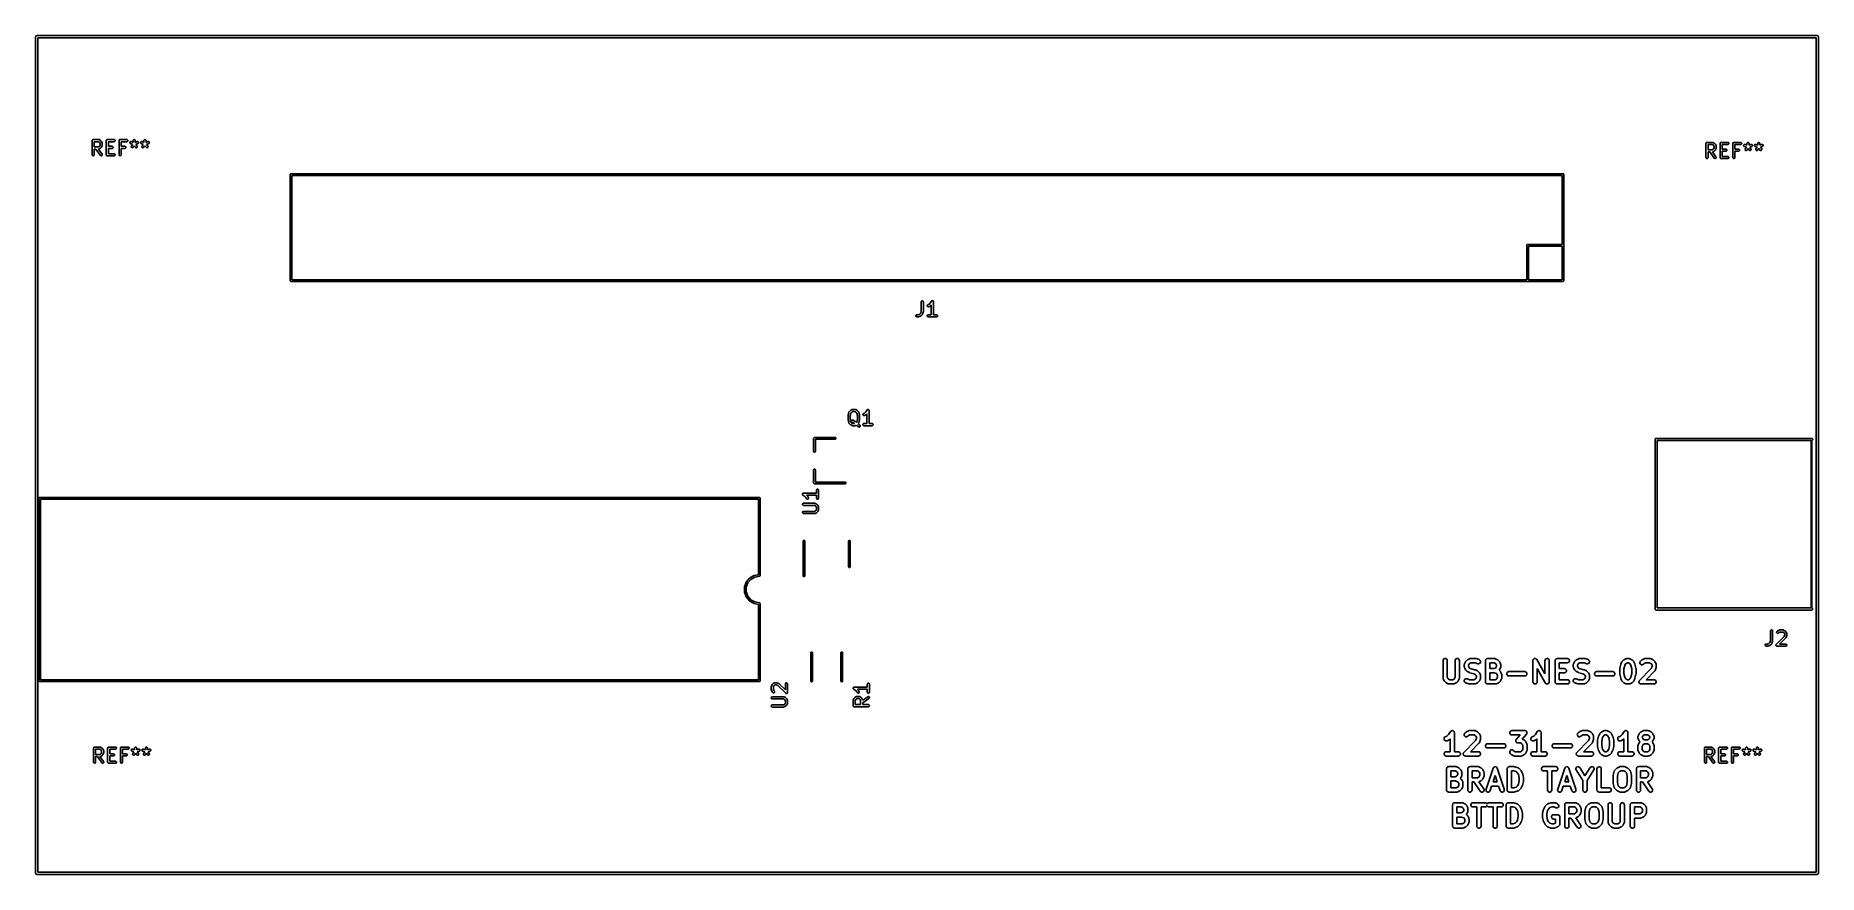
# Model space of a CAD drawing. Extents: x 85 to 212, y -151 to -91.
import ezdxf

# ---------------------------------------------------------------- set-up
doc = ezdxf.new("R2010")
doc.units = 0
doc.header["$MEASUREMENT"] = 0
doc.layers.add('BLACK', color=7, linetype='CONTINUOUS')

msp = doc.modelspace()

# ---------------------------------------------------------------- linework, layer by layer
at = {"layer": 'Black'}
for p, q in [((85.425, -91.5), (85.4261, -91.4935)), ((85.425, -150.7), (85.425, -91.5)), ((85.4261, -91.487), (85.4284, -91.4808)), ((85.4261, -91.4935), (85.4261, -91.487)), ((85.4284, -91.4808), (85.4295, -91.4743)), ((85.4295, -91.4743), (85.4328, -91.4687)), ((85.4328, -91.4687), (85.435, -91.4625)), ((85.435, -91.4625), (85.4393, -91.4575)), ((85.4393, -91.4575), (85.4425, -91.4518)), ((85.4425, -91.4518), (85.4476, -91.4476)), ((85.4476, -91.4476), (85.4518, -91.4425)), ((85.4518, -91.4425), (85.4575, -91.4393)), ((85.4575, -91.4393), (85.4625, -91.435)), ((85.4625, -91.435), (85.4687, -91.4328)), ((85.4687, -91.4328), (85.4743, -91.4295)), ((85.4743, -91.4295), (85.4808, -91.4284)), ((85.4808, -91.4284), (85.487, -91.4261)), ((85.487, -91.4261), (85.4935, -91.4261)), ((85.4935, -91.4261), (85.5, -91.425)), ((85.5, -91.425), (211.5, -91.425)), ((85.575, -91.575), (85.575, -150.625)), ((211.425, -91.575), (85.575, -91.575)), ((211.425, -150.625), (211.425, -91.575)), ((211.5, -91.425), (211.506, -91.4261)), ((211.506, -91.4261), (211.513, -91.4261)), ((211.513, -91.4261), (211.519, -91.4284)), ((211.519, -91.4284), (211.526, -91.4295)), ((211.526, -91.4295), (211.531, -91.4328)), ((211.531, -91.4328), (211.537, -91.435)), ((211.537, -91.435), (211.543, -91.4393)), ((211.543, -91.4393), (211.548, -91.4425)), ((211.548, -91.4425), (211.552, -91.4476)), ((211.552, -91.4476), (211.557, -91.4518)), ((211.557, -91.4518), (211.561, -91.4575)), ((211.561, -91.4575), (211.565, -91.4625)), ((211.565, -91.4625), (211.567, -91.4687)), ((211.567, -91.4687), (211.57, -91.4743)), ((211.57, -91.4743), (211.572, -91.4808)), ((211.572, -91.4808), (211.574, -91.487)), ((211.574, -91.487), (211.574, -91.4935)), ((211.574, -91.4935), (211.575, -91.5)), ((211.575, -91.5), (211.575, -150.7)), ((89.4202, -98.8524), (89.4214, -98.8459)), ((89.4202, -99.8524), (89.4202, -98.8524)), ((89.4214, -98.8394), (89.4236, -98.8332)), ((89.4214, -98.8459), (89.4214, -98.8394)), ((89.4236, -98.8332), (89.4248, -98.8267)), ((89.4248, -98.8267), (89.428, -98.821)), ((89.428, -98.821), (89.4303, -98.8149)), ((89.4303, -98.8149), (89.4345, -98.8099)), ((89.4345, -98.8099), (89.4378, -98.8042)), ((89.4378, -98.8042), (89.4428, -98.8)), ((89.4428, -98.8), (89.447, -98.7949)), ((89.447, -98.7949), (89.4527, -98.7916)), ((89.4527, -98.7916), (89.4577, -98.7874)), ((89.4577, -98.7874), (89.4639, -98.7852)), ((89.4639, -98.7852), (89.4696, -98.7819)), ((89.4696, -98.7819), (89.476, -98.7808)), ((89.476, -98.7808), (89.4822, -98.7785)), ((89.4822, -98.7785), (89.4888, -98.7785)), ((89.4888, -98.7785), (89.4952, -98.7774)), ((89.4952, -98.7774), (89.8762, -98.7774)), ((89.5702, -98.9274), (89.5702, -99.3012)), ((89.8585, -98.9274), (89.5702, -98.9274)), ((89.5702, -99.3012), (89.8585, -99.3012)), ((89.6943, -99.4512), (89.5702, -99.4512)), ((89.5702, -99.4512), (89.5702, -99.8524)), ((90.0052, -99.8954), (89.6943, -99.4512)), ((89.927, -98.9616), (89.8585, -98.9274)), ((89.8585, -99.3012), (89.927, -99.2669)), ((89.8762, -98.7774), (89.8804, -98.7781)), ((89.8804, -99.4504), (89.8773, -99.451)), ((89.8773, -99.451), (90.1281, -99.8094)), ((89.8804, -98.7781), (89.8848, -98.7779)), ((89.8848, -99.4507), (89.8804, -99.4504)), ((89.8848, -98.7779), (89.8932, -98.7804)), ((89.8932, -99.4482), (89.8848, -99.4507)), ((89.8932, -98.7804), (89.9018, -98.7819)), ((89.9018, -99.4467), (89.8932, -99.4482)), ((89.9018, -98.7819), (89.9056, -98.7841)), ((89.9056, -99.4445), (89.9018, -99.4467)), ((89.9056, -98.7841), (89.9097, -98.7853)), ((89.9097, -99.4433), (89.9056, -99.4445)), ((89.9097, -98.7853), (90.005, -98.8329)), ((90.005, -99.3957), (89.9097, -99.4433)), ((89.9574, -98.992), (89.927, -98.9616)), ((89.927, -99.2669), (89.9574, -99.2365)), ((89.9917, -99.0606), (89.9574, -98.992)), ((89.9574, -99.2365), (89.9917, -99.168)), ((89.9917, -99.168), (89.9917, -99.0606)), ((90.005, -98.8329), (90.0146, -98.8401)), ((90.0146, -99.3885), (90.005, -99.3957)), ((90.0146, -98.8401), (90.0245, -98.847)), ((90.0245, -99.3816), (90.0146, -99.3885)), ((90.0245, -98.847), (90.0721, -98.8946)), ((90.0721, -99.334), (90.0245, -99.3816)), ((90.0721, -98.8946), (90.079, -98.9044)), ((90.079, -99.3242), (90.0721, -99.334)), ((90.079, -98.9044), (90.0861, -98.9141)), ((90.0861, -99.3145), (90.079, -99.3242)), ((90.0861, -98.9141), (90.1337, -99.0093)), ((90.1337, -99.2193), (90.0861, -99.3145)), ((90.1337, -99.0093), (90.135, -99.0135)), ((90.135, -99.2151), (90.1337, -99.2193)), ((90.135, -99.0135), (90.1371, -99.0172)), ((90.1371, -99.2114), (90.135, -99.2151)), ((90.1371, -99.0172), (90.1387, -99.0259)), ((90.1387, -99.2027), (90.1371, -99.2114)), ((90.1387, -99.0259), (90.1412, -99.0343)), ((90.1412, -99.1943), (90.1387, -99.2027)), ((90.1412, -99.0343), (90.1409, -99.0386)), ((90.1409, -99.0386), (90.1417, -99.0429)), ((90.1417, -99.1857), (90.1409, -99.19)), ((90.1409, -99.19), (90.1412, -99.1943)), ((90.1417, -99.0429), (90.1417, -99.1857)), ((90.4202, -98.8524), (90.4214, -98.8459)), ((90.4202, -99.8524), (90.4202, -98.8524)), ((90.4214, -98.8394), (90.4236, -98.8332)), ((90.4214, -98.8459), (90.4214, -98.8394)), ((90.4236, -98.8332), (90.4248, -98.8267)), ((90.4248, -98.8267), (90.428, -98.821)), ((90.428, -98.821), (90.4303, -98.8149)), ((90.4303, -98.8149), (90.4345, -98.8099)), ((90.4345, -98.8099), (90.4378, -98.8042)), ((90.4378, -98.8042), (90.4428, -98.8)), ((90.4428, -98.8), (90.447, -98.7949)), ((90.447, -98.7949), (90.4527, -98.7916)), ((90.4527, -98.7916), (90.4577, -98.7874)), ((90.4577, -98.7874), (90.4639, -98.7852)), ((90.4639, -98.7852), (90.4696, -98.7819)), ((90.4696, -98.7819), (90.476, -98.7808)), ((90.476, -98.7808), (90.4822, -98.7785)), ((90.4822, -98.7785), (90.4888, -98.7785)), ((90.4888, -98.7785), (90.4952, -98.7774)), ((90.4952, -98.7774), (90.9714, -98.7774)), ((90.9714, -98.9274), (90.5702, -98.9274)), ((90.5702, -98.9274), (90.5702, -99.2536)), ((90.5702, -99.2536), (90.8286, -99.2536)), ((90.8286, -99.4036), (90.5702, -99.4036)), ((90.5702, -99.4036), (90.5702, -99.7774)), ((90.8286, -99.2536), (90.8542, -99.2581)), ((90.8542, -99.399), (90.8286, -99.4036)), ((90.8542, -99.2581), (90.8768, -99.2711)), ((90.8768, -99.386), (90.8542, -99.399)), ((90.8768, -99.2711), (90.8935, -99.2911)), ((90.8935, -99.3661), (90.8768, -99.386)), ((90.8935, -99.2911), (90.9024, -99.3155)), ((90.9024, -99.3416), (90.8935, -99.3661)), ((90.9024, -99.3155), (90.9024, -99.3416)), ((90.9714, -98.7774), (90.9971, -98.7819)), ((90.9971, -98.9229), (90.9714, -98.9274)), ((90.9971, -98.7819), (91.0196, -98.7949)), ((91.0196, -98.9098), (90.9971, -98.9229)), ((91.0196, -98.7949), (91.0364, -98.8149)), ((91.0364, -98.8899), (91.0196, -98.9098)), ((91.0364, -98.8149), (91.0453, -98.8394)), ((91.0453, -98.8654), (91.0364, -98.8899)), ((91.0453, -98.8394), (91.0453, -98.8654)), ((91.325, -98.8524), (91.3261, -98.8459)), ((91.325, -99.8524), (91.325, -98.8524)), ((91.3261, -98.8394), (91.3284, -98.8332)), ((91.3261, -98.8459), (91.3261, -98.8394)), ((91.3284, -98.8332), (91.3295, -98.8267)), ((91.3295, -98.8267), (91.3328, -98.821)), ((91.3328, -98.821), (91.335, -98.8149)), ((91.335, -98.8149), (91.3393, -98.8099)), ((91.3393, -98.8099), (91.3425, -98.8042)), ((91.3425, -98.8042), (91.3476, -98.8)), ((91.3476, -98.8), (91.3518, -98.7949)), ((91.3518, -98.7949), (91.3575, -98.7916)), ((91.3575, -98.7916), (91.3625, -98.7874)), ((91.3625, -98.7874), (91.3687, -98.7852)), ((91.3687, -98.7852), (91.3743, -98.7819)), ((91.3743, -98.7819), (91.3808, -98.7808)), ((91.3808, -98.7808), (91.387, -98.7785)), ((91.387, -98.7785), (91.3935, -98.7785)), ((91.3935, -98.7785), (91.4, -98.7774)), ((91.4, -98.7774), (91.8762, -98.7774)), ((91.8762, -98.9274), (91.475, -98.9274)), ((91.475, -98.9274), (91.475, -99.2536)), ((91.475, -99.2536), (91.7333, -99.2536)), ((91.7333, -99.4036), (91.475, -99.4036)), ((91.475, -99.4036), (91.475, -99.8524)), ((91.7333, -99.2536), (91.759, -99.2581)), ((91.759, -99.399), (91.7333, -99.4036)), ((91.759, -99.2581), (91.7815, -99.2711)), ((91.7815, -99.386), (91.759, -99.399)), ((91.7815, -99.2711), (91.7983, -99.2911)), ((91.7983, -99.3661), (91.7815, -99.386)), ((91.7983, -99.2911), (91.8072, -99.3155)), ((91.8072, -99.3416), (91.7983, -99.3661)), ((91.8072, -99.3155), (91.8072, -99.3416)), ((91.8762, -98.7774), (91.9018, -98.7819)), ((91.9018, -98.9229), (91.8762, -98.9274)), ((91.9018, -98.7819), (91.9244, -98.7949)), ((91.9244, -98.9098), (91.9018, -98.9229)), ((91.9244, -98.7949), (91.9411, -98.8149)), ((91.9411, -98.8899), (91.9244, -98.9098)), ((91.9411, -98.8149), (91.9501, -98.8394)), ((91.9501, -98.8654), (91.9411, -98.8899)), ((91.9501, -98.8394), (91.9501, -98.8654)), ((92.0877, -99.0059), (92.0885, -98.9799)), ((92.0958, -99.0307), (92.0877, -99.0059)), ((92.0885, -98.9799), (92.0982, -98.9557)), ((92.1119, -99.0511), (92.0958, -99.0307)), ((92.0982, -98.9557), (92.1155, -98.9363)), ((92.1341, -99.0649), (92.1119, -99.0511)), ((92.1155, -98.9363), (92.1385, -98.924)), ((92.2813, -99.1238), (92.1341, -99.0649)), ((92.1385, -98.924), (92.1643, -98.9203)), ((92.1643, -98.9203), (92.1898, -98.9256)), ((92.1823, -99.285), (92.1854, -99.2592)), ((92.1882, -99.3104), (92.1823, -99.285)), ((92.1854, -99.2592), (92.1971, -99.236)), ((92.2024, -99.3322), (92.1882, -99.3104)), ((92.1898, -98.9256), (92.325, -98.9797)), ((92.1971, -99.236), (92.2813, -99.1238)), ((92.2232, -99.3479), (92.2024, -99.3322)), ((92.2482, -99.3554), (92.2232, -99.3479)), ((92.2742, -99.354), (92.2482, -99.3554)), ((92.2981, -99.3438), (92.2742, -99.354)), ((92.3171, -99.326), (92.2981, -99.3438)), ((92.4, -99.2155), (92.3171, -99.326)), ((92.325, -98.8524), (92.3295, -98.8267)), ((92.325, -98.9797), (92.325, -98.8524)), ((92.3295, -98.8267), (92.3425, -98.8042)), ((92.3425, -98.8042), (92.3625, -98.7874)), ((92.3625, -98.7874), (92.387, -98.7785)), ((92.387, -98.7785), (92.413, -98.7785)), ((92.4829, -99.326), (92.4, -99.2155)), ((92.413, -98.7785), (92.4375, -98.7874)), ((92.4375, -98.7874), (92.4575, -98.8042)), ((92.4575, -98.8042), (92.4705, -98.8267)), ((92.4705, -98.8267), (92.475, -98.8524)), ((92.475, -98.8524), (92.475, -98.9797)), ((92.475, -98.9797), (92.6102, -98.9256)), ((92.5019, -99.3438), (92.4829, -99.326)), ((92.5258, -99.354), (92.5019, -99.3438)), ((92.6659, -99.0649), (92.5187, -99.1238)), ((92.5187, -99.1238), (92.6029, -99.236)), ((92.5518, -99.3554), (92.5258, -99.354)), ((92.5768, -99.3479), (92.5518, -99.3554)), ((92.5976, -99.3322), (92.5768, -99.3479)), ((92.6118, -99.3104), (92.5976, -99.3322)), ((92.6029, -99.236), (92.6146, -99.2592)), ((92.6102, -98.9256), (92.6357, -98.9203)), ((92.6177, -99.285), (92.6118, -99.3104)), ((92.6146, -99.2592), (92.6177, -99.285)), ((92.6357, -98.9203), (92.6615, -98.924)), ((92.6615, -98.924), (92.6845, -98.9363)), ((92.6881, -99.0511), (92.6659, -99.0649)), ((92.6845, -98.9363), (92.7018, -98.9557)), ((92.7042, -99.0307), (92.6881, -99.0511)), ((92.7018, -98.9557), (92.7115, -98.9799)), ((92.7123, -99.0059), (92.7042, -99.0307)), ((92.7115, -98.9799), (92.7123, -99.0059)), ((92.8496, -99.0059), (92.8504, -98.9799)), ((92.8577, -99.0307), (92.8496, -99.0059)), ((92.8504, -98.9799), (92.8601, -98.9557)), ((92.8738, -99.0511), (92.8577, -99.0307)), ((92.8601, -98.9557), (92.8774, -98.9363)), ((92.896, -99.0649), (92.8738, -99.0511)), ((92.8774, -98.9363), (92.9004, -98.924)), ((93.0432, -99.1238), (92.896, -99.0649)), ((92.9004, -98.924), (92.9262, -98.9203)), ((92.9262, -98.9203), (92.9517, -98.9256)), ((92.9442, -99.285), (92.9473, -99.2592)), ((92.9501, -99.3104), (92.9442, -99.285)), ((92.9473, -99.2592), (92.959, -99.236)), ((92.9643, -99.3322), (92.9501, -99.3104)), ((92.9517, -98.9256), (93.0869, -98.9797)), ((92.959, -99.236), (93.0432, -99.1238)), ((92.9852, -99.3479), (92.9643, -99.3322)), ((93.0101, -99.3554), (92.9852, -99.3479)), ((93.0361, -99.354), (93.0101, -99.3554)), ((93.06, -99.3438), (93.0361, -99.354)), ((93.079, -99.326), (93.06, -99.3438)), ((93.1619, -99.2155), (93.079, -99.326)), ((93.0869, -98.8524), (93.0914, -98.8267)), ((93.0869, -98.9797), (93.0869, -98.8524)), ((93.0914, -98.8267), (93.1045, -98.8042)), ((93.1045, -98.8042), (93.1244, -98.7874)), ((93.1244, -98.7874), (93.1489, -98.7785)), ((93.1489, -98.7785), (93.1749, -98.7785)), ((93.2448, -99.326), (93.1619, -99.2155)), ((93.1749, -98.7785), (93.1994, -98.7874)), ((93.1994, -98.7874), (93.2194, -98.8042)), ((93.2194, -98.8042), (93.2324, -98.8267)), ((93.2324, -98.8267), (93.2369, -98.8524)), ((93.2369, -98.8524), (93.2369, -98.9797)), ((93.2369, -98.9797), (93.3721, -98.9256)), ((93.2638, -99.3438), (93.2448, -99.326)), ((93.2877, -99.354), (93.2638, -99.3438)), ((93.4279, -99.0649), (93.2806, -99.1238)), ((93.2806, -99.1238), (93.3648, -99.236)), ((93.3137, -99.3554), (93.2877, -99.354)), ((93.3387, -99.3479), (93.3137, -99.3554)), ((93.3595, -99.3322), (93.3387, -99.3479)), ((93.3737, -99.3104), (93.3595, -99.3322)), ((93.3648, -99.236), (93.3765, -99.2592)), ((93.3721, -98.9256), (93.3976, -98.9203)), ((93.3797, -99.285), (93.3737, -99.3104)), ((93.3765, -99.2592), (93.3797, -99.285)), ((93.3976, -98.9203), (93.4234, -98.924)), ((93.4234, -98.924), (93.4464, -98.9363)), ((93.45, -99.0511), (93.4279, -99.0649)), ((93.4464, -98.9363), (93.4637, -98.9557)), ((93.4661, -99.0307), (93.45, -99.0511)), ((93.4637, -98.9557), (93.4734, -98.9799)), ((93.4742, -99.0059), (93.4661, -99.0307)), ((93.4734, -98.9799), (93.4742, -99.0059)), ((203.62, -99.0524), (203.621, -99.0459)), ((203.62, -100.052), (203.62, -99.0524)), ((203.621, -99.0394), (203.624, -99.0332)), ((203.621, -99.0459), (203.621, -99.0394)), ((203.624, -99.0332), (203.625, -99.0267)), ((203.625, -99.0267), (203.628, -99.021)), ((203.628, -99.021), (203.63, -99.0149)), ((203.63, -99.0149), (203.635, -99.0099)), ((203.635, -99.0099), (203.638, -99.0042)), ((203.638, -99.0042), (203.643, -99)), ((203.643, -99), (203.647, -98.9949)), ((203.647, -98.9949), (203.653, -98.9916)), ((203.653, -98.9916), (203.658, -98.9874)), ((203.658, -98.9874), (203.664, -98.9852)), ((203.664, -98.9852), (203.67, -98.9819)), ((203.67, -98.9819), (203.676, -98.9808)), ((203.676, -98.9808), (203.682, -98.9785)), ((203.682, -98.9785), (203.689, -98.9785)), ((203.689, -98.9785), (203.695, -98.9774)), ((203.695, -98.9774), (204.076, -98.9774)), ((203.77, -99.1274), (203.77, -99.5012)), ((204.058, -99.1274), (203.77, -99.1274)), ((203.77, -99.5012), (204.058, -99.5012)), ((203.894, -99.6512), (203.77, -99.6512)), ((203.77, -99.6512), (203.77, -100.052)), ((204.205, -100.095), (203.894, -99.6512)), ((204.127, -99.1616), (204.058, -99.1274)), ((204.058, -99.5012), (204.127, -99.4669)), ((204.076, -98.9774), (204.08, -98.9781)), ((204.08, -99.6504), (204.077, -99.651)), ((204.077, -99.651), (204.328, -100.009)), ((204.08, -98.9781), (204.085, -98.9779)), ((204.085, -99.6507), (204.08, -99.6504)), ((204.085, -98.9779), (204.093, -98.9804)), ((204.093, -99.6482), (204.085, -99.6507)), ((204.093, -98.9804), (204.102, -98.9819)), ((204.102, -99.6467), (204.093, -99.6482)), ((204.102, -98.9819), (204.106, -98.9841)), ((204.106, -99.6445), (204.102, -99.6467)), ((204.106, -98.9841), (204.11, -98.9853)), ((204.11, -99.6433), (204.106, -99.6445)), ((204.11, -98.9853), (204.205, -99.0329)), ((204.205, -99.5957), (204.11, -99.6433)), ((204.157, -99.192), (204.127, -99.1616)), ((204.127, -99.4669), (204.157, -99.4365)), ((204.192, -99.2606), (204.157, -99.192)), ((204.157, -99.4365), (204.192, -99.368)), ((204.192, -99.368), (204.192, -99.2606)), ((204.205, -99.0329), (204.215, -99.0401)), ((204.215, -99.5885), (204.205, -99.5957)), ((204.215, -99.0401), (204.224, -99.047)), ((204.224, -99.5816), (204.215, -99.5885)), ((204.224, -99.047), (204.272, -99.0946)), ((204.272, -99.534), (204.224, -99.5816)), ((204.272, -99.0946), (204.279, -99.1044)), ((204.279, -99.5242), (204.272, -99.534)), ((204.279, -99.1044), (204.286, -99.1141)), ((204.286, -99.5145), (204.279, -99.5242)), ((204.286, -99.1141), (204.334, -99.2093)), ((204.334, -99.4193), (204.286, -99.5145)), ((204.334, -99.2093), (204.335, -99.2135)), ((204.335, -99.4151), (204.334, -99.4193)), ((204.335, -99.2135), (204.337, -99.2172)), ((204.337, -99.4114), (204.335, -99.4151)), ((204.337, -99.2172), (204.339, -99.2259)), ((204.339, -99.4027), (204.337, -99.4114)), ((204.339, -99.2259), (204.341, -99.2343)), ((204.341, -99.3943), (204.339, -99.4027)), ((204.341, -99.2343), (204.341, -99.2386)), ((204.341, -99.2386), (204.342, -99.2429)), ((204.342, -99.3857), (204.341, -99.39)), ((204.341, -99.39), (204.341, -99.3943)), ((204.342, -99.2429), (204.342, -99.3857)), ((204.62, -99.0524), (204.621, -99.0459)), ((204.62, -100.052), (204.62, -99.0524)), ((204.621, -99.0394), (204.624, -99.0332)), ((204.621, -99.0459), (204.621, -99.0394)), ((204.624, -99.0332), (204.625, -99.0267)), ((204.625, -99.0267), (204.628, -99.021)), ((204.628, -99.021), (204.63, -99.0149)), ((204.63, -99.0149), (204.635, -99.0099)), ((204.635, -99.0099), (204.638, -99.0042)), ((204.638, -99.0042), (204.643, -99)), ((204.643, -99), (204.647, -98.9949)), ((204.647, -98.9949), (204.653, -98.9916)), ((204.653, -98.9916), (204.658, -98.9874)), ((204.658, -98.9874), (204.664, -98.9852)), ((204.664, -98.9852), (204.67, -98.9819)), ((204.67, -98.9819), (204.676, -98.9808)), ((204.676, -98.9808), (204.682, -98.9785)), ((204.682, -98.9785), (204.689, -98.9785)), ((204.689, -98.9785), (204.695, -98.9774)), ((204.695, -98.9774), (205.171, -98.9774)), ((205.171, -99.1274), (204.77, -99.1274)), ((204.77, -99.1274), (204.77, -99.4536)), ((204.77, -99.4536), (205.029, -99.4536)), ((205.029, -99.6036), (204.77, -99.6036)), ((204.77, -99.6036), (204.77, -99.9774)), ((205.029, -99.4536), (205.054, -99.4581)), ((205.054, -99.599), (205.029, -99.6036)), ((205.054, -99.4581), (205.077, -99.4711)), ((205.077, -99.586), (205.054, -99.599)), ((205.077, -99.4711), (205.094, -99.4911)), ((205.094, -99.5661), (205.077, -99.586)), ((205.094, -99.4911), (205.102, -99.5155)), ((205.102, -99.5416), (205.094, -99.5661)), ((205.102, -99.5155), (205.102, -99.5416)), ((205.171, -98.9774), (205.197, -98.9819)), ((205.197, -99.1229), (205.171, -99.1274)), ((205.197, -98.9819), (205.22, -98.9949)), ((205.22, -99.1098), (205.197, -99.1229)), ((205.22, -98.9949), (205.236, -99.0149)), ((205.236, -99.0899), (205.22, -99.1098)), ((205.236, -99.0149), (205.245, -99.0394)), ((205.245, -99.0654), (205.236, -99.0899)), ((205.245, -99.0394), (205.245, -99.0654)), ((205.525, -99.0524), (205.526, -99.0459)), ((205.525, -100.052), (205.525, -99.0524)), ((205.526, -99.0394), (205.528, -99.0332)), ((205.526, -99.0459), (205.526, -99.0394)), ((205.528, -99.0332), (205.53, -99.0267)), ((205.53, -99.0267), (205.533, -99.021)), ((205.533, -99.021), (205.535, -99.0149)), ((205.535, -99.0149), (205.539, -99.0099)), ((205.539, -99.0099), (205.543, -99.0042)), ((205.543, -99.0042), (205.548, -99)), ((205.548, -99), (205.552, -98.9949)), ((205.552, -98.9949), (205.557, -98.9916)), ((205.557, -98.9916), (205.562, -98.9874)), ((205.562, -98.9874), (205.569, -98.9852)), ((205.569, -98.9852), (205.574, -98.9819)), ((205.574, -98.9819), (205.581, -98.9808)), ((205.581, -98.9808), (205.587, -98.9785)), ((205.587, -98.9785), (205.594, -98.9785)), ((205.594, -98.9785), (205.6, -98.9774)), ((205.6, -98.9774), (206.076, -98.9774)), ((206.076, -99.1274), (205.675, -99.1274)), ((205.675, -99.1274), (205.675, -99.4536)), ((205.675, -99.4536), (205.933, -99.4536)), ((205.933, -99.6036), (205.675, -99.6036)), ((205.675, -99.6036), (205.675, -100.052)), ((205.933, -99.4536), (205.959, -99.4581)), ((205.959, -99.599), (205.933, -99.6036)), ((205.959, -99.4581), (205.982, -99.4711)), ((205.982, -99.586), (205.959, -99.599)), ((205.982, -99.4711), (205.998, -99.4911)), ((205.998, -99.5661), (205.982, -99.586)), ((205.998, -99.4911), (206.007, -99.5155)), ((206.007, -99.5416), (205.998, -99.5661)), ((206.007, -99.5155), (206.007, -99.5416)), ((206.076, -98.9774), (206.102, -98.9819)), ((206.102, -99.1229), (206.076, -99.1274)), ((206.102, -98.9819), (206.124, -98.9949)), ((206.124, -99.1098), (206.102, -99.1229)), ((206.124, -98.9949), (206.141, -99.0149)), ((206.141, -99.0899), (206.124, -99.1098)), ((206.141, -99.0149), (206.15, -99.0394)), ((206.15, -99.0654), (206.141, -99.0899)), ((206.15, -99.0394), (206.15, -99.0654)), ((206.288, -99.1799), (206.298, -99.1557)), ((206.288, -99.2059), (206.288, -99.1799)), ((206.296, -99.2307), (206.288, -99.2059)), ((206.312, -99.2511), (206.296, -99.2307)), ((206.298, -99.1557), (206.316, -99.1363)), ((206.334, -99.2649), (206.312, -99.2511)), ((206.316, -99.1363), (206.338, -99.124)), ((206.481, -99.3238), (206.334, -99.2649)), ((206.338, -99.124), (206.364, -99.1203)), ((206.364, -99.1203), (206.39, -99.1256)), ((206.382, -99.485), (206.385, -99.4592)), ((206.388, -99.5104), (206.382, -99.485)), ((206.385, -99.4592), (206.397, -99.436)), ((206.402, -99.5322), (206.388, -99.5104)), ((206.39, -99.1256), (206.525, -99.1797)), ((206.397, -99.436), (206.481, -99.3238)), ((206.423, -99.5479), (206.402, -99.5322)), ((206.448, -99.5554), (206.423, -99.5479)), ((206.474, -99.554), (206.448, -99.5554)), ((206.498, -99.5438), (206.474, -99.554)), ((206.517, -99.526), (206.498, -99.5438)), ((206.6, -99.4155), (206.517, -99.526)), ((206.525, -99.0524), (206.53, -99.0267)), ((206.525, -99.1797), (206.525, -99.0524)), ((206.53, -99.0267), (206.543, -99.0042)), ((206.543, -99.0042), (206.562, -98.9874)), ((206.562, -98.9874), (206.587, -98.9785)), ((206.587, -98.9785), (206.613, -98.9785)), ((206.683, -99.526), (206.6, -99.4155)), ((206.613, -98.9785), (206.637, -98.9874)), ((206.637, -98.9874), (206.657, -99.0042)), ((206.657, -99.0042), (206.67, -99.0267)), ((206.67, -99.0267), (206.675, -99.0524)), ((206.675, -99.0524), (206.675, -99.1797)), ((206.675, -99.1797), (206.81, -99.1256)), ((206.702, -99.5438), (206.683, -99.526)), ((206.726, -99.554), (206.702, -99.5438)), ((206.866, -99.2649), (206.719, -99.3238)), ((206.719, -99.3238), (206.803, -99.436)), ((206.752, -99.5554), (206.726, -99.554)), ((206.777, -99.5479), (206.752, -99.5554)), ((206.798, -99.5322), (206.777, -99.5479)), ((206.812, -99.5104), (206.798, -99.5322)), ((206.803, -99.436), (206.815, -99.4592)), ((206.81, -99.1256), (206.836, -99.1203)), ((206.818, -99.485), (206.812, -99.5104)), ((206.815, -99.4592), (206.818, -99.485)), ((206.836, -99.1203), (206.862, -99.124)), ((206.862, -99.124), (206.884, -99.1363)), ((206.888, -99.2511), (206.866, -99.2649)), ((206.884, -99.1363), (206.902, -99.1557)), ((206.904, -99.2307), (206.888, -99.2511)), ((206.902, -99.1557), (206.912, -99.1799)), ((206.912, -99.2059), (206.904, -99.2307)), ((206.912, -99.1799), (206.912, -99.2059)), ((207.05, -99.1799), (207.06, -99.1557)), ((207.05, -99.2059), (207.05, -99.1799)), ((207.058, -99.2307), (207.05, -99.2059)), ((207.074, -99.2511), (207.058, -99.2307)), ((207.06, -99.1557), (207.077, -99.1363)), ((207.096, -99.2649), (207.074, -99.2511)), ((207.077, -99.1363), (207.1, -99.124)), ((207.243, -99.3238), (207.096, -99.2649)), ((207.1, -99.124), (207.126, -99.1203)), ((207.126, -99.1203), (207.152, -99.1256)), ((207.144, -99.485), (207.147, -99.4592)), ((207.15, -99.5104), (207.144, -99.485)), ((207.147, -99.4592), (207.159, -99.436)), ((207.164, -99.5322), (207.15, -99.5104)), ((207.152, -99.1256), (207.287, -99.1797)), ((207.159, -99.436), (207.243, -99.3238)), ((207.185, -99.5479), (207.164, -99.5322)), ((207.21, -99.5554), (207.185, -99.5479)), ((207.236, -99.554), (207.21, -99.5554)), ((207.26, -99.5438), (207.236, -99.554)), ((207.279, -99.526), (207.26, -99.5438)), ((207.362, -99.4155), (207.279, -99.526)), ((207.287, -99.0524), (207.291, -99.0267)), ((207.287, -99.1797), (207.287, -99.0524)), ((207.291, -99.0267), (207.304, -99.0042)), ((207.304, -99.0042), (207.324, -98.9874)), ((207.324, -98.9874), (207.349, -98.9785)), ((207.349, -98.9785), (207.375, -98.9785)), ((207.445, -99.526), (207.362, -99.4155)), ((207.375, -98.9785), (207.399, -98.9874)), ((207.399, -98.9874), (207.419, -99.0042)), ((207.419, -99.0042), (207.432, -99.0267)), ((207.432, -99.0267), (207.437, -99.0524)), ((207.437, -99.0524), (207.437, -99.1797)), ((207.437, -99.1797), (207.572, -99.1256)), ((207.464, -99.5438), (207.445, -99.526)), ((207.488, -99.554), (207.464, -99.5438)), ((207.628, -99.2649), (207.481, -99.3238)), ((207.481, -99.3238), (207.565, -99.436)), ((207.514, -99.5554), (207.488, -99.554)), ((207.539, -99.5479), (207.514, -99.5554)), ((207.559, -99.5322), (207.539, -99.5479)), ((207.574, -99.5104), (207.559, -99.5322)), ((207.565, -99.436), (207.577, -99.4592)), ((207.572, -99.1256), (207.598, -99.1203)), ((207.58, -99.485), (207.574, -99.5104)), ((207.577, -99.4592), (207.58, -99.485)), ((207.598, -99.1203), (207.623, -99.124)), ((207.623, -99.124), (207.646, -99.1363)), ((207.65, -99.2511), (207.628, -99.2649)), ((207.646, -99.1363), (207.664, -99.1557)), ((207.666, -99.2307), (207.65, -99.2511)), ((207.664, -99.1557), (207.673, -99.1799)), ((207.674, -99.2059), (207.666, -99.2307)), ((207.673, -99.1799), (207.674, -99.2059)), ((89.4248, -99.878), (89.4202, -99.8524)), ((89.4378, -99.9006), (89.4248, -99.878)), ((89.4577, -99.9173), (89.4378, -99.9006)), ((89.4822, -99.9262), (89.4577, -99.9173)), ((89.5083, -99.9262), (89.4822, -99.9262)), ((89.5327, -99.9173), (89.5083, -99.9262)), ((89.5527, -99.9006), (89.5327, -99.9173)), ((89.5657, -99.878), (89.5527, -99.9006)), ((89.5702, -99.8524), (89.5657, -99.878)), ((90.0236, -99.9138), (90.0052, -99.8954)), ((90.0472, -99.9248), (90.0236, -99.9138)), ((90.0732, -99.9271), (90.0472, -99.9248)), ((90.0984, -99.9204), (90.0732, -99.9271)), ((90.1197, -99.9054), (90.0984, -99.9204)), ((90.1346, -99.8841), (90.1197, -99.9054)), ((90.1281, -99.8094), (90.1391, -99.833)), ((90.1414, -99.8589), (90.1346, -99.8841)), ((90.1391, -99.833), (90.1414, -99.8589)), ((90.4214, -99.8588), (90.4202, -99.8524)), ((90.4214, -99.8654), (90.4214, -99.8588)), ((90.4236, -99.8716), (90.4214, -99.8654)), ((90.4248, -99.878), (90.4236, -99.8716)), ((90.428, -99.8837), (90.4248, -99.878)), ((90.4303, -99.8899), (90.428, -99.8837)), ((90.4345, -99.8949), (90.4303, -99.8899)), ((90.4378, -99.9006), (90.4345, -99.8949)), ((90.4428, -99.9048), (90.4378, -99.9006)), ((90.447, -99.9098), (90.4428, -99.9048)), ((90.4527, -99.9131), (90.447, -99.9098)), ((90.4577, -99.9173), (90.4527, -99.9131)), ((90.4639, -99.9196), (90.4577, -99.9173)), ((90.4696, -99.9229), (90.4639, -99.9196)), ((90.476, -99.924), (90.4696, -99.9229)), ((90.4822, -99.9262), (90.476, -99.924)), ((90.4888, -99.9262), (90.4822, -99.9262)), ((90.4952, -99.9274), (90.4888, -99.9262)), ((90.9714, -99.9274), (90.4952, -99.9274)), ((90.5702, -99.7774), (90.9714, -99.7774)), ((90.9714, -99.7774), (90.9971, -99.7819)), ((90.9971, -99.9229), (90.9714, -99.9274)), ((90.9971, -99.7819), (91.0196, -99.7949)), ((91.0196, -99.9098), (90.9971, -99.9229)), ((91.0196, -99.7949), (91.0364, -99.8149)), ((91.0364, -99.8899), (91.0196, -99.9098)), ((91.0364, -99.8149), (91.0453, -99.8394)), ((91.0453, -99.8654), (91.0364, -99.8899)), ((91.0453, -99.8394), (91.0453, -99.8654)), ((91.3295, -99.878), (91.325, -99.8524)), ((91.3425, -99.9006), (91.3295, -99.878)), ((91.3625, -99.9173), (91.3425, -99.9006)), ((91.387, -99.9262), (91.3625, -99.9173)), ((91.413, -99.9262), (91.387, -99.9262)), ((91.4375, -99.9173), (91.413, -99.9262)), ((91.4575, -99.9006), (91.4375, -99.9173)), ((91.4705, -99.878), (91.4575, -99.9006)), ((91.475, -99.8524), (91.4705, -99.878)), ((203.625, -100.078), (203.62, -100.052)), ((203.638, -100.101), (203.625, -100.078)), ((203.658, -100.117), (203.638, -100.101)), ((203.682, -100.126), (203.658, -100.117)), ((203.708, -100.126), (203.682, -100.126)), ((203.733, -100.117), (203.708, -100.126)), ((203.753, -100.101), (203.733, -100.117)), ((203.766, -100.078), (203.753, -100.101)), ((203.77, -100.052), (203.766, -100.078)), ((204.224, -100.114), (204.205, -100.095)), ((204.247, -100.125), (204.224, -100.114)), ((204.273, -100.127), (204.247, -100.125)), ((204.298, -100.12), (204.273, -100.127)), ((204.32, -100.105), (204.298, -100.12)), ((204.335, -100.084), (204.32, -100.105)), ((204.328, -100.009), (204.339, -100.033)), ((204.341, -100.059), (204.335, -100.084)), ((204.339, -100.033), (204.341, -100.059)), ((204.621, -100.059), (204.62, -100.052)), ((204.621, -100.065), (204.621, -100.059)), ((204.624, -100.072), (204.621, -100.065)), ((204.625, -100.078), (204.624, -100.072)), ((204.628, -100.084), (204.625, -100.078)), ((204.63, -100.09), (204.628, -100.084)), ((204.635, -100.095), (204.63, -100.09)), ((204.638, -100.101), (204.635, -100.095)), ((204.643, -100.105), (204.638, -100.101)), ((204.647, -100.11), (204.643, -100.105)), ((204.653, -100.113), (204.647, -100.11)), ((204.658, -100.117), (204.653, -100.113)), ((204.664, -100.12), (204.658, -100.117)), ((204.67, -100.123), (204.664, -100.12)), ((204.676, -100.124), (204.67, -100.123)), ((204.682, -100.126), (204.676, -100.124)), ((204.689, -100.126), (204.682, -100.126)), ((204.695, -100.127), (204.689, -100.126)), ((205.171, -100.127), (204.695, -100.127)), ((204.77, -99.9774), (205.171, -99.9774)), ((205.171, -99.9774), (205.197, -99.9819)), ((205.197, -100.123), (205.171, -100.127)), ((205.197, -99.9819), (205.22, -99.9949)), ((205.22, -100.11), (205.197, -100.123)), ((205.22, -99.9949), (205.236, -100.015)), ((205.236, -100.09), (205.22, -100.11)), ((205.236, -100.015), (205.245, -100.039)), ((205.245, -100.065), (205.236, -100.09)), ((205.245, -100.039), (205.245, -100.065)), ((205.53, -100.078), (205.525, -100.052)), ((205.543, -100.101), (205.53, -100.078)), ((205.562, -100.117), (205.543, -100.101)), ((205.587, -100.126), (205.562, -100.117)), ((205.613, -100.126), (205.587, -100.126)), ((205.637, -100.117), (205.613, -100.126)), ((205.657, -100.101), (205.637, -100.117)), ((205.67, -100.078), (205.657, -100.101)), ((205.675, -100.052), (205.67, -100.078)), ((103.441, -101.254), (103.442, -101.248)), ((103.441, -108.754), (103.441, -101.254)), ((103.442, -101.243), (103.444, -101.238)), ((103.442, -101.248), (103.442, -101.243)), ((103.444, -101.238), (103.445, -101.233)), ((103.445, -101.233), (103.447, -101.229)), ((103.447, -101.229), (103.449, -101.224)), ((103.449, -101.224), (103.453, -101.22)), ((103.453, -101.22), (103.455, -101.215)), ((103.455, -101.215), (103.459, -101.212)), ((103.459, -101.212), (103.463, -101.208)), ((103.463, -101.208), (103.467, -101.205)), ((103.467, -101.205), (103.471, -101.202)), ((103.471, -101.202), (103.476, -101.2)), ((103.476, -101.2), (103.481, -101.197)), ((103.481, -101.197), (103.486, -101.196)), ((103.486, -101.196), (103.491, -101.195)), ((103.491, -101.195), (103.496, -101.195)), ((103.496, -101.195), (103.501, -101.194)), ((103.501, -101.194), (193.501, -101.194)), ((103.561, -101.314), (103.561, -108.694)), ((193.441, -101.314), (103.561, -101.314)), ((193.441, -106.194), (193.441, -101.314)), ((193.501, -101.194), (193.506, -101.195)), ((193.506, -101.195), (193.512, -101.195)), ((193.512, -101.195), (193.516, -101.196)), ((193.516, -101.196), (193.522, -101.197)), ((193.522, -101.197), (193.526, -101.2)), ((193.526, -101.2), (193.531, -101.202)), ((193.531, -101.202), (193.535, -101.205)), ((193.535, -101.205), (193.54, -101.208)), ((193.54, -101.208), (193.543, -101.212)), ((193.543, -101.212), (193.547, -101.215)), ((193.547, -101.215), (193.55, -101.22)), ((193.55, -101.22), (193.553, -101.224)), ((193.553, -101.224), (193.555, -101.229)), ((193.555, -101.229), (193.557, -101.233)), ((193.557, -101.233), (193.558, -101.238)), ((193.558, -101.238), (193.56, -101.243)), ((193.56, -101.243), (193.56, -101.248)), ((193.56, -101.248), (193.561, -101.254)), ((193.561, -101.254), (193.561, -108.754)), ((190.941, -106.254), (190.942, -106.248)), ((190.941, -108.694), (190.941, -106.254)), ((190.942, -106.243), (190.944, -106.238)), ((190.942, -106.248), (190.942, -106.243)), ((190.944, -106.238), (190.945, -106.233)), ((190.945, -106.233), (190.947, -106.229)), ((190.947, -106.229), (190.949, -106.224)), ((190.949, -106.224), (190.953, -106.22)), ((190.953, -106.22), (190.955, -106.215)), ((190.955, -106.215), (190.959, -106.212)), ((190.959, -106.212), (190.963, -106.208)), ((190.963, -106.208), (190.967, -106.205)), ((190.967, -106.205), (190.971, -106.202)), ((190.971, -106.202), (190.976, -106.2)), ((190.976, -106.2), (190.981, -106.197)), ((190.981, -106.197), (190.986, -106.196)), ((190.986, -106.196), (190.991, -106.195)), ((190.991, -106.195), (190.996, -106.195)), ((190.996, -106.195), (191.001, -106.194)), ((191.001, -106.194), (193.441, -106.194)), ((191.061, -106.314), (191.061, -108.694)), ((193.441, -106.314), (191.061, -106.314)), ((193.441, -108.694), (193.441, -106.314)), ((103.442, -108.759), (103.441, -108.754)), ((103.442, -108.764), (103.442, -108.759)), ((103.444, -108.769), (103.442, -108.764)), ((103.445, -108.774), (103.444, -108.769)), ((103.447, -108.779), (103.445, -108.774)), ((103.449, -108.784), (103.447, -108.779)), ((103.453, -108.788), (103.449, -108.784)), ((103.455, -108.792), (103.453, -108.788)), ((103.459, -108.796), (103.455, -108.792)), ((103.463, -108.8), (103.459, -108.796)), ((103.467, -108.802), (103.463, -108.8)), ((103.471, -108.806), (103.467, -108.802)), ((103.476, -108.807), (103.471, -108.806)), ((103.481, -108.81), (103.476, -108.807)), ((103.486, -108.811), (103.481, -108.81)), ((103.491, -108.813), (103.486, -108.811)), ((103.496, -108.813), (103.491, -108.813)), ((103.501, -108.814), (103.496, -108.813)), ((193.501, -108.814), (103.501, -108.814)), ((103.561, -108.694), (190.941, -108.694)), ((191.061, -108.694), (193.441, -108.694)), ((193.506, -108.813), (193.501, -108.814)), ((193.512, -108.813), (193.506, -108.813)), ((193.516, -108.811), (193.512, -108.813)), ((193.522, -108.81), (193.516, -108.811)), ((193.526, -108.807), (193.522, -108.81)), ((193.531, -108.806), (193.526, -108.807)), ((193.535, -108.802), (193.531, -108.806)), ((193.54, -108.8), (193.535, -108.802)), ((193.543, -108.796), (193.54, -108.8)), ((193.547, -108.792), (193.543, -108.796)), ((193.55, -108.788), (193.547, -108.792)), ((193.553, -108.784), (193.55, -108.788)), ((193.555, -108.779), (193.553, -108.784)), ((193.557, -108.774), (193.555, -108.779)), ((193.558, -108.769), (193.557, -108.774)), ((193.56, -108.764), (193.558, -108.769)), ((193.561, -108.754), (193.56, -108.759)), ((193.56, -108.759), (193.56, -108.764)), ((148.053, -111.069), (148.092, -110.954)), ((148.092, -110.252), (148.096, -110.227)), ((148.092, -110.954), (148.092, -110.252)), ((148.096, -110.227), (148.109, -110.204)), ((148.109, -110.204), (148.129, -110.187)), ((148.129, -110.187), (148.154, -110.179)), ((148.154, -110.179), (148.18, -110.179)), ((148.18, -110.179), (148.204, -110.187)), ((148.238, -110.99), (148.19, -111.133)), ((148.204, -110.187), (148.224, -110.204)), ((148.224, -110.204), (148.237, -110.227)), ((148.237, -110.227), (148.242, -110.252)), ((148.24, -110.979), (148.238, -110.99)), ((148.242, -110.967), (148.24, -110.979)), ((148.242, -110.252), (148.242, -110.967)), ((148.52, -110.534), (148.526, -110.508)), ((148.523, -110.559), (148.52, -110.534)), ((148.535, -110.583), (148.523, -110.559)), ((148.526, -110.508), (148.541, -110.487)), ((148.554, -110.601), (148.535, -110.583)), ((148.541, -110.487), (148.562, -110.471)), ((148.578, -110.611), (148.554, -110.601)), ((148.562, -110.471), (148.646, -110.429)), ((148.604, -110.613), (148.578, -110.611)), ((148.629, -110.605), (148.604, -110.613)), ((148.724, -110.558), (148.629, -110.605)), ((148.646, -110.429), (148.727, -110.347)), ((148.734, -110.55), (148.724, -110.558)), ((148.727, -110.347), (148.819, -110.211)), ((148.744, -110.544), (148.734, -110.55)), ((148.806, -110.481), (148.744, -110.544)), ((148.806, -111.177), (148.806, -110.481)), ((148.819, -110.211), (148.821, -110.208)), ((148.821, -110.208), (148.823, -110.204)), ((148.823, -110.204), (148.83, -110.198)), ((148.83, -110.198), (148.837, -110.192)), ((148.837, -110.192), (148.84, -110.19)), ((148.84, -110.19), (148.843, -110.187)), ((148.843, -110.187), (148.852, -110.184)), ((148.852, -110.184), (148.86, -110.18)), ((148.86, -110.18), (148.864, -110.18)), ((148.864, -110.18), (148.868, -110.179)), ((148.868, -110.179), (148.877, -110.179)), ((148.877, -110.179), (148.886, -110.178)), ((148.886, -110.178), (148.89, -110.179)), ((148.89, -110.179), (148.894, -110.179)), ((148.894, -110.179), (148.902, -110.182)), ((148.902, -110.182), (148.911, -110.184)), ((148.911, -110.184), (148.915, -110.186)), ((148.915, -110.186), (148.918, -110.187)), ((148.918, -110.187), (148.925, -110.193)), ((148.925, -110.193), (148.933, -110.198)), ((148.933, -110.198), (148.935, -110.202)), ((148.935, -110.202), (148.938, -110.204)), ((148.938, -110.204), (148.943, -110.212)), ((148.943, -110.212), (148.948, -110.219)), ((148.948, -110.219), (148.949, -110.223)), ((148.949, -110.223), (148.951, -110.227)), ((148.951, -110.227), (148.953, -110.236)), ((148.953, -110.236), (148.955, -110.244)), ((148.955, -110.244), (148.955, -110.248)), ((148.955, -110.248), (148.956, -110.252)), ((148.956, -110.252), (148.956, -111.177)), ((147.712, -111.239), (147.721, -111.215)), ((147.712, -111.265), (147.712, -111.239)), ((147.721, -111.29), (147.712, -111.265)), ((147.721, -111.215), (147.738, -111.195)), ((147.738, -111.31), (147.721, -111.29)), ((147.738, -111.195), (147.76, -111.182)), ((147.76, -111.323), (147.738, -111.31)), ((147.76, -111.182), (147.786, -111.177)), ((147.786, -111.327), (147.76, -111.323)), ((147.786, -111.177), (147.869, -111.177)), ((147.881, -111.327), (147.786, -111.327)), ((147.869, -111.177), (147.983, -111.139)), ((147.893, -111.325), (147.881, -111.327)), ((147.905, -111.324), (147.893, -111.325)), ((148.048, -111.276), (147.905, -111.324)), ((147.983, -111.139), (148.053, -111.069)), ((148.051, -111.274), (148.048, -111.276)), ((148.056, -111.273), (148.051, -111.274)), ((148.063, -111.268), (148.056, -111.273)), ((148.07, -111.264), (148.063, -111.268)), ((148.073, -111.26), (148.07, -111.264)), ((148.077, -111.258), (148.073, -111.26)), ((148.172, -111.163), (148.077, -111.258)), ((148.175, -111.159), (148.172, -111.163)), ((148.178, -111.156), (148.175, -111.159)), ((148.182, -111.148), (148.178, -111.156)), ((148.187, -111.141), (148.182, -111.148)), ((148.188, -111.137), (148.187, -111.141)), ((148.19, -111.133), (148.188, -111.137)), ((148.521, -111.239), (148.53, -111.215)), ((148.521, -111.265), (148.521, -111.239)), ((148.53, -111.29), (148.521, -111.265)), ((148.53, -111.215), (148.547, -111.195)), ((148.547, -111.31), (148.53, -111.29)), ((148.547, -111.195), (148.57, -111.182)), ((148.57, -111.323), (148.547, -111.31)), ((148.57, -111.182), (148.595, -111.177)), ((148.595, -111.327), (148.57, -111.323)), ((148.595, -111.177), (148.806, -111.177)), ((149.167, -111.327), (148.595, -111.327)), ((148.956, -111.177), (149.167, -111.177)), ((149.167, -111.177), (149.192, -111.182)), ((149.192, -111.323), (149.167, -111.327)), ((149.192, -111.182), (149.215, -111.195)), ((149.215, -111.31), (149.192, -111.323)), ((149.215, -111.195), (149.232, -111.215)), ((149.232, -111.29), (149.215, -111.31)), ((149.232, -111.215), (149.241, -111.239)), ((149.241, -111.265), (149.232, -111.29)), ((149.241, -111.239), (149.241, -111.265)), ((142.915, -118.286), (142.917, -118.277)), ((142.915, -118.619), (142.915, -118.286)), ((142.917, -118.277), (142.918, -118.268)), ((142.918, -118.268), (142.965, -118.077)), ((142.965, -118.077), (142.968, -118.07)), ((142.968, -118.07), (142.97, -118.064)), ((142.97, -118.064), (142.974, -118.059)), ((142.974, -118.059), (142.976, -118.053)), ((142.976, -118.053), (142.981, -118.048)), ((142.981, -118.048), (142.985, -118.042)), ((142.985, -118.042), (143.08, -117.947)), ((143.106, -118.134), (143.065, -118.295)), ((143.065, -118.295), (143.065, -118.61)), ((143.08, -117.947), (143.09, -117.94)), ((143.09, -117.94), (143.1, -117.933)), ((143.1, -117.933), (143.195, -117.885)), ((143.178, -118.062), (143.106, -118.134)), ((143.246, -118.027), (143.178, -118.062)), ((143.195, -117.885), (143.199, -117.884)), ((143.199, -117.884), (143.203, -117.882)), ((143.203, -117.882), (143.212, -117.88)), ((143.212, -117.88), (143.22, -117.878)), ((143.22, -117.878), (143.224, -117.878)), ((143.224, -117.878), (143.229, -117.877)), ((143.229, -117.877), (143.419, -117.877)), ((143.401, -118.027), (143.246, -118.027)), ((143.47, -118.062), (143.401, -118.027)), ((143.419, -117.877), (143.423, -117.878)), ((143.423, -117.878), (143.428, -117.878)), ((143.428, -117.878), (143.436, -117.88)), ((143.436, -117.88), (143.445, -117.882)), ((143.445, -117.882), (143.448, -117.884)), ((143.448, -117.884), (143.453, -117.885)), ((143.453, -117.885), (143.548, -117.933)), ((143.542, -118.134), (143.47, -118.062)), ((143.582, -118.295), (143.542, -118.134)), ((143.548, -117.933), (143.557, -117.94)), ((143.557, -117.94), (143.567, -117.947)), ((143.567, -117.947), (143.663, -118.042)), ((143.582, -118.61), (143.582, -118.295)), ((143.663, -118.042), (143.667, -118.048)), ((143.667, -118.048), (143.672, -118.053)), ((143.672, -118.053), (143.674, -118.059)), ((143.674, -118.059), (143.677, -118.064)), ((143.677, -118.064), (143.679, -118.07)), ((143.679, -118.07), (143.682, -118.077)), ((143.682, -118.077), (143.73, -118.268)), ((143.73, -118.268), (143.731, -118.277)), ((143.731, -118.277), (143.732, -118.286)), ((143.732, -118.286), (143.732, -118.619)), ((143.963, -118.234), (143.969, -118.208)), ((143.966, -118.259), (143.963, -118.234)), ((143.978, -118.283), (143.966, -118.259)), ((143.969, -118.208), (143.984, -118.187)), ((143.997, -118.301), (143.978, -118.283)), ((143.984, -118.187), (144.005, -118.171)), ((144.021, -118.311), (143.997, -118.301)), ((144.005, -118.171), (144.089, -118.129)), ((144.047, -118.313), (144.021, -118.311)), ((144.072, -118.305), (144.047, -118.313)), ((144.167, -118.258), (144.072, -118.305)), ((144.089, -118.129), (144.17, -118.047)), ((144.177, -118.25), (144.167, -118.258)), ((144.17, -118.047), (144.261, -117.911)), ((144.186, -118.244), (144.177, -118.25)), ((144.249, -118.181), (144.186, -118.244)), ((144.249, -118.877), (144.249, -118.181)), ((144.261, -117.911), (144.264, -117.908)), ((144.264, -117.908), (144.266, -117.904)), ((144.266, -117.904), (144.273, -117.898)), ((144.273, -117.898), (144.279, -117.892)), ((144.279, -117.892), (144.283, -117.89)), ((144.283, -117.89), (144.286, -117.887)), ((144.286, -117.887), (144.295, -117.884)), ((144.295, -117.884), (144.303, -117.88)), ((144.303, -117.88), (144.307, -117.88)), ((144.307, -117.88), (144.311, -117.879)), ((144.311, -117.879), (144.32, -117.879)), ((144.32, -117.879), (144.329, -117.878)), ((144.329, -117.878), (144.333, -117.879)), ((144.333, -117.879), (144.337, -117.879)), ((144.337, -117.879), (144.345, -117.882)), ((144.345, -117.882), (144.354, -117.884)), ((144.354, -117.884), (144.357, -117.886)), ((144.357, -117.886), (144.361, -117.887)), ((144.361, -117.887), (144.368, -117.893)), ((144.368, -117.893), (144.376, -117.898)), ((144.376, -117.898), (144.378, -117.902)), ((144.378, -117.902), (144.381, -117.904)), ((144.381, -117.904), (144.386, -117.912)), ((144.386, -117.912), (144.391, -117.919)), ((144.391, -117.919), (144.392, -117.923)), ((144.392, -117.923), (144.394, -117.927)), ((144.394, -117.927), (144.396, -117.936)), ((144.396, -117.936), (144.398, -117.944)), ((144.398, -117.944), (144.398, -117.948)), ((144.398, -117.948), (144.399, -117.952)), ((144.399, -117.952), (144.399, -118.877)), ((142.917, -118.628), (142.915, -118.619)), ((142.918, -118.637), (142.917, -118.628)), ((142.965, -118.828), (142.918, -118.637)), ((142.968, -118.834), (142.965, -118.828)), ((142.97, -118.841), (142.968, -118.834)), ((142.974, -118.846), (142.97, -118.841)), ((142.976, -118.852), (142.974, -118.846)), ((142.981, -118.857), (142.976, -118.852)), ((142.985, -118.863), (142.981, -118.857)), ((143.08, -118.958), (142.985, -118.863)), ((143.065, -118.61), (143.106, -118.771)), ((143.09, -118.965), (143.08, -118.958)), ((143.1, -118.972), (143.09, -118.965)), ((143.195, -119.019), (143.1, -118.972)), ((143.106, -118.771), (143.178, -118.843)), ((143.107, -118.701), (143.116, -118.677)), ((143.107, -118.727), (143.107, -118.701)), ((143.116, -118.752), (143.107, -118.727)), ((143.116, -118.677), (143.133, -118.657)), ((143.133, -118.772), (143.116, -118.752)), ((143.133, -118.657), (143.155, -118.644)), ((143.155, -118.785), (143.133, -118.772)), ((143.155, -118.644), (143.181, -118.639)), ((143.181, -118.789), (143.155, -118.785)), ((143.178, -118.843), (143.246, -118.877)), ((143.181, -118.639), (143.276, -118.639)), ((143.258, -118.789), (143.181, -118.789)), ((143.199, -119.021), (143.195, -119.019)), ((143.203, -119.023), (143.199, -119.021)), ((143.212, -119.024), (143.203, -119.023)), ((143.22, -119.027), (143.212, -119.024)), ((143.224, -119.027), (143.22, -119.027)), ((143.229, -119.027), (143.224, -119.027)), ((143.419, -119.027), (143.229, -119.027)), ((143.246, -118.877), (143.381, -118.877)), ((143.327, -118.824), (143.258, -118.789)), ((143.276, -118.639), (143.28, -118.64)), ((143.28, -118.64), (143.285, -118.64)), ((143.285, -118.64), (143.293, -118.642)), ((143.293, -118.642), (143.302, -118.644)), ((143.302, -118.644), (143.306, -118.646)), ((143.306, -118.646), (143.31, -118.647)), ((143.31, -118.647), (143.405, -118.695)), ((143.381, -118.877), (143.327, -118.824)), ((143.405, -118.695), (143.415, -118.702)), ((143.415, -118.702), (143.424, -118.709)), ((143.423, -119.027), (143.419, -119.027)), ((143.428, -119.027), (143.423, -119.027)), ((143.424, -118.709), (143.514, -118.799)), ((143.436, -119.024), (143.428, -119.027)), ((143.445, -119.023), (143.436, -119.024)), ((143.448, -119.021), (143.445, -119.023)), ((143.453, -119.019), (143.448, -119.021)), ((143.499, -118.996), (143.453, -119.019)), ((143.556, -119.053), (143.499, -118.996)), ((143.514, -118.799), (143.542, -118.771)), ((143.542, -118.771), (143.582, -118.61)), ((143.566, -119.06), (143.556, -119.053)), ((143.576, -119.067), (143.566, -119.06)), ((143.671, -119.115), (143.576, -119.067)), ((143.663, -118.863), (143.62, -118.905)), ((143.62, -118.905), (143.654, -118.938)), ((143.654, -118.938), (143.738, -118.981)), ((143.667, -118.857), (143.663, -118.863)), ((143.672, -118.852), (143.667, -118.857)), ((143.696, -119.122), (143.671, -119.115)), ((143.674, -118.846), (143.672, -118.852)), ((143.677, -118.841), (143.674, -118.846)), ((143.679, -118.834), (143.677, -118.841)), ((143.682, -118.828), (143.679, -118.834)), ((143.73, -118.637), (143.682, -118.828)), ((143.722, -119.121), (143.696, -119.122)), ((143.746, -119.11), (143.722, -119.121)), ((143.731, -118.628), (143.73, -118.637)), ((143.732, -118.619), (143.731, -118.628)), ((143.738, -118.981), (143.759, -118.996)), ((143.765, -119.092), (143.746, -119.11)), ((143.759, -118.996), (143.774, -119.018)), ((143.777, -119.069), (143.765, -119.092)), ((143.774, -119.018), (143.78, -119.043)), ((143.78, -119.043), (143.777, -119.069)), ((143.964, -118.939), (143.973, -118.915)), ((143.964, -118.965), (143.964, -118.939)), ((143.973, -118.99), (143.964, -118.965)), ((143.973, -118.915), (143.99, -118.895)), ((143.99, -119.01), (143.973, -118.99)), ((143.99, -118.895), (144.012, -118.882)), ((144.012, -119.023), (143.99, -119.01)), ((144.012, -118.882), (144.038, -118.877)), ((144.038, -119.027), (144.012, -119.023)), ((144.038, -118.877), (144.249, -118.877)), ((144.61, -119.027), (144.038, -119.027)), ((144.399, -118.877), (144.61, -118.877)), ((144.61, -118.877), (144.635, -118.882)), ((144.635, -119.023), (144.61, -119.027)), ((144.635, -118.882), (144.658, -118.895)), ((144.658, -119.01), (144.635, -119.023)), ((144.658, -118.895), (144.674, -118.915)), ((144.674, -118.99), (144.658, -119.01)), ((144.674, -118.915), (144.683, -118.939)), ((144.683, -118.965), (144.674, -118.99)), ((144.683, -118.939), (144.683, -118.965)), ((140.48, -119.92), (140.481, -119.915)), ((140.48, -120.85), (140.48, -119.92)), ((140.484, -120.871), (140.48, -120.85)), ((140.481, -119.91), (140.483, -119.905)), ((140.481, -119.915), (140.481, -119.91)), ((140.483, -119.905), (140.484, -119.899)), ((140.484, -119.899), (140.486, -119.895)), ((140.494, -120.889), (140.484, -120.871)), ((140.486, -119.895), (140.488, -119.89)), ((140.488, -119.89), (140.491, -119.886)), ((140.491, -119.886), (140.494, -119.881)), ((140.494, -119.881), (140.498, -119.878)), ((140.51, -120.902), (140.494, -120.889)), ((140.498, -119.878), (140.501, -119.874)), ((140.501, -119.874), (140.506, -119.871)), ((140.506, -119.871), (140.51, -119.868)), ((140.51, -119.868), (140.515, -119.866)), ((140.53, -120.909), (140.51, -120.902)), ((140.515, -119.866), (140.519, -119.864)), ((140.519, -119.864), (140.525, -119.863)), ((140.525, -119.863), (140.53, -119.861)), ((140.53, -119.861), (140.535, -119.861)), ((140.55, -120.909), (140.53, -120.909)), ((140.535, -119.861), (140.54, -119.86)), ((140.54, -119.86), (142, -119.86)), ((140.57, -120.902), (140.55, -120.909)), ((140.586, -120.889), (140.57, -120.902)), ((140.596, -120.871), (140.586, -120.889)), ((140.6, -120.85), (140.596, -120.871)), ((142, -119.98), (140.6, -119.98)), ((140.6, -119.98), (140.6, -120.85)), ((142, -119.86), (142.021, -119.864)), ((142.021, -119.976), (142, -119.98)), ((142.021, -119.864), (142.039, -119.874)), ((142.039, -119.966), (142.021, -119.976)), ((142.039, -119.874), (142.052, -119.89)), ((142.052, -119.95), (142.039, -119.966)), ((142.052, -119.89), (142.059, -119.91)), ((142.059, -119.93), (142.052, -119.95)), ((142.059, -119.91), (142.059, -119.93)), ((200.025, -120), (200.026, -119.994)), ((200.025, -132), (200.025, -120)), ((200.026, -119.987), (200.028, -119.981)), ((200.026, -119.994), (200.026, -119.987)), ((200.028, -119.981), (200.03, -119.974)), ((200.03, -119.974), (200.033, -119.969)), ((200.033, -119.969), (200.035, -119.962)), ((200.035, -119.962), (200.039, -119.957)), ((200.039, -119.957), (200.043, -119.952)), ((200.043, -119.952), (200.048, -119.948)), ((200.048, -119.948), (200.052, -119.943)), ((200.052, -119.943), (200.057, -119.939)), ((200.057, -119.939), (200.062, -119.935)), ((200.062, -119.935), (200.069, -119.933)), ((200.069, -119.933), (200.074, -119.93)), ((200.074, -119.93), (200.081, -119.928)), ((200.081, -119.928), (200.087, -119.926)), ((200.087, -119.926), (200.094, -119.926)), ((200.094, -119.926), (200.1, -119.925)), ((200.1, -119.925), (211.1, -119.925)), ((200.175, -120.075), (200.175, -131.925)), ((211.075, -120.075), (200.175, -120.075)), ((211.075, -131.925), (211.075, -120.075)), ((211.1, -119.925), (211.126, -119.93)), ((211.126, -120.07), (211.125, -120.071)), ((211.125, -120.071), (211.125, -131.929)), ((211.126, -119.93), (211.148, -119.943)), ((211.148, -120.057), (211.126, -120.07)), ((211.148, -119.943), (211.165, -119.962)), ((211.165, -120.037), (211.148, -120.057)), ((211.165, -119.962), (211.174, -119.987)), ((211.174, -120.013), (211.165, -120.037)), ((211.174, -119.987), (211.174, -120.013)), ((140.48, -122.15), (140.484, -122.129)), ((140.48, -123.08), (140.48, -122.15)), ((140.484, -122.129), (140.494, -122.111)), ((140.494, -122.111), (140.51, -122.098)), ((140.51, -122.098), (140.53, -122.091)), ((140.53, -122.091), (140.55, -122.091)), ((140.55, -122.091), (140.57, -122.098)), ((140.57, -122.098), (140.586, -122.111)), ((140.586, -122.111), (140.596, -122.129)), ((140.596, -122.129), (140.6, -122.15)), ((140.6, -122.15), (140.6, -123.02)), ((140.481, -123.085), (140.48, -123.08)), ((140.481, -123.09), (140.481, -123.085)), ((140.483, -123.095), (140.481, -123.09)), ((140.484, -123.101), (140.483, -123.095)), ((140.486, -123.105), (140.484, -123.101)), ((140.488, -123.11), (140.486, -123.105)), ((140.491, -123.114), (140.488, -123.11)), ((140.494, -123.119), (140.491, -123.114)), ((140.498, -123.122), (140.494, -123.119)), ((140.501, -123.126), (140.498, -123.122)), ((140.506, -123.129), (140.501, -123.126)), ((140.51, -123.132), (140.506, -123.129)), ((140.515, -123.134), (140.51, -123.132)), ((140.519, -123.136), (140.515, -123.134)), ((140.525, -123.137), (140.519, -123.136)), ((140.53, -123.139), (140.525, -123.137)), ((140.535, -123.139), (140.53, -123.139)), ((140.54, -123.14), (140.535, -123.139)), ((142.7, -123.14), (140.54, -123.14)), ((140.6, -123.02), (142.7, -123.02)), ((140.677, -123.59), (140.682, -123.565)), ((140.677, -123.801), (140.677, -123.59)), ((140.682, -123.565), (140.695, -123.542)), ((140.695, -123.542), (140.715, -123.526)), ((140.715, -123.526), (140.739, -123.517)), ((140.739, -123.517), (140.765, -123.517)), ((140.765, -123.517), (140.79, -123.526)), ((140.79, -123.526), (140.81, -123.542)), ((140.81, -123.542), (140.823, -123.565)), ((140.823, -123.565), (140.827, -123.59)), ((140.827, -123.59), (140.827, -124.162)), ((142.7, -123.02), (142.721, -123.024)), ((142.721, -123.136), (142.7, -123.14)), ((142.721, -123.024), (142.739, -123.034)), ((142.739, -123.126), (142.721, -123.136)), ((142.739, -123.034), (142.752, -123.05)), ((142.752, -123.11), (142.739, -123.126)), ((142.752, -123.05), (142.759, -123.07)), ((142.759, -123.09), (142.752, -123.11)), ((142.759, -123.07), (142.759, -123.09)), ((85.65, -124.16), (85.6509, -124.155)), ((85.65, -137.08), (85.65, -124.16)), ((85.6509, -124.15), (85.6527, -124.145)), ((85.6509, -124.155), (85.6509, -124.15)), ((85.6527, -124.145), (85.6536, -124.139)), ((85.6536, -124.139), (85.6562, -124.135)), ((85.6562, -124.135), (85.658, -124.13)), ((85.658, -124.13), (85.6614, -124.126)), ((85.6614, -124.126), (85.664, -124.121)), ((85.664, -124.121), (85.6681, -124.118)), ((85.6681, -124.118), (85.6714, -124.114)), ((85.6714, -124.114), (85.676, -124.111)), ((85.676, -124.111), (85.68, -124.108)), ((85.68, -124.108), (85.6849, -124.106)), ((85.6849, -124.106), (85.6895, -124.104)), ((85.6895, -124.104), (85.6947, -124.103)), ((85.6947, -124.103), (85.6996, -124.101)), ((85.6996, -124.101), (85.7048, -124.101)), ((85.7048, -124.101), (85.71, -124.1)), ((85.71, -124.1), (136.63, -124.1)), ((85.77, -124.22), (85.77, -137.02)), ((136.57, -124.22), (85.77, -124.22)), ((136.57, -129.57), (136.57, -124.22)), ((136.63, -124.1), (136.635, -124.101)), ((136.635, -124.101), (136.64, -124.101)), ((136.64, -124.101), (136.645, -124.103)), ((136.645, -124.103), (136.651, -124.104)), ((136.651, -124.104), (136.655, -124.106)), ((136.655, -124.106), (136.66, -124.108)), ((136.66, -124.108), (136.664, -124.111)), ((136.664, -124.111), (136.669, -124.114)), ((136.669, -124.114), (136.672, -124.118)), ((136.672, -124.118), (136.676, -124.121)), ((136.676, -124.121), (136.679, -124.126)), ((136.679, -124.126), (136.682, -124.13)), ((136.682, -124.13), (136.684, -124.135)), ((136.684, -124.135), (136.686, -124.139)), ((136.686, -124.139), (136.687, -124.145)), ((136.687, -124.145), (136.689, -124.15)), ((136.689, -124.15), (136.689, -124.155)), ((136.689, -124.155), (136.69, -124.16)), ((136.69, -124.16), (136.69, -129.62)), ((139.678, -123.871), (139.679, -123.867)), ((139.679, -123.88), (139.678, -123.871)), ((139.679, -123.863), (139.682, -123.855)), ((139.679, -123.867), (139.679, -123.863)), ((139.679, -123.889), (139.679, -123.88)), ((139.68, -123.893), (139.679, -123.889)), ((139.679, -124.577), (139.687, -124.553)), ((139.679, -124.603), (139.679, -124.577)), ((139.687, -124.628), (139.679, -124.603)), ((139.68, -123.897), (139.68, -123.893)), ((139.684, -123.905), (139.68, -123.897)), ((139.682, -123.855), (139.684, -123.846)), ((139.684, -123.846), (139.686, -123.843)), ((139.687, -123.914), (139.684, -123.905)), ((139.686, -123.843), (139.687, -123.839)), ((139.687, -123.839), (139.693, -123.832)), ((139.69, -123.917), (139.687, -123.914)), ((139.687, -124.553), (139.704, -124.533)), ((139.704, -124.648), (139.687, -124.628)), ((139.692, -123.921), (139.69, -123.917)), ((139.698, -123.927), (139.692, -123.921)), ((139.693, -123.832), (139.698, -123.824)), ((139.698, -123.824), (139.702, -123.822)), ((139.704, -123.934), (139.698, -123.927)), ((139.702, -123.822), (139.704, -123.819)), ((139.704, -123.819), (139.712, -123.814)), ((139.708, -123.936), (139.704, -123.934)), ((139.704, -124.533), (139.727, -124.52)), ((139.727, -124.661), (139.704, -124.648)), ((139.711, -123.939), (139.708, -123.936)), ((139.847, -124.03), (139.711, -123.939)), ((139.712, -123.814), (139.719, -123.809)), ((139.719, -123.809), (139.723, -123.808)), ((139.723, -123.808), (139.727, -123.806)), ((139.727, -123.806), (139.736, -123.804)), ((139.727, -124.52), (139.752, -124.515)), ((139.752, -124.665), (139.727, -124.661)), ((139.736, -123.804), (139.744, -123.802)), ((139.744, -123.802), (139.748, -123.802)), ((139.748, -123.802), (139.752, -123.801)), ((139.752, -123.801), (140.677, -123.801)), ((139.752, -124.515), (140.562, -124.515)), ((140.544, -124.665), (139.752, -124.665)), ((139.929, -124.111), (139.847, -124.03)), ((139.971, -124.195), (139.929, -124.111)), ((139.987, -124.216), (139.971, -124.195)), ((140.677, -123.951), (139.981, -123.951)), ((139.981, -123.951), (140.044, -124.014)), ((140.008, -124.231), (139.987, -124.216)), ((140.034, -124.237), (140.008, -124.231)), ((140.059, -124.234), (140.034, -124.237)), ((140.044, -124.014), (140.05, -124.023)), ((140.05, -124.023), (140.058, -124.033)), ((140.058, -124.033), (140.105, -124.128)), ((140.083, -124.222), (140.059, -124.234)), ((140.101, -124.203), (140.083, -124.222)), ((140.111, -124.179), (140.101, -124.203)), ((140.105, -124.128), (140.113, -124.153)), ((140.113, -124.153), (140.111, -124.179)), ((140.613, -124.7), (140.544, -124.665)), ((140.562, -124.515), (140.566, -124.516)), ((140.566, -124.516), (140.57, -124.516)), ((140.57, -124.516), (140.579, -124.518)), ((140.579, -124.518), (140.588, -124.52)), ((140.588, -124.52), (140.591, -124.522)), ((140.591, -124.522), (140.595, -124.523)), ((140.595, -124.523), (140.691, -124.571)), ((140.643, -124.73), (140.613, -124.7)), ((140.677, -124.799), (140.643, -124.73)), ((140.677, -124.162), (140.677, -123.951)), ((140.682, -124.188), (140.677, -124.162)), ((140.677, -124.954), (140.677, -124.799)), ((140.695, -124.21), (140.682, -124.188)), ((140.691, -124.571), (140.7, -124.578)), ((140.715, -124.227), (140.695, -124.21)), ((140.7, -124.578), (140.71, -124.585)), ((140.71, -124.585), (140.758, -124.633)), ((140.739, -124.236), (140.715, -124.227)), ((140.765, -124.236), (140.739, -124.236)), ((140.758, -124.633), (140.765, -124.643)), ((140.79, -124.227), (140.765, -124.236)), ((140.765, -124.643), (140.772, -124.652)), ((140.772, -124.652), (140.819, -124.747)), ((140.81, -124.21), (140.79, -124.227)), ((140.823, -124.188), (140.81, -124.21)), ((140.819, -124.747), (140.821, -124.752)), ((140.821, -124.752), (140.823, -124.755)), ((140.827, -124.162), (140.823, -124.188)), ((140.823, -124.755), (140.824, -124.764)), ((140.824, -124.764), (140.827, -124.772)), ((140.827, -124.772), (140.827, -124.777)), ((140.827, -124.777), (140.827, -124.781)), ((140.827, -124.781), (140.827, -124.971)), ((139.679, -125.149), (139.687, -125.124)), ((139.679, -125.175), (139.679, -125.149)), ((139.687, -125.199), (139.679, -125.175)), ((139.687, -125.124), (139.704, -125.104)), ((139.704, -125.219), (139.687, -125.199)), ((139.704, -125.104), (139.727, -125.091)), ((139.727, -125.232), (139.704, -125.219)), ((139.727, -125.091), (139.752, -125.087)), ((139.752, -125.237), (139.727, -125.232)), ((139.752, -125.087), (140.544, -125.087)), ((140.562, -125.237), (139.752, -125.237)), ((140.544, -125.087), (140.613, -125.053)), ((140.566, -125.236), (140.562, -125.237)), ((140.57, -125.236), (140.566, -125.236)), ((140.579, -125.234), (140.57, -125.236)), ((140.588, -125.232), (140.579, -125.234)), ((140.591, -125.23), (140.588, -125.232)), ((140.595, -125.229), (140.591, -125.23)), ((140.691, -125.181), (140.595, -125.229)), ((140.613, -125.053), (140.643, -125.022)), ((140.643, -125.022), (140.677, -124.954)), ((140.7, -125.174), (140.691, -125.181)), ((140.71, -125.167), (140.7, -125.174)), ((140.758, -125.12), (140.71, -125.167)), ((140.765, -125.11), (140.758, -125.12)), ((140.772, -125.1), (140.765, -125.11)), ((140.819, -125.005), (140.772, -125.1)), ((140.821, -125.001), (140.819, -125.005)), ((140.823, -124.997), (140.821, -125.001)), ((140.824, -124.988), (140.823, -124.997)), ((140.827, -124.98), (140.824, -124.988)), ((140.827, -124.971), (140.827, -124.976)), ((140.827, -124.976), (140.827, -124.98)), ((139.73, -127.2), (139.734, -127.179)), ((139.73, -129.65), (139.73, -127.2)), ((139.734, -127.179), (139.744, -127.161)), ((139.744, -127.161), (139.76, -127.148)), ((139.76, -127.148), (139.78, -127.141)), ((139.78, -127.141), (139.8, -127.141)), ((139.8, -127.141), (139.82, -127.148)), ((139.82, -127.148), (139.836, -127.161)), ((139.836, -127.161), (139.846, -127.179)), ((139.846, -127.179), (139.85, -127.2)), ((139.85, -127.2), (139.85, -129.65)), ((142.95, -127.2), (142.954, -127.179)), ((142.95, -129), (142.95, -127.2)), ((142.954, -127.179), (142.964, -127.161)), ((142.964, -127.161), (142.98, -127.148)), ((142.98, -127.148), (143, -127.141)), ((143, -127.141), (143.02, -127.141)), ((143.02, -127.141), (143.04, -127.148)), ((143.04, -127.148), (143.056, -127.161)), ((143.056, -127.161), (143.066, -127.179)), ((143.066, -127.179), (143.07, -127.2)), ((143.07, -127.2), (143.07, -129)), ((135.718, -130.081), (135.941, -129.815)), ((136.026, -129.901), (135.817, -130.15)), ((135.941, -129.815), (135.949, -129.809)), ((135.941, -129.815), (135.941, -129.815)), ((135.949, -129.809), (135.957, -129.802)), ((135.957, -129.802), (136.258, -129.628)), ((135.957, -129.802), (135.957, -129.802)), ((136.309, -129.738), (136.026, -129.901)), ((136.258, -129.628), (136.266, -129.625)), ((136.258, -129.628), (136.258, -129.628)), ((136.266, -129.625), (136.278, -129.621)), ((136.278, -129.621), (136.57, -129.57)), ((136.278, -129.621), (136.278, -129.621)), ((136.64, -129.679), (136.309, -129.738)), ((136.66, -129.672), (136.64, -129.679)), ((136.676, -129.659), (136.66, -129.672)), ((136.686, -129.641), (136.676, -129.659)), ((136.69, -129.62), (136.686, -129.641)), ((139.734, -129.671), (139.73, -129.65)), ((139.744, -129.689), (139.734, -129.671)), ((139.76, -129.702), (139.744, -129.689)), ((139.78, -129.709), (139.76, -129.702)), ((139.8, -129.709), (139.78, -129.709)), ((139.82, -129.702), (139.8, -129.709)), ((139.836, -129.689), (139.82, -129.702)), ((139.846, -129.671), (139.836, -129.689)), ((139.85, -129.65), (139.846, -129.671)), ((142.954, -129.021), (142.95, -129)), ((142.964, -129.039), (142.954, -129.021)), ((142.98, -129.052), (142.964, -129.039)), ((143, -129.059), (142.98, -129.052)), ((143.02, -129.059), (143, -129.059)), ((143.04, -129.052), (143.02, -129.059)), ((143.056, -129.039), (143.04, -129.052)), ((143.066, -129.021), (143.056, -129.039)), ((143.07, -129), (143.066, -129.021)), ((135.585, -130.446), (135.589, -130.426)), ((135.585, -130.794), (135.585, -130.446)), ((135.589, -130.814), (135.585, -130.794)), ((135.589, -130.426), (135.708, -130.099)), ((135.708, -131.141), (135.589, -130.814)), ((135.817, -130.15), (135.705, -130.457)), ((135.705, -130.457), (135.705, -130.783)), ((135.705, -130.783), (135.817, -131.09)), ((135.708, -130.099), (135.714, -130.088)), ((135.708, -130.099), (135.708, -130.099)), ((135.714, -131.152), (135.708, -131.141)), ((135.708, -131.141), (135.708, -131.141)), ((135.714, -130.088), (135.718, -130.081)), ((135.718, -131.159), (135.714, -131.152)), ((135.718, -130.081), (135.718, -130.081)), ((135.941, -131.425), (135.718, -131.159)), ((135.718, -131.159), (135.718, -131.159)), ((135.817, -131.09), (136.026, -131.339)), ((135.949, -131.431), (135.941, -131.425)), ((135.941, -131.425), (135.941, -131.425)), ((135.957, -131.438), (135.949, -131.431)), ((136.258, -131.612), (135.957, -131.438)), ((135.957, -131.438), (135.957, -131.438)), ((136.026, -131.339), (136.309, -131.502)), ((136.266, -131.615), (136.258, -131.612)), ((136.258, -131.612), (136.258, -131.612)), ((136.278, -131.619), (136.266, -131.615)), ((136.57, -131.67), (136.278, -131.619)), ((136.278, -131.619), (136.278, -131.619)), ((136.309, -131.502), (136.64, -131.561)), ((136.57, -137.02), (136.57, -131.67)), ((136.64, -131.561), (136.66, -131.568)), ((136.66, -131.568), (136.676, -131.581)), ((136.676, -131.581), (136.686, -131.599)), ((136.686, -131.599), (136.69, -131.62)), ((136.69, -131.62), (136.69, -137.08)), ((200.026, -132.006), (200.025, -132)), ((200.026, -132.013), (200.026, -132.006)), ((200.028, -132.019), (200.026, -132.013)), ((200.03, -132.026), (200.028, -132.019)), ((200.033, -132.031), (200.03, -132.026)), ((200.035, -132.037), (200.033, -132.031)), ((200.039, -132.043), (200.035, -132.037)), ((200.043, -132.048), (200.039, -132.043)), ((200.048, -132.052), (200.043, -132.048)), ((200.052, -132.057), (200.048, -132.052)), ((200.057, -132.061), (200.052, -132.057)), ((200.062, -132.065), (200.057, -132.061)), ((200.069, -132.067), (200.062, -132.065)), ((200.074, -132.07), (200.069, -132.067)), ((200.081, -132.072), (200.074, -132.07)), ((200.087, -132.074), (200.081, -132.072)), ((200.094, -132.074), (200.087, -132.074)), ((200.1, -132.075), (200.094, -132.074)), ((211.1, -132.075), (200.1, -132.075)), ((200.175, -131.925), (211.075, -131.925)), ((211.126, -132.07), (211.1, -132.075)), ((211.125, -131.929), (211.126, -131.93)), ((211.126, -131.93), (211.148, -131.943)), ((211.148, -132.057), (211.126, -132.07)), ((211.148, -131.943), (211.165, -131.963)), ((211.165, -132.037), (211.148, -132.057)), ((211.165, -131.963), (211.174, -131.987)), ((211.174, -132.013), (211.165, -132.037)), ((211.174, -131.987), (211.174, -132.013)), ((208.192, -133.552), (208.196, -133.527)), ((208.192, -134.254), (208.192, -133.552)), ((208.196, -133.527), (208.209, -133.504)), ((208.209, -133.504), (208.229, -133.487)), ((208.229, -133.487), (208.254, -133.479)), ((208.254, -133.479), (208.28, -133.479)), ((208.28, -133.479), (208.304, -133.487)), ((208.304, -133.487), (208.324, -133.504)), ((208.324, -133.504), (208.337, -133.527)), ((208.337, -133.527), (208.342, -133.552)), ((208.342, -133.552), (208.342, -134.267)), ((208.621, -133.641), (208.627, -133.616)), ((208.623, -133.667), (208.621, -133.641)), ((208.634, -133.691), (208.623, -133.667)), ((208.627, -133.616), (208.642, -133.595)), ((208.652, -133.709), (208.634, -133.691)), ((208.642, -133.595), (208.69, -133.547)), ((208.676, -133.72), (208.652, -133.709)), ((208.69, -133.547), (208.7, -133.54)), ((208.7, -133.54), (208.709, -133.533)), ((208.727, -133.716), (208.702, -133.722)), ((208.709, -133.533), (208.805, -133.485)), ((208.748, -133.701), (208.727, -133.716)), ((208.787, -133.662), (208.748, -133.701)), ((208.856, -133.627), (208.787, -133.662)), ((208.805, -133.485), (208.809, -133.484)), ((208.809, -133.484), (208.812, -133.482)), ((208.812, -133.482), (208.821, -133.48)), ((208.821, -133.48), (208.83, -133.478)), ((208.83, -133.478), (208.834, -133.478)), ((208.834, -133.478), (208.838, -133.477)), ((208.838, -133.477), (209.076, -133.477)), ((209.058, -133.627), (208.856, -133.627)), ((209.127, -133.662), (209.058, -133.627)), ((209.076, -133.477), (209.08, -133.478)), ((209.08, -133.478), (209.085, -133.478)), ((209.085, -133.478), (209.093, -133.48)), ((209.093, -133.48), (209.102, -133.482)), ((209.102, -133.482), (209.106, -133.484)), ((209.106, -133.484), (209.11, -133.485)), ((209.11, -133.485), (209.205, -133.533)), ((209.157, -133.692), (209.127, -133.662)), ((209.192, -133.761), (209.157, -133.692)), ((209.205, -133.533), (209.215, -133.54)), ((209.215, -133.54), (209.224, -133.547)), ((209.224, -133.547), (209.272, -133.595)), ((209.272, -133.595), (209.279, -133.604)), ((209.279, -133.604), (209.286, -133.614)), ((209.286, -133.614), (209.334, -133.709)), ((209.334, -133.709), (209.335, -133.713)), ((209.335, -133.713), (209.337, -133.717)), ((209.337, -133.717), (209.339, -133.726)), ((207.812, -134.539), (207.821, -134.515)), ((207.812, -134.565), (207.812, -134.539)), ((207.821, -134.59), (207.812, -134.565)), ((207.821, -134.515), (207.838, -134.495)), ((207.838, -134.61), (207.821, -134.59)), ((207.838, -134.495), (207.86, -134.482)), ((207.86, -134.623), (207.838, -134.61)), ((207.86, -134.482), (207.886, -134.477)), ((207.886, -134.627), (207.86, -134.623)), ((207.886, -134.477), (207.969, -134.477)), ((207.981, -134.627), (207.886, -134.627)), ((207.969, -134.477), (208.083, -134.439)), ((207.993, -134.625), (207.981, -134.627)), ((208.005, -134.624), (207.993, -134.625)), ((208.148, -134.576), (208.005, -134.624)), ((208.083, -134.439), (208.153, -134.369)), ((208.151, -134.574), (208.148, -134.576)), ((208.156, -134.573), (208.151, -134.574)), ((208.153, -134.369), (208.192, -134.254)), ((208.163, -134.568), (208.156, -134.573)), ((208.17, -134.564), (208.163, -134.568)), ((208.173, -134.56), (208.17, -134.564)), ((208.177, -134.558), (208.173, -134.56)), ((208.272, -134.463), (208.177, -134.558)), ((208.275, -134.459), (208.272, -134.463)), ((208.278, -134.456), (208.275, -134.459)), ((208.282, -134.448), (208.278, -134.456)), ((208.287, -134.441), (208.282, -134.448)), ((208.288, -134.437), (208.287, -134.441)), ((208.29, -134.433), (208.288, -134.437)), ((208.338, -134.29), (208.29, -134.433)), ((208.34, -134.279), (208.338, -134.29)), ((208.342, -134.267), (208.34, -134.279)), ((208.573, -134.546), (208.574, -134.543)), ((208.574, -134.556), (208.573, -134.546)), ((208.574, -134.539), (208.577, -134.53)), ((208.574, -134.543), (208.574, -134.539)), ((208.574, -134.565), (208.574, -134.556)), ((208.575, -134.569), (208.574, -134.565)), ((208.575, -134.572), (208.575, -134.569)), ((208.579, -134.581), (208.575, -134.572)), ((208.577, -134.53), (208.58, -134.521)), ((208.583, -134.59), (208.579, -134.581)), ((208.58, -134.521), (208.582, -134.518)), ((208.582, -134.518), (208.583, -134.515)), ((208.583, -134.515), (208.589, -134.507)), ((208.585, -134.592), (208.583, -134.59)), ((208.586, -134.595), (208.585, -134.592)), ((208.593, -134.602), (208.586, -134.595)), ((208.589, -134.507), (208.595, -134.499)), ((208.599, -134.61), (208.593, -134.602)), ((208.595, -134.499), (209.153, -133.94)), ((208.602, -134.611), (208.599, -134.61)), ((208.605, -134.614), (208.602, -134.611)), ((208.613, -134.618), (208.605, -134.614)), ((208.622, -134.623), (208.613, -134.618)), ((208.625, -134.623), (208.622, -134.623)), ((208.628, -134.625), (208.625, -134.623)), ((208.638, -134.626), (208.628, -134.625)), ((208.648, -134.627), (208.638, -134.626)), ((209.267, -134.627), (208.648, -134.627)), ((208.702, -133.722), (208.676, -133.72)), ((209.272, -134.034), (208.829, -134.477)), ((208.829, -134.477), (209.267, -134.477)), ((209.153, -133.94), (209.192, -133.826)), ((209.192, -133.826), (209.192, -133.761)), ((209.267, -134.477), (209.292, -134.482)), ((209.292, -134.623), (209.267, -134.627)), ((209.275, -134.03), (209.272, -134.034)), ((209.278, -134.028), (209.275, -134.03)), ((209.282, -134.02), (209.278, -134.028)), ((209.287, -134.013), (209.282, -134.02)), ((209.288, -134.008), (209.287, -134.013)), ((209.29, -134.005), (209.288, -134.008)), ((209.338, -133.862), (209.29, -134.005)), ((209.292, -134.482), (209.315, -134.495)), ((209.315, -134.61), (209.292, -134.623)), ((209.315, -134.495), (209.332, -134.515)), ((209.332, -134.59), (209.315, -134.61)), ((209.332, -134.515), (209.341, -134.539)), ((209.341, -134.565), (209.332, -134.59)), ((209.34, -133.85), (209.338, -133.862)), ((209.339, -133.726), (209.341, -133.734)), ((209.342, -133.838), (209.34, -133.85)), ((209.341, -133.734), (209.341, -133.739)), ((209.341, -133.739), (209.342, -133.743)), ((209.341, -134.539), (209.341, -134.565)), ((209.342, -133.743), (209.342, -133.838)), ((140.27, -135.1), (140.274, -135.079)), ((140.27, -137.1), (140.27, -135.1)), ((140.274, -135.079), (140.284, -135.061)), ((140.284, -135.061), (140.3, -135.048)), ((140.3, -135.048), (140.32, -135.041)), ((140.32, -135.041), (140.34, -135.041)), ((140.34, -135.041), (140.36, -135.048)), ((140.36, -135.048), (140.376, -135.061)), ((140.376, -135.061), (140.386, -135.079)), ((140.386, -135.079), (140.39, -135.1)), ((140.39, -135.1), (140.39, -137.1)), ((142.41, -135.1), (142.414, -135.079)), ((142.41, -137.1), (142.41, -135.1)), ((142.414, -135.079), (142.424, -135.061)), ((142.424, -135.061), (142.44, -135.048)), ((142.44, -135.048), (142.46, -135.041)), ((142.46, -135.041), (142.48, -135.041)), ((142.48, -135.041), (142.5, -135.048)), ((142.5, -135.048), (142.516, -135.061)), ((142.516, -135.061), (142.526, -135.079)), ((142.526, -135.079), (142.53, -135.1)), ((142.53, -135.1), (142.53, -137.1)), ((185.018, -135.654), (185.027, -135.602)), ((185.018, -136.868), (185.018, -135.654)), ((185.027, -135.602), (185.053, -135.557)), ((185.053, -135.557), (185.093, -135.524)), ((185.093, -135.524), (185.142, -135.506)), ((185.142, -135.506), (185.194, -135.506)), ((185.194, -135.506), (185.243, -135.524)), ((185.243, -135.524), (185.283, -135.557)), ((185.283, -135.557), (185.309, -135.602)), ((185.309, -135.602), (185.318, -135.654)), ((185.318, -135.654), (185.318, -136.832)), ((185.875, -135.654), (185.884, -135.602)), ((185.875, -136.832), (185.875, -135.654)), ((185.884, -135.602), (185.91, -135.557)), ((185.91, -135.557), (185.95, -135.524)), ((185.95, -135.524), (185.999, -135.506)), ((185.999, -135.506), (186.051, -135.506)), ((186.051, -135.506), (186.1, -135.524)), ((186.1, -135.524), (186.14, -135.557)), ((186.14, -135.557), (186.166, -135.602)), ((186.166, -135.602), (186.175, -135.654)), ((186.175, -135.654), (186.175, -136.868)), ((186.518, -135.939), (186.519, -135.931)), ((186.518, -136.082), (186.518, -135.939)), ((186.519, -136.091), (186.518, -136.082)), ((186.519, -135.922), (186.524, -135.905)), ((186.519, -135.931), (186.519, -135.922)), ((186.519, -136.099), (186.519, -136.091)), ((186.524, -136.116), (186.519, -136.099)), ((186.524, -135.905), (186.527, -135.888)), ((186.527, -136.133), (186.524, -136.116)), ((186.527, -135.888), (186.531, -135.88)), ((186.531, -136.141), (186.527, -136.133)), ((186.531, -135.88), (186.534, -135.872)), ((186.534, -136.149), (186.531, -136.141)), ((186.534, -135.872), (186.605, -135.729)), ((186.605, -136.292), (186.534, -136.149)), ((186.605, -135.729), (186.619, -135.71)), ((186.619, -135.71), (186.633, -135.69)), ((186.633, -135.69), (186.705, -135.619)), ((186.705, -135.619), (186.724, -135.605)), ((186.724, -135.605), (186.744, -135.591)), ((186.744, -135.591), (186.886, -135.519)), ((186.863, -135.885), (186.818, -135.975)), ((186.818, -135.975), (186.818, -136.047)), ((186.818, -136.047), (186.863, -136.136)), ((186.9, -135.848), (186.863, -135.885)), ((186.863, -136.136), (186.9, -136.173)), ((186.886, -135.519), (186.895, -135.517)), ((186.895, -135.517), (186.902, -135.513)), ((186.989, -135.804), (186.9, -135.848)), ((186.9, -136.173), (187.006, -136.226)), ((186.902, -135.513), (186.92, -135.51)), ((186.92, -135.51), (186.936, -135.505)), ((186.936, -135.505), (186.945, -135.505)), ((186.945, -135.505), (186.954, -135.504)), ((186.954, -135.504), (187.311, -135.504)), ((187.286, -135.804), (186.989, -135.804)), ((187.006, -136.226), (187.276, -136.294)), ((187.478, -135.867), (187.286, -135.804)), ((187.311, -135.504), (187.334, -135.508)), ((187.334, -135.508), (187.358, -135.511)), ((187.358, -135.511), (187.572, -135.583)), ((187.529, -135.875), (187.478, -135.867)), ((187.58, -135.864), (187.529, -135.875)), ((187.572, -135.583), (187.618, -135.608)), ((187.625, -135.837), (187.58, -135.864)), ((187.618, -135.608), (187.653, -135.646)), ((187.657, -135.796), (187.625, -135.837)), ((187.653, -135.646), (187.672, -135.695)), ((187.673, -135.747), (187.657, -135.796)), ((187.672, -135.695), (187.673, -135.747)), ((188.018, -135.654), (188.02, -135.641)), ((188.018, -137.154), (188.018, -135.654)), ((188.02, -135.628), (188.025, -135.615)), ((188.02, -135.641), (188.02, -135.628)), ((188.025, -135.615), (188.027, -135.602)), ((188.027, -135.602), (188.033, -135.591)), ((188.033, -135.591), (188.038, -135.579)), ((188.038, -135.579), (188.046, -135.569)), ((188.046, -135.569), (188.053, -135.557)), ((188.053, -135.557), (188.063, -135.549)), ((188.063, -135.549), (188.071, -135.539)), ((188.071, -135.539), (188.083, -135.532)), ((188.083, -135.532), (188.093, -135.524)), ((188.093, -135.524), (188.105, -135.519)), ((188.105, -135.519), (188.117, -135.513)), ((188.117, -135.513), (188.129, -135.51)), ((188.129, -135.51), (188.142, -135.506)), ((188.142, -135.506), (188.155, -135.506)), ((188.155, -135.506), (188.168, -135.504)), ((188.168, -135.504), (188.668, -135.504)), ((188.318, -135.804), (188.318, -136.218)), ((188.632, -135.804), (188.318, -135.804)), ((188.318, -136.218), (188.632, -136.218)), ((188.722, -135.848), (188.632, -135.804)), ((188.632, -136.218), (188.722, -136.173)), ((188.668, -135.504), (188.676, -135.505)), ((188.676, -135.505), (188.685, -135.505)), ((188.685, -135.505), (188.702, -135.51)), ((188.702, -135.51), (188.719, -135.513)), ((188.719, -135.513), (188.727, -135.517)), ((188.759, -135.885), (188.722, -135.848)), ((188.722, -136.173), (188.759, -136.136)), ((188.727, -135.517), (188.735, -135.519)), ((188.735, -135.519), (188.878, -135.591)), ((188.804, -135.975), (188.759, -135.885)), ((188.759, -136.136), (188.804, -136.047)), ((188.804, -136.047), (188.804, -135.975)), ((188.878, -135.591), (188.897, -135.605)), ((188.897, -135.605), (188.917, -135.619)), ((188.917, -135.619), (188.988, -135.69)), ((188.988, -135.69), (189.002, -135.71)), ((189.002, -135.71), (189.016, -135.729)), ((189.016, -135.729), (189.088, -135.872)), ((189.088, -136.149), (189.016, -136.292)), ((189.088, -135.872), (189.09, -135.88)), ((189.09, -136.141), (189.088, -136.149)), ((189.09, -135.88), (189.095, -135.888)), ((189.095, -136.133), (189.09, -136.141)), ((189.095, -135.888), (189.098, -135.905)), ((189.098, -136.116), (189.095, -136.133)), ((189.098, -135.905), (189.103, -135.922)), ((189.103, -136.099), (189.098, -136.116)), ((189.103, -135.922), (189.102, -135.931)), ((189.102, -135.931), (189.104, -135.939)), ((189.104, -136.082), (189.102, -136.091)), ((189.102, -136.091), (189.103, -136.099)), ((189.104, -135.939), (189.104, -136.082)), ((191.375, -135.654), (191.377, -135.64)), ((191.375, -137.154), (191.375, -135.654)), ((191.377, -135.627), (191.382, -135.615)), ((191.377, -135.64), (191.377, -135.627)), ((191.382, -135.615), (191.384, -135.602)), ((191.384, -135.602), (191.391, -135.591)), ((191.391, -135.591), (191.395, -135.578)), ((191.395, -135.578), (191.404, -135.568)), ((191.404, -135.568), (191.41, -135.557)), ((191.41, -135.557), (191.42, -135.549)), ((191.42, -135.549), (191.429, -135.538)), ((191.429, -135.538), (191.44, -135.532)), ((191.44, -135.532), (191.45, -135.524)), ((191.45, -135.524), (191.463, -135.519)), ((191.463, -135.519), (191.474, -135.512)), ((191.474, -135.512), (191.487, -135.51)), ((191.487, -135.51), (191.499, -135.506)), ((191.499, -135.506), (191.512, -135.506)), ((191.512, -135.506), (191.526, -135.504)), ((191.526, -135.504), (191.538, -135.506)), ((191.538, -135.506), (191.551, -135.506)), ((191.551, -135.506), (191.564, -135.51)), ((191.564, -135.51), (191.577, -135.513)), ((191.577, -135.513), (191.588, -135.519)), ((191.588, -135.519), (191.6, -135.524)), ((191.6, -135.524), (191.61, -135.532)), ((191.61, -135.532), (191.622, -135.539)), ((191.622, -135.539), (191.63, -135.549)), ((191.63, -135.549), (191.64, -135.557)), ((191.64, -135.557), (191.647, -135.569)), ((191.647, -135.569), (191.655, -135.579)), ((191.655, -135.579), (192.232, -136.589)), ((192.252, -137.228), (191.675, -136.218)), ((191.675, -136.218), (191.675, -137.154)), ((192.232, -135.654), (192.241, -135.602)), ((192.232, -136.589), (192.232, -135.654)), ((192.241, -135.602), (192.267, -135.557)), ((192.267, -135.557), (192.307, -135.524)), ((192.307, -135.524), (192.356, -135.506)), ((192.356, -135.506), (192.408, -135.506)), ((192.408, -135.506), (192.457, -135.524)), ((192.457, -135.524), (192.497, -135.557)), ((192.497, -135.557), (192.523, -135.602)), ((192.523, -135.602), (192.532, -135.654)), ((192.532, -135.654), (192.532, -137.154)), ((192.946, -135.654), (192.949, -135.641)), ((192.946, -137.154), (192.946, -135.654)), ((192.949, -135.628), (192.953, -135.615)), ((192.949, -135.641), (192.949, -135.628)), ((192.953, -135.615), (192.955, -135.602)), ((192.955, -135.602), (192.962, -135.591)), ((192.962, -135.591), (192.967, -135.579)), ((192.967, -135.579), (192.975, -135.569)), ((192.975, -135.569), (192.982, -135.557)), ((192.982, -135.557), (192.992, -135.549)), ((192.992, -135.549), (193, -135.539)), ((193, -135.539), (193.011, -135.532)), ((193.011, -135.532), (193.021, -135.524)), ((193.021, -135.524), (193.034, -135.519)), ((193.034, -135.519), (193.045, -135.513)), ((193.045, -135.513), (193.058, -135.51)), ((193.058, -135.51), (193.07, -135.506)), ((193.07, -135.506), (193.084, -135.506)), ((193.084, -135.506), (193.096, -135.504)), ((193.096, -135.504), (193.811, -135.504)), ((193.811, -135.804), (193.246, -135.804)), ((193.246, -135.804), (193.246, -136.218)), ((193.246, -136.218), (193.596, -136.218)), ((193.596, -136.218), (193.648, -136.227)), ((193.648, -136.227), (193.693, -136.253)), ((193.811, -135.504), (193.862, -135.513)), ((193.862, -135.795), (193.811, -135.804)), ((193.862, -135.513), (193.907, -135.539)), ((193.907, -135.768), (193.862, -135.795)), ((193.907, -135.539), (193.941, -135.579)), ((193.941, -135.729), (193.907, -135.768)), ((193.941, -135.579), (193.958, -135.628)), ((193.958, -135.68), (193.941, -135.729)), ((193.958, -135.628), (193.958, -135.68)), ((194.232, -135.939), (194.234, -135.931)), ((194.232, -136.082), (194.232, -135.939)), ((194.234, -136.091), (194.232, -136.082)), ((194.233, -135.922), (194.238, -135.905)), ((194.234, -135.931), (194.233, -135.922)), ((194.233, -136.099), (194.234, -136.091)), ((194.238, -136.116), (194.233, -136.099)), ((194.238, -135.905), (194.241, -135.888)), ((194.241, -136.133), (194.238, -136.116)), ((194.241, -135.888), (194.246, -135.88)), ((194.246, -136.141), (194.241, -136.133)), ((194.246, -135.88), (194.248, -135.872)), ((194.248, -136.149), (194.246, -136.141)), ((194.248, -135.872), (194.319, -135.729)), ((194.319, -136.292), (194.248, -136.149)), ((194.319, -135.729), (194.334, -135.71)), ((194.334, -135.71), (194.348, -135.69)), ((194.348, -135.69), (194.419, -135.619)), ((194.419, -135.619), (194.439, -135.605)), ((194.439, -135.605), (194.458, -135.591)), ((194.458, -135.591), (194.601, -135.519)), ((194.577, -135.885), (194.532, -135.975)), ((194.532, -135.975), (194.532, -136.047)), ((194.532, -136.047), (194.577, -136.136)), ((194.614, -135.848), (194.577, -135.885)), ((194.577, -136.136), (194.614, -136.173)), ((194.601, -135.519), (194.609, -135.517)), ((194.609, -135.517), (194.617, -135.513)), ((194.703, -135.804), (194.614, -135.848)), ((194.614, -136.173), (194.72, -136.226)), ((194.617, -135.513), (194.634, -135.51)), ((194.634, -135.51), (194.651, -135.505)), ((194.651, -135.505), (194.659, -135.505)), ((194.659, -135.505), (194.668, -135.504)), ((194.668, -135.504), (195.025, -135.504)), ((195.001, -135.804), (194.703, -135.804)), ((194.72, -136.226), (194.99, -136.294)), ((195.192, -135.867), (195.001, -135.804)), ((195.025, -135.504), (195.049, -135.508)), ((195.049, -135.508), (195.072, -135.511)), ((195.072, -135.511), (195.287, -135.583)), ((195.243, -135.875), (195.192, -135.867)), ((195.294, -135.864), (195.243, -135.875)), ((195.287, -135.583), (195.333, -135.608)), ((195.339, -135.837), (195.294, -135.864)), ((195.333, -135.608), (195.367, -135.646)), ((195.371, -135.796), (195.339, -135.837)), ((195.367, -135.646), (195.386, -135.695)), ((195.388, -135.747), (195.371, -135.796)), ((195.386, -135.695), (195.388, -135.747)), ((197.518, -136.225), (197.521, -136.207)), ((197.518, -136.582), (197.518, -136.225)), ((197.521, -136.207), (197.522, -136.189)), ((197.522, -136.189), (197.594, -135.903)), ((197.594, -135.903), (197.6, -135.888)), ((197.6, -135.888), (197.605, -135.872)), ((197.605, -135.872), (197.677, -135.729)), ((197.677, -135.729), (197.691, -135.71)), ((197.691, -135.71), (197.705, -135.69)), ((197.705, -135.69), (197.776, -135.619)), ((197.776, -135.619), (197.796, -135.605)), ((197.796, -135.605), (197.815, -135.591)), ((197.815, -135.591), (197.958, -135.519)), ((197.881, -135.992), (197.818, -136.243)), ((197.934, -135.885), (197.881, -135.992)), ((197.971, -135.848), (197.934, -135.885)), ((197.958, -135.519), (197.966, -135.517)), ((197.966, -135.517), (197.974, -135.513)), ((198.06, -135.804), (197.971, -135.848)), ((197.974, -135.513), (197.991, -135.51)), ((197.991, -135.51), (198.008, -135.505)), ((198.008, -135.505), (198.016, -135.505)), ((198.016, -135.505), (198.025, -135.504)), ((198.025, -135.504), (198.168, -135.504)), ((198.132, -135.804), (198.06, -135.804)), ((198.222, -135.848), (198.132, -135.804)), ((198.168, -135.504), (198.176, -135.505)), ((198.176, -135.505), (198.185, -135.505)), ((198.185, -135.505), (198.202, -135.51)), ((198.202, -135.51), (198.219, -135.513)), ((198.219, -135.513), (198.227, -135.517)), ((198.259, -135.885), (198.222, -135.848)), ((198.227, -135.517), (198.235, -135.519)), ((198.235, -135.519), (198.378, -135.591)), ((198.312, -135.992), (198.259, -135.885)), ((198.375, -136.243), (198.312, -135.992)), ((198.378, -135.591), (198.397, -135.605)), ((198.397, -135.605), (198.417, -135.619)), ((198.417, -135.619), (198.488, -135.69)), ((198.488, -135.69), (198.502, -135.71)), ((198.502, -135.71), (198.516, -135.729)), ((198.516, -135.729), (198.588, -135.872)), ((198.588, -135.872), (198.592, -135.888)), ((198.592, -135.888), (198.599, -135.903)), ((198.599, -135.903), (198.671, -136.189)), ((198.671, -136.189), (198.672, -136.207)), ((198.672, -136.207), (198.675, -136.225)), ((198.675, -136.225), (198.675, -136.582)), ((198.919, -137.048), (199.751, -136.215)), ((198.947, -135.783), (198.96, -135.733)), ((198.952, -135.835), (198.947, -135.783)), ((198.974, -135.882), (198.952, -135.835)), ((198.96, -135.733), (198.99, -135.69)), ((199.01, -135.919), (198.974, -135.882)), ((198.99, -135.69), (199.062, -135.619)), ((199.058, -135.941), (199.01, -135.919)), ((199.11, -135.946), (199.058, -135.941)), ((199.062, -135.619), (199.081, -135.605)), ((199.081, -135.605), (199.101, -135.591)), ((199.101, -135.591), (199.244, -135.519)), ((199.16, -135.932), (199.11, -135.946)), ((199.202, -135.902), (199.16, -135.932)), ((199.257, -135.848), (199.202, -135.902)), ((199.244, -135.519), (199.252, -135.517)), ((199.252, -135.517), (199.259, -135.513)), ((199.346, -135.804), (199.257, -135.848)), ((199.259, -135.513), (199.277, -135.51)), ((199.277, -135.51), (199.294, -135.505)), ((199.294, -135.505), (199.302, -135.505)), ((199.302, -135.505), (199.311, -135.504)), ((199.311, -135.504), (199.668, -135.504)), ((199.632, -135.804), (199.346, -135.804)), ((199.722, -135.848), (199.632, -135.804)), ((199.668, -135.504), (199.676, -135.505)), ((199.676, -135.505), (199.685, -135.505)), ((199.685, -135.505), (199.702, -135.51)), ((199.702, -135.51), (199.719, -135.513)), ((199.719, -135.513), (199.727, -135.517)), ((199.759, -135.885), (199.722, -135.848)), ((199.727, -135.517), (199.735, -135.519)), ((199.735, -135.519), (199.878, -135.591)), ((199.751, -136.215), (199.804, -136.058)), ((199.804, -135.975), (199.759, -135.885)), ((199.804, -136.058), (199.804, -135.975)), ((199.878, -135.591), (199.897, -135.605)), ((199.897, -135.605), (199.917, -135.619)), ((199.917, -135.619), (199.988, -135.69)), ((199.988, -135.69), (200.002, -135.71)), ((200.002, -135.71), (200.016, -135.729)), ((200.016, -135.729), (200.088, -135.872)), ((200.096, -136.13), (200.024, -136.344)), ((200.088, -135.872), (200.09, -135.88)), ((200.09, -135.88), (200.095, -135.888)), ((200.095, -135.888), (200.098, -135.905)), ((200.099, -136.106), (200.096, -136.13)), ((200.098, -135.905), (200.103, -135.922)), ((200.104, -136.082), (200.099, -136.106)), ((200.103, -135.922), (200.102, -135.931)), ((200.102, -135.931), (200.104, -135.939)), ((200.104, -135.939), (200.104, -136.082)), ((85.6509, -137.085), (85.65, -137.08)), ((85.6509, -137.09), (85.6509, -137.085)), ((85.6527, -137.095), (85.6509, -137.09)), ((85.6536, -137.101), (85.6527, -137.095)), ((85.6562, -137.105), (85.6536, -137.101)), ((85.658, -137.11), (85.6562, -137.105)), ((85.6614, -137.114), (85.658, -137.11)), ((85.664, -137.119), (85.6614, -137.114)), ((85.6681, -137.122), (85.664, -137.119)), ((85.6714, -137.126), (85.6681, -137.122)), ((85.676, -137.129), (85.6714, -137.126)), ((85.68, -137.132), (85.676, -137.129)), ((85.6849, -137.134), (85.68, -137.132)), ((85.6895, -137.136), (85.6849, -137.134)), ((85.6947, -137.137), (85.6895, -137.136)), ((85.6996, -137.139), (85.6947, -137.137)), ((85.7048, -137.139), (85.6996, -137.139)), ((85.71, -137.14), (85.7048, -137.139)), ((136.63, -137.14), (85.71, -137.14)), ((85.77, -137.02), (136.57, -137.02)), ((136.635, -137.139), (136.63, -137.14)), ((136.64, -137.139), (136.635, -137.139)), ((136.645, -137.137), (136.64, -137.139)), ((136.651, -137.136), (136.645, -137.137)), ((136.655, -137.134), (136.651, -137.136)), ((136.66, -137.132), (136.655, -137.134)), ((136.664, -137.129), (136.66, -137.132)), ((136.669, -137.126), (136.664, -137.129)), ((136.672, -137.122), (136.669, -137.126)), ((136.676, -137.119), (136.672, -137.122)), ((136.679, -137.114), (136.676, -137.119)), ((136.682, -137.11), (136.679, -137.114)), ((136.684, -137.105), (136.682, -137.11)), ((136.686, -137.101), (136.684, -137.105)), ((136.687, -137.095), (136.686, -137.101)), ((136.689, -137.09), (136.687, -137.095)), ((136.69, -137.08), (136.689, -137.085)), ((136.689, -137.085), (136.689, -137.09)), ((137.477, -137.481), (137.478, -137.477)), ((137.477, -137.719), (137.477, -137.481)), ((137.478, -137.472), (137.48, -137.464)), ((137.478, -137.477), (137.478, -137.472)), ((137.48, -137.464), (137.482, -137.455)), ((137.482, -137.455), (137.484, -137.452)), ((137.484, -137.452), (137.485, -137.447)), ((137.485, -137.447), (137.533, -137.352)), ((137.533, -137.352), (137.54, -137.343)), ((137.54, -137.343), (137.547, -137.333)), ((137.547, -137.333), (137.595, -137.285)), ((137.595, -137.285), (137.604, -137.278)), ((137.604, -137.278), (137.614, -137.271)), ((137.614, -137.271), (137.709, -137.223)), ((137.662, -137.43), (137.627, -137.499)), ((137.627, -137.499), (137.627, -137.701)), ((137.692, -137.4), (137.662, -137.43)), ((137.761, -137.365), (137.692, -137.4)), ((137.709, -137.223), (137.713, -137.222)), ((137.713, -137.222), (137.717, -137.22)), ((137.717, -137.22), (137.726, -137.218)), ((137.726, -137.218), (137.734, -137.216)), ((137.734, -137.216), (137.739, -137.216)), ((137.739, -137.216), (137.743, -137.215)), ((137.743, -137.215), (137.838, -137.215)), ((137.826, -137.365), (137.761, -137.365)), ((137.94, -137.404), (137.826, -137.365)), ((137.838, -137.215), (137.85, -137.218)), ((137.85, -137.218), (137.862, -137.219)), ((137.862, -137.219), (138.005, -137.267)), ((138.499, -137.963), (137.94, -137.404)), ((138.005, -137.267), (138.008, -137.269)), ((138.008, -137.269), (138.013, -137.27)), ((138.013, -137.27), (138.02, -137.275)), ((138.02, -137.275), (138.028, -137.279)), ((138.028, -137.279), (138.03, -137.283)), ((138.03, -137.283), (138.034, -137.285)), ((138.034, -137.285), (138.477, -137.728)), ((138.477, -137.29), (138.482, -137.265)), ((138.477, -137.728), (138.477, -137.29)), ((138.482, -137.265), (138.495, -137.242)), ((138.495, -137.242), (138.515, -137.226)), ((138.515, -137.226), (138.539, -137.217)), ((138.539, -137.217), (138.565, -137.217)), ((138.565, -137.217), (138.59, -137.226)), ((138.59, -137.226), (138.61, -137.242)), ((138.61, -137.242), (138.623, -137.265)), ((138.623, -137.265), (138.627, -137.29)), ((138.627, -137.29), (138.627, -137.91)), ((140.274, -137.121), (140.27, -137.1)), ((140.284, -137.139), (140.274, -137.121)), ((140.3, -137.152), (140.284, -137.139)), ((140.32, -137.159), (140.3, -137.152)), ((140.34, -137.159), (140.32, -137.159)), ((140.36, -137.152), (140.34, -137.159)), ((140.376, -137.139), (140.36, -137.152)), ((140.386, -137.121), (140.376, -137.139)), ((140.39, -137.1), (140.386, -137.121)), ((142.414, -137.121), (142.41, -137.1)), ((142.424, -137.139), (142.414, -137.121)), ((142.44, -137.152), (142.424, -137.139)), ((142.46, -137.159), (142.44, -137.152)), ((142.48, -137.159), (142.46, -137.159)), ((142.5, -137.152), (142.48, -137.159)), ((142.516, -137.139), (142.5, -137.152)), ((142.526, -137.121), (142.516, -137.139)), ((142.53, -137.1), (142.526, -137.121)), ((144.277, -137.314), (144.282, -137.289)), ((144.277, -137.525), (144.277, -137.314)), ((144.282, -137.289), (144.295, -137.266)), ((144.295, -137.266), (144.315, -137.249)), ((144.315, -137.249), (144.339, -137.24)), ((144.339, -137.24), (144.365, -137.24)), ((144.365, -137.24), (144.39, -137.249)), ((144.39, -137.249), (144.41, -137.266)), ((144.41, -137.266), (144.423, -137.289)), ((144.423, -137.289), (144.427, -137.314)), ((144.427, -137.314), (144.427, -137.886)), ((185.019, -136.876), (185.018, -136.868)), ((185.019, -136.885), (185.019, -136.876)), ((185.024, -136.902), (185.019, -136.885)), ((185.027, -136.919), (185.024, -136.902)), ((185.031, -136.927), (185.027, -136.919)), ((185.034, -136.935), (185.031, -136.927)), ((185.105, -137.078), (185.034, -136.935)), ((185.119, -137.097), (185.105, -137.078)), ((185.133, -137.117), (185.119, -137.097)), ((185.205, -137.188), (185.133, -137.117)), ((185.224, -137.202), (185.205, -137.188)), ((185.244, -137.216), (185.224, -137.202)), ((185.386, -137.288), (185.244, -137.216)), ((185.318, -136.832), (185.363, -136.922)), ((185.363, -136.922), (185.4, -136.959)), ((185.395, -137.29), (185.386, -137.288)), ((185.402, -137.295), (185.395, -137.29)), ((185.4, -136.959), (185.489, -137.004)), ((185.42, -137.298), (185.402, -137.295)), ((185.436, -137.303), (185.42, -137.298)), ((185.445, -137.302), (185.436, -137.303)), ((185.454, -137.304), (185.445, -137.302)), ((185.739, -137.304), (185.454, -137.304)), ((185.489, -137.004), (185.704, -137.004)), ((185.704, -137.004), (185.793, -136.959)), ((185.748, -137.302), (185.739, -137.304)), ((185.756, -137.303), (185.748, -137.302)), ((185.773, -137.298), (185.756, -137.303)), ((185.791, -137.295), (185.773, -137.298)), ((185.798, -137.29), (185.791, -137.295)), ((185.793, -136.959), (185.83, -136.922)), ((185.806, -137.288), (185.798, -137.29)), ((185.949, -137.216), (185.806, -137.288)), ((185.83, -136.922), (185.875, -136.832)), ((185.969, -137.202), (185.949, -137.216)), ((185.988, -137.188), (185.969, -137.202)), ((186.06, -137.117), (185.988, -137.188)), ((186.073, -137.097), (186.06, -137.117)), ((186.088, -137.078), (186.073, -137.097)), ((186.159, -136.935), (186.088, -137.078)), ((186.162, -136.927), (186.159, -136.935)), ((186.166, -136.919), (186.162, -136.927)), ((186.169, -136.902), (186.166, -136.919)), ((186.174, -136.885), (186.169, -136.902)), ((186.175, -136.868), (186.173, -136.876)), ((186.173, -136.876), (186.174, -136.885)), ((186.519, -137.06), (186.536, -137.011)), ((186.521, -137.112), (186.519, -137.06)), ((186.54, -137.161), (186.521, -137.112)), ((186.536, -137.011), (186.568, -136.97)), ((186.575, -137.2), (186.54, -137.161)), ((186.568, -136.97), (186.613, -136.943)), ((186.62, -137.224), (186.575, -137.2)), ((186.619, -136.311), (186.605, -136.292)), ((186.613, -136.943), (186.664, -136.932)), ((186.633, -136.331), (186.619, -136.311)), ((186.835, -137.296), (186.62, -137.224)), ((186.705, -136.402), (186.633, -136.331)), ((186.664, -136.932), (186.715, -136.94)), ((186.724, -136.416), (186.705, -136.402)), ((186.715, -136.94), (186.906, -137.004)), ((186.744, -136.431), (186.724, -136.416)), ((186.886, -136.502), (186.744, -136.431)), ((186.858, -137.299), (186.835, -137.296)), ((186.882, -137.304), (186.858, -137.299)), ((187.239, -137.304), (186.882, -137.304)), ((186.902, -136.507), (186.886, -136.502)), ((186.917, -136.513), (186.902, -136.507)), ((186.906, -137.004), (187.204, -137.004)), ((187.187, -136.581), (186.917, -136.513)), ((187.293, -136.634), (187.187, -136.581)), ((187.204, -137.004), (187.293, -136.959)), ((187.248, -137.302), (187.239, -137.304)), ((187.256, -137.303), (187.248, -137.302)), ((187.273, -137.298), (187.256, -137.303)), ((187.291, -137.295), (187.273, -137.298)), ((187.276, -136.294), (187.291, -136.3)), ((187.291, -136.3), (187.306, -136.305)), ((187.298, -137.29), (187.291, -137.295)), ((187.33, -136.671), (187.293, -136.634)), ((187.293, -136.959), (187.33, -136.922)), ((187.306, -137.288), (187.298, -137.29)), ((187.306, -136.305), (187.449, -136.377)), ((187.449, -137.216), (187.306, -137.288)), ((187.375, -136.76), (187.33, -136.671)), ((187.33, -136.922), (187.375, -136.832)), ((187.375, -136.832), (187.375, -136.76)), ((187.449, -136.377), (187.469, -136.391)), ((187.469, -137.202), (187.449, -137.216)), ((187.469, -136.391), (187.488, -136.405)), ((187.488, -137.188), (187.469, -137.202)), ((187.488, -136.405), (187.56, -136.476)), ((187.56, -137.117), (187.488, -137.188)), ((187.56, -136.476), (187.573, -136.496)), ((187.573, -137.097), (187.56, -137.117)), ((187.573, -136.496), (187.588, -136.515)), ((187.588, -137.078), (187.573, -137.097)), ((187.588, -136.515), (187.659, -136.658)), ((187.659, -136.935), (187.588, -137.078)), ((187.659, -136.658), (187.662, -136.666)), ((187.662, -136.927), (187.659, -136.935)), ((187.662, -136.666), (187.666, -136.674)), ((187.666, -136.919), (187.662, -136.927)), ((187.666, -136.674), (187.669, -136.691)), ((187.669, -136.902), (187.666, -136.919)), ((187.669, -136.691), (187.674, -136.708)), ((187.674, -136.885), (187.669, -136.902)), ((187.674, -136.708), (187.673, -136.716)), ((187.673, -136.716), (187.675, -136.725)), ((187.675, -136.868), (187.673, -136.876)), ((187.673, -136.876), (187.674, -136.885)), ((187.675, -136.725), (187.675, -136.868)), ((188.02, -137.166), (188.018, -137.154)), ((188.02, -137.18), (188.02, -137.166)), ((188.025, -137.192), (188.02, -137.18)), ((188.027, -137.205), (188.025, -137.192)), ((188.033, -137.216), (188.027, -137.205)), ((188.038, -137.229), (188.033, -137.216)), ((188.046, -137.239), (188.038, -137.229)), ((188.053, -137.25), (188.046, -137.239)), ((188.063, -137.258), (188.053, -137.25)), ((188.071, -137.268), (188.063, -137.258)), ((188.083, -137.275), (188.071, -137.268)), ((188.093, -137.283), (188.083, -137.275)), ((188.105, -137.288), (188.093, -137.283)), ((188.117, -137.295), (188.105, -137.288)), ((188.129, -137.297), (188.117, -137.295)), ((188.142, -137.301), (188.129, -137.297)), ((188.155, -137.301), (188.142, -137.301)), ((188.168, -137.304), (188.155, -137.301)), ((188.739, -137.304), (188.168, -137.304)), ((188.318, -136.518), (188.318, -137.004)), ((188.644, -136.518), (188.318, -136.518)), ((188.318, -137.004), (188.704, -137.004)), ((188.801, -136.57), (188.644, -136.518)), ((188.704, -137.004), (188.793, -136.959)), ((188.748, -137.302), (188.739, -137.304)), ((188.756, -137.303), (188.748, -137.302)), ((188.773, -137.298), (188.756, -137.303)), ((188.791, -137.295), (188.773, -137.298)), ((188.798, -137.29), (188.791, -137.295)), ((188.793, -136.959), (188.83, -136.922)), ((188.806, -137.288), (188.798, -137.29)), ((188.83, -136.6), (188.801, -136.57)), ((188.949, -137.216), (188.806, -137.288)), ((188.875, -136.689), (188.83, -136.6)), ((188.83, -136.922), (188.875, -136.832)), ((188.875, -136.832), (188.875, -136.689)), ((188.969, -137.202), (188.949, -137.216)), ((188.988, -137.188), (188.969, -137.202)), ((188.988, -136.331), (188.987, -136.332)), ((188.987, -136.332), (188.988, -136.333)), ((189.002, -136.311), (188.988, -136.331)), ((188.988, -136.333), (189.06, -136.405)), ((189.06, -137.117), (188.988, -137.188)), ((189.016, -136.292), (189.002, -136.311)), ((189.06, -136.405), (189.073, -136.424)), ((189.073, -137.097), (189.06, -137.117)), ((189.073, -136.424), (189.088, -136.444)), ((189.088, -137.078), (189.073, -137.097)), ((189.088, -136.444), (189.159, -136.586)), ((189.159, -136.935), (189.088, -137.078)), ((189.159, -136.586), (189.162, -136.595)), ((189.162, -136.927), (189.159, -136.935)), ((189.162, -136.595), (189.166, -136.602)), ((189.166, -136.919), (189.162, -136.927)), ((189.166, -136.602), (189.169, -136.62)), ((189.169, -136.902), (189.166, -136.919)), ((189.169, -136.62), (189.174, -136.636)), ((189.174, -136.885), (189.169, -136.902)), ((189.174, -136.636), (189.173, -136.645)), ((189.173, -136.645), (189.175, -136.654)), ((189.175, -136.868), (189.173, -136.876)), ((189.173, -136.876), (189.174, -136.885)), ((189.175, -136.654), (189.175, -136.868)), ((189.52, -136.556), (189.538, -136.507)), ((189.52, -136.608), (189.52, -136.556)), ((189.538, -136.657), (189.52, -136.608)), ((189.538, -136.507), (189.571, -136.467)), ((189.571, -136.697), (189.538, -136.657)), ((189.571, -136.467), (189.617, -136.441)), ((189.617, -136.723), (189.571, -136.697)), ((189.617, -136.441), (189.668, -136.432)), ((189.668, -136.732), (189.617, -136.723)), ((189.668, -136.432), (190.811, -136.432)), ((190.811, -136.732), (189.668, -136.732)), ((190.811, -136.432), (190.862, -136.441)), ((190.862, -136.723), (190.811, -136.732)), ((190.862, -136.441), (190.907, -136.467)), ((190.907, -136.697), (190.862, -136.723)), ((190.907, -136.467), (190.941, -136.507)), ((190.941, -136.657), (190.907, -136.697)), ((190.941, -136.507), (190.958, -136.556)), ((190.958, -136.608), (190.941, -136.657)), ((190.958, -136.556), (190.958, -136.608)), ((191.384, -137.205), (191.375, -137.154)), ((191.41, -137.25), (191.384, -137.205)), ((191.45, -137.283), (191.41, -137.25)), ((191.499, -137.301), (191.45, -137.283)), ((191.551, -137.301), (191.499, -137.301)), ((191.6, -137.283), (191.551, -137.301)), ((191.64, -137.25), (191.6, -137.283)), ((191.666, -137.205), (191.64, -137.25)), ((191.675, -137.154), (191.666, -137.205)), ((192.261, -137.238), (192.252, -137.228)), ((192.267, -137.25), (192.261, -137.238)), ((192.277, -137.258), (192.267, -137.25)), ((192.285, -137.268), (192.277, -137.258)), ((192.297, -137.275), (192.285, -137.268)), ((192.307, -137.283), (192.297, -137.275)), ((192.319, -137.288), (192.307, -137.283)), ((192.33, -137.294), (192.319, -137.288)), ((192.343, -137.297), (192.33, -137.294)), ((192.356, -137.301), (192.343, -137.297)), ((192.369, -137.301), (192.356, -137.301)), ((192.381, -137.304), (192.369, -137.301)), ((192.395, -137.301), (192.381, -137.304)), ((192.408, -137.301), (192.395, -137.301)), ((192.42, -137.297), (192.408, -137.301)), ((192.433, -137.295), (192.42, -137.297)), ((192.445, -137.288), (192.433, -137.295)), ((192.457, -137.283), (192.445, -137.288)), ((192.467, -137.275), (192.457, -137.283)), ((192.478, -137.269), (192.467, -137.275)), ((192.487, -137.259), (192.478, -137.269)), ((192.497, -137.25), (192.487, -137.259)), ((192.503, -137.239), (192.497, -137.25)), ((192.512, -137.229), (192.503, -137.239)), ((192.516, -137.217), (192.512, -137.229)), ((192.523, -137.205), (192.516, -137.217)), ((192.525, -137.192), (192.523, -137.205)), ((192.53, -137.18), (192.525, -137.192)), ((192.532, -137.154), (192.53, -137.167)), ((192.53, -137.167), (192.53, -137.18)), ((192.949, -137.166), (192.946, -137.154)), ((192.949, -137.18), (192.949, -137.166)), ((192.953, -137.192), (192.949, -137.18)), ((192.955, -137.205), (192.953, -137.192)), ((192.962, -137.216), (192.955, -137.205)), ((192.967, -137.229), (192.962, -137.216)), ((192.975, -137.239), (192.967, -137.229)), ((192.982, -137.25), (192.975, -137.239)), ((192.992, -137.258), (192.982, -137.25)), ((193, -137.268), (192.992, -137.258)), ((193.011, -137.275), (193, -137.268)), ((193.021, -137.283), (193.011, -137.275)), ((193.034, -137.288), (193.021, -137.283)), ((193.045, -137.295), (193.034, -137.288)), ((193.058, -137.297), (193.045, -137.295)), ((193.07, -137.301), (193.058, -137.297)), ((193.084, -137.301), (193.07, -137.301)), ((193.096, -137.304), (193.084, -137.301)), ((193.811, -137.304), (193.096, -137.304)), ((193.596, -136.518), (193.246, -136.518)), ((193.246, -136.518), (193.246, -137.004)), ((193.246, -137.004), (193.811, -137.004)), ((193.648, -136.509), (193.596, -136.518)), ((193.693, -136.483), (193.648, -136.509)), ((193.693, -136.253), (193.726, -136.293)), ((193.726, -136.443), (193.693, -136.483)), ((193.726, -136.293), (193.744, -136.342)), ((193.744, -136.394), (193.726, -136.443)), ((193.744, -136.342), (193.744, -136.394)), ((193.811, -137.004), (193.862, -137.013)), ((193.862, -137.295), (193.811, -137.304)), ((193.862, -137.013), (193.907, -137.039)), ((193.907, -137.268), (193.862, -137.295)), ((193.907, -137.039), (193.941, -137.079)), ((193.941, -137.229), (193.907, -137.268)), ((193.941, -137.079), (193.958, -137.128)), ((193.958, -137.18), (193.941, -137.229)), ((193.958, -137.128), (193.958, -137.18)), ((194.234, -137.06), (194.25, -137.011)), ((194.235, -137.112), (194.234, -137.06)), ((194.254, -137.161), (194.235, -137.112)), ((194.25, -137.011), (194.283, -136.97)), ((194.289, -137.2), (194.254, -137.161)), ((194.283, -136.97), (194.327, -136.943)), ((194.335, -137.224), (194.289, -137.2)), ((194.334, -136.311), (194.319, -136.292)), ((194.327, -136.943), (194.378, -136.932)), ((194.348, -136.331), (194.334, -136.311)), ((194.549, -137.296), (194.335, -137.224)), ((194.419, -136.402), (194.348, -136.331)), ((194.378, -136.932), (194.43, -136.94)), ((194.439, -136.416), (194.419, -136.402)), ((194.43, -136.94), (194.621, -137.004)), ((194.458, -136.431), (194.439, -136.416)), ((194.601, -136.502), (194.458, -136.431)), ((194.573, -137.299), (194.549, -137.296)), ((194.596, -137.304), (194.573, -137.299)), ((194.954, -137.304), (194.596, -137.304)), ((194.617, -136.507), (194.601, -136.502)), ((194.631, -136.513), (194.617, -136.507)), ((194.621, -137.004), (194.918, -137.004)), ((194.901, -136.581), (194.631, -136.513)), ((195.008, -136.634), (194.901, -136.581)), ((194.918, -137.004), (195.008, -136.959)), ((194.962, -137.302), (194.954, -137.304)), ((194.971, -137.303), (194.962, -137.302)), ((194.988, -137.298), (194.971, -137.303)), ((195.005, -137.295), (194.988, -137.298)), ((194.99, -136.294), (195.005, -136.3)), ((195.005, -136.3), (195.021, -136.305)), ((195.012, -137.29), (195.005, -137.295)), ((195.045, -136.671), (195.008, -136.634)), ((195.008, -136.959), (195.045, -136.922)), ((195.021, -137.288), (195.012, -137.29)), ((195.021, -136.305), (195.164, -136.377)), ((195.164, -137.216), (195.021, -137.288)), ((195.089, -136.76), (195.045, -136.671)), ((195.045, -136.922), (195.089, -136.832)), ((195.089, -136.832), (195.089, -136.76)), ((195.164, -136.377), (195.183, -136.391)), ((195.183, -137.202), (195.164, -137.216)), ((195.183, -136.391), (195.202, -136.405)), ((195.202, -137.188), (195.183, -137.202)), ((195.202, -136.405), (195.274, -136.476)), ((195.274, -137.117), (195.202, -137.188)), ((195.274, -136.476), (195.288, -136.496)), ((195.288, -137.097), (195.274, -137.117)), ((195.288, -136.496), (195.302, -136.515)), ((195.302, -137.078), (195.288, -137.097)), ((195.302, -136.515), (195.373, -136.658)), ((195.373, -136.935), (195.302, -137.078)), ((195.373, -136.658), (195.376, -136.666)), ((195.376, -136.927), (195.373, -136.935)), ((195.376, -136.666), (195.38, -136.674)), ((195.38, -136.919), (195.376, -136.927)), ((195.38, -136.674), (195.383, -136.691)), ((195.383, -136.902), (195.38, -136.919)), ((195.383, -136.691), (195.388, -136.708)), ((195.388, -136.885), (195.383, -136.902)), ((195.388, -136.708), (195.388, -136.716)), ((195.388, -136.716), (195.389, -136.725)), ((195.389, -136.868), (195.388, -136.876)), ((195.388, -136.876), (195.388, -136.885)), ((195.389, -136.725), (195.389, -136.868)), ((195.734, -136.556), (195.752, -136.507)), ((195.734, -136.608), (195.734, -136.556)), ((195.752, -136.657), (195.734, -136.608)), ((195.752, -136.507), (195.786, -136.467)), ((195.786, -136.697), (195.752, -136.657)), ((195.786, -136.467), (195.831, -136.441)), ((195.831, -136.723), (195.786, -136.697)), ((195.831, -136.441), (195.882, -136.432)), ((195.882, -136.732), (195.831, -136.723)), ((195.882, -136.432), (197.025, -136.432)), ((197.025, -136.732), (195.882, -136.732)), ((197.025, -136.432), (197.076, -136.441)), ((197.076, -136.723), (197.025, -136.732)), ((197.076, -136.441), (197.121, -136.467)), ((197.121, -136.697), (197.076, -136.723)), ((197.121, -136.467), (197.155, -136.507)), ((197.155, -136.657), (197.121, -136.697)), ((197.155, -136.507), (197.173, -136.556)), ((197.173, -136.608), (197.155, -136.657)), ((197.173, -136.556), (197.173, -136.608)), ((197.521, -136.6), (197.518, -136.582)), ((197.522, -136.619), (197.521, -136.6)), ((197.594, -136.904), (197.522, -136.619)), ((197.6, -136.919), (197.594, -136.904)), ((197.605, -136.935), (197.6, -136.919)), ((197.677, -137.078), (197.605, -136.935)), ((197.691, -137.097), (197.677, -137.078)), ((197.705, -137.117), (197.691, -137.097)), ((197.776, -137.188), (197.705, -137.117)), ((197.796, -137.202), (197.776, -137.188)), ((197.815, -137.216), (197.796, -137.202)), ((197.958, -137.288), (197.815, -137.216)), ((197.818, -136.243), (197.818, -136.564)), ((197.818, -136.564), (197.881, -136.816)), ((197.881, -136.816), (197.934, -136.922)), ((197.934, -136.922), (197.971, -136.959)), ((197.966, -137.29), (197.958, -137.288)), ((197.974, -137.295), (197.966, -137.29)), ((197.971, -136.959), (198.06, -137.004)), ((197.991, -137.298), (197.974, -137.295)), ((198.008, -137.303), (197.991, -137.298)), ((198.016, -137.302), (198.008, -137.303)), ((198.025, -137.304), (198.016, -137.302)), ((198.168, -137.304), (198.025, -137.304)), ((198.06, -137.004), (198.132, -137.004)), ((198.132, -137.004), (198.222, -136.959)), ((198.176, -137.302), (198.168, -137.304)), ((198.185, -137.303), (198.176, -137.302)), ((198.202, -137.298), (198.185, -137.303)), ((198.219, -137.295), (198.202, -137.298)), ((198.227, -137.29), (198.219, -137.295)), ((198.222, -136.959), (198.259, -136.922)), ((198.235, -137.288), (198.227, -137.29)), ((198.378, -137.216), (198.235, -137.288)), ((198.259, -136.922), (198.312, -136.816)), ((198.312, -136.816), (198.375, -136.564)), ((198.375, -136.564), (198.375, -136.243)), ((198.397, -137.202), (198.378, -137.216)), ((198.417, -137.188), (198.397, -137.202)), ((198.488, -137.117), (198.417, -137.188)), ((198.502, -137.097), (198.488, -137.117)), ((198.516, -137.078), (198.502, -137.097)), ((198.588, -136.935), (198.516, -137.078)), ((198.592, -136.919), (198.588, -136.935)), ((198.599, -136.904), (198.592, -136.919)), ((198.671, -136.619), (198.599, -136.904)), ((198.672, -136.6), (198.671, -136.619)), ((198.675, -136.582), (198.672, -136.6)), ((198.876, -137.14), (198.877, -137.134)), ((198.877, -137.16), (198.876, -137.14)), ((198.877, -137.128), (198.884, -137.109)), ((198.877, -137.134), (198.877, -137.128)), ((198.877, -137.18), (198.877, -137.16)), ((198.88, -137.186), (198.877, -137.18)), ((198.88, -137.192), (198.88, -137.186)), ((198.888, -137.21), (198.88, -137.192)), ((198.884, -137.109), (198.889, -137.09)), ((198.895, -137.229), (198.888, -137.21)), ((198.889, -137.09), (198.893, -137.085)), ((198.893, -137.085), (198.895, -137.079)), ((198.895, -137.079), (198.908, -137.064)), ((198.899, -137.234), (198.895, -137.229)), ((198.902, -137.24), (198.899, -137.234)), ((198.916, -137.253), (198.902, -137.24)), ((198.908, -137.064), (198.919, -137.048)), ((198.929, -137.268), (198.916, -137.253)), ((198.934, -137.272), (198.929, -137.268)), ((198.939, -137.276), (198.934, -137.272)), ((198.957, -137.285), (198.939, -137.276)), ((198.974, -137.295), (198.957, -137.285)), ((198.98, -137.296), (198.974, -137.295)), ((198.986, -137.298), (198.98, -137.296)), ((199.006, -137.3), (198.986, -137.298)), ((199.025, -137.304), (199.006, -137.3)), ((199.954, -137.304), (199.025, -137.304)), ((199.988, -136.402), (199.387, -137.004)), ((199.387, -137.004), (199.954, -137.004)), ((199.954, -137.004), (200.005, -137.013)), ((200.005, -137.295), (199.954, -137.304)), ((199.993, -136.395), (199.988, -136.402)), ((200, -136.39), (199.993, -136.395)), ((200.008, -136.374), (200, -136.39)), ((200.005, -137.013), (200.05, -137.039)), ((200.05, -137.268), (200.005, -137.295)), ((200.018, -136.36), (200.008, -136.374)), ((200.02, -136.351), (200.018, -136.36)), ((200.024, -136.344), (200.02, -136.351)), ((200.05, -137.039), (200.083, -137.079)), ((200.083, -137.229), (200.05, -137.268)), ((200.083, -137.079), (200.101, -137.128)), ((200.101, -137.18), (200.083, -137.229)), ((200.101, -137.128), (200.101, -137.18)), ((137.478, -137.723), (137.477, -137.719)), ((137.478, -137.728), (137.478, -137.723)), ((137.48, -137.736), (137.478, -137.728)), ((137.479, -138.277), (137.487, -138.253)), ((137.479, -138.303), (137.479, -138.277)), ((137.487, -138.328), (137.479, -138.303)), ((137.482, -137.745), (137.48, -137.736)), ((137.484, -137.748), (137.482, -137.745)), ((137.485, -137.753), (137.484, -137.748)), ((137.533, -137.848), (137.485, -137.753)), ((137.487, -138.253), (137.504, -138.233)), ((137.504, -138.348), (137.487, -138.328)), ((137.504, -138.233), (137.527, -138.22)), ((137.527, -138.361), (137.504, -138.348)), ((137.527, -138.22), (137.552, -138.215)), ((137.552, -138.365), (137.527, -138.361)), ((137.54, -137.857), (137.533, -137.848)), ((137.547, -137.867), (137.54, -137.857)), ((137.595, -137.915), (137.547, -137.867)), ((137.552, -138.215), (138.362, -138.215)), ((138.344, -138.365), (137.552, -138.365)), ((137.616, -137.93), (137.595, -137.915)), ((137.641, -137.937), (137.616, -137.93)), ((137.627, -137.701), (137.662, -137.77)), ((137.667, -137.934), (137.641, -137.937)), ((137.662, -137.77), (137.701, -137.809)), ((137.691, -137.923), (137.667, -137.934)), ((137.709, -137.905), (137.691, -137.923)), ((137.701, -137.809), (137.716, -137.83)), ((137.72, -137.881), (137.709, -137.905)), ((137.716, -137.83), (137.722, -137.855)), ((137.722, -137.855), (137.72, -137.881)), ((138.413, -138.4), (138.344, -138.365)), ((138.344, -138.787), (138.413, -138.753)), ((138.362, -138.215), (138.366, -138.216)), ((138.366, -138.216), (138.37, -138.216)), ((138.37, -138.216), (138.379, -138.218)), ((138.379, -138.218), (138.388, -138.22)), ((138.388, -138.22), (138.391, -138.222)), ((138.391, -138.222), (138.395, -138.223)), ((138.395, -138.223), (138.491, -138.271)), ((138.443, -138.43), (138.413, -138.4)), ((138.413, -138.753), (138.443, -138.722)), ((138.477, -138.499), (138.443, -138.43)), ((138.443, -138.722), (138.477, -138.654)), ((138.477, -138.654), (138.477, -138.499)), ((138.491, -138.271), (138.5, -138.278)), ((138.507, -137.968), (138.499, -137.963)), ((138.5, -138.278), (138.51, -138.285)), ((138.515, -137.974), (138.507, -137.968)), ((138.51, -138.285), (138.558, -138.333)), ((138.518, -137.976), (138.515, -137.974)), ((138.521, -137.977), (138.518, -137.976)), ((138.53, -137.98), (138.521, -137.977)), ((138.539, -137.983), (138.53, -137.98)), ((138.543, -137.983), (138.539, -137.983)), ((138.546, -137.984), (138.543, -137.983)), ((138.556, -137.983), (138.546, -137.984)), ((138.565, -137.983), (138.556, -137.983)), ((138.558, -138.333), (138.565, -138.343)), ((138.569, -137.982), (138.565, -137.983)), ((138.565, -138.343), (138.572, -138.352)), ((138.572, -137.982), (138.569, -137.982)), ((138.581, -137.978), (138.572, -137.982)), ((138.572, -138.352), (138.619, -138.447)), ((138.619, -138.705), (138.572, -138.8)), ((138.59, -137.974), (138.581, -137.978)), ((138.592, -137.972), (138.59, -137.974)), ((138.595, -137.971), (138.592, -137.972)), ((138.602, -137.964), (138.595, -137.971)), ((138.61, -137.958), (138.602, -137.964)), ((138.611, -137.955), (138.61, -137.958)), ((138.614, -137.953), (138.611, -137.955)), ((138.618, -137.944), (138.614, -137.953)), ((138.623, -137.935), (138.618, -137.944)), ((138.619, -138.447), (138.621, -138.452)), ((138.621, -138.701), (138.619, -138.705)), ((138.621, -138.452), (138.623, -138.455)), ((138.623, -138.697), (138.621, -138.701)), ((138.625, -137.929), (138.623, -137.932)), ((138.623, -137.932), (138.623, -137.935)), ((138.623, -138.455), (138.624, -138.464)), ((138.624, -138.688), (138.623, -138.697)), ((138.624, -138.464), (138.627, -138.472)), ((138.627, -138.68), (138.624, -138.688)), ((138.626, -137.919), (138.625, -137.929)), ((138.627, -137.91), (138.626, -137.919)), ((138.627, -138.472), (138.627, -138.477)), ((138.627, -138.477), (138.627, -138.481)), ((138.627, -138.481), (138.627, -138.671)), ((138.627, -138.671), (138.627, -138.676)), ((138.627, -138.676), (138.627, -138.68)), ((143.277, -138.457), (143.278, -138.453)), ((143.277, -138.838), (143.277, -138.457)), ((143.278, -137.595), (143.279, -137.591)), ((143.279, -137.604), (143.278, -137.595)), ((143.278, -138.449), (143.28, -138.44)), ((143.278, -138.453), (143.278, -138.449)), ((143.279, -137.587), (143.282, -137.579)), ((143.279, -137.591), (143.279, -137.587)), ((143.279, -137.613), (143.279, -137.604)), ((143.28, -137.617), (143.279, -137.613)), ((143.28, -137.621), (143.28, -137.617)), ((143.284, -137.629), (143.28, -137.621)), ((143.28, -138.44), (143.282, -138.431)), ((143.282, -137.579), (143.284, -137.57)), ((143.282, -138.431), (143.284, -138.428)), ((143.284, -137.57), (143.286, -137.566)), ((143.287, -137.637), (143.284, -137.629)), ((143.284, -138.428), (143.285, -138.424)), ((143.285, -138.424), (143.333, -138.328)), ((143.286, -137.566), (143.287, -137.562)), ((143.287, -137.562), (143.293, -137.556)), ((143.29, -137.641), (143.287, -137.637)), ((143.292, -137.644), (143.29, -137.641)), ((143.298, -137.651), (143.292, -137.644)), ((143.293, -137.556), (143.298, -137.548)), ((143.298, -137.548), (143.302, -137.546)), ((143.304, -137.657), (143.298, -137.651)), ((143.302, -137.546), (143.304, -137.543)), ((143.304, -137.543), (143.312, -137.538)), ((143.308, -137.66), (143.304, -137.657)), ((143.311, -137.662), (143.308, -137.66)), ((143.447, -137.754), (143.311, -137.662)), ((143.312, -137.538), (143.319, -137.533)), ((143.319, -137.533), (143.323, -137.532)), ((143.323, -137.532), (143.327, -137.53)), ((143.327, -137.53), (143.336, -137.528)), ((143.333, -138.328), (143.34, -138.319)), ((143.336, -137.528), (143.344, -137.525)), ((143.34, -138.319), (143.347, -138.309)), ((143.344, -137.525), (143.348, -137.526)), ((143.347, -138.309), (143.395, -138.261)), ((143.348, -137.526), (143.352, -137.525)), ((143.352, -137.525), (144.277, -137.525)), ((143.395, -138.261), (143.404, -138.254)), ((143.404, -138.254), (143.414, -138.247)), ((143.414, -138.247), (143.509, -138.2)), ((143.462, -138.406), (143.427, -138.475)), ((143.427, -138.475), (143.427, -138.763)), ((143.427, -138.763), (143.801, -138.763)), ((143.529, -137.835), (143.447, -137.754)), ((143.492, -138.376), (143.462, -138.406)), ((143.561, -138.342), (143.492, -138.376)), ((143.509, -138.2), (143.513, -138.198)), ((143.513, -138.198), (143.517, -138.196)), ((143.517, -138.196), (143.526, -138.195)), ((143.526, -138.195), (143.534, -138.192)), ((143.571, -137.919), (143.529, -137.835)), ((143.534, -138.192), (143.539, -138.192)), ((143.539, -138.192), (143.543, -138.192)), ((143.543, -138.192), (143.686, -138.192)), ((143.668, -138.342), (143.561, -138.342)), ((143.587, -137.94), (143.571, -137.919)), ((144.277, -137.675), (143.581, -137.675)), ((143.581, -137.675), (143.644, -137.737)), ((143.608, -137.955), (143.587, -137.94)), ((143.634, -137.961), (143.608, -137.955)), ((143.659, -137.958), (143.634, -137.961)), ((143.644, -137.737), (143.65, -137.747)), ((143.65, -137.747), (143.658, -137.757)), ((143.658, -137.757), (143.705, -137.852)), ((143.683, -137.946), (143.659, -137.958)), ((143.737, -138.376), (143.668, -138.342)), ((143.701, -137.927), (143.683, -137.946)), ((143.686, -138.192), (143.69, -138.192)), ((143.69, -138.192), (143.694, -138.192)), ((143.694, -138.192), (143.703, -138.195)), ((143.711, -137.903), (143.701, -137.927)), ((143.703, -138.195), (143.711, -138.196)), ((143.705, -137.852), (143.713, -137.877)), ((143.713, -137.877), (143.711, -137.903)), ((143.711, -138.196), (143.715, -138.198)), ((143.715, -138.198), (143.719, -138.2)), ((143.719, -138.2), (143.814, -138.247)), ((143.767, -138.406), (143.737, -138.376)), ((143.801, -138.475), (143.767, -138.406)), ((143.801, -138.763), (143.801, -138.475)), ((143.814, -138.247), (143.824, -138.254)), ((143.824, -138.254), (143.834, -138.261)), ((143.834, -138.261), (143.882, -138.309)), ((143.882, -138.309), (143.888, -138.319)), ((143.888, -138.319), (143.896, -138.328)), ((143.896, -138.328), (143.943, -138.424)), ((143.943, -138.424), (143.945, -138.428)), ((143.945, -138.428), (143.947, -138.431)), ((143.947, -138.431), (143.948, -138.44)), ((143.948, -138.44), (143.951, -138.449)), ((143.951, -138.449), (143.95, -138.453)), ((143.95, -138.453), (143.951, -138.456)), ((143.951, -138.456), (144.309, -138.205)), ((144.395, -138.328), (143.951, -138.639)), ((143.951, -138.639), (143.951, -138.763)), ((143.951, -138.763), (144.352, -138.763)), ((144.277, -137.886), (144.277, -137.675)), ((144.282, -137.911), (144.277, -137.886)), ((144.295, -137.934), (144.282, -137.911)), ((144.315, -137.951), (144.295, -137.934)), ((144.309, -138.205), (144.333, -138.194)), ((144.339, -137.96), (144.315, -137.951)), ((144.333, -138.194), (144.359, -138.192)), ((144.365, -137.96), (144.339, -137.96)), ((144.352, -138.763), (144.378, -138.768)), ((144.359, -138.192), (144.384, -138.199)), ((144.39, -137.951), (144.365, -137.96)), ((144.384, -138.199), (144.405, -138.214)), ((144.41, -137.934), (144.39, -137.951)), ((144.414, -138.31), (144.395, -138.328)), ((144.405, -138.214), (144.42, -138.235)), ((144.423, -137.911), (144.41, -137.934)), ((144.425, -138.286), (144.414, -138.31)), ((144.42, -138.235), (144.427, -138.26)), ((144.427, -137.886), (144.423, -137.911)), ((144.427, -138.26), (144.425, -138.286)), ((137.479, -138.849), (137.487, -138.824)), ((137.479, -138.875), (137.479, -138.849)), ((137.487, -138.899), (137.479, -138.875)), ((137.487, -138.824), (137.504, -138.804)), ((137.504, -138.919), (137.487, -138.899)), ((137.504, -138.804), (137.527, -138.791)), ((137.527, -138.932), (137.504, -138.919)), ((137.527, -138.791), (137.552, -138.787)), ((137.552, -138.937), (137.527, -138.932)), ((137.552, -138.787), (138.344, -138.787)), ((138.362, -138.937), (137.552, -138.937)), ((138.366, -138.936), (138.362, -138.937)), ((138.37, -138.936), (138.366, -138.936)), ((138.379, -138.934), (138.37, -138.936)), ((138.388, -138.932), (138.379, -138.934)), ((138.391, -138.93), (138.388, -138.932)), ((138.395, -138.929), (138.391, -138.93)), ((138.491, -138.881), (138.395, -138.929)), ((138.5, -138.874), (138.491, -138.881)), ((138.51, -138.867), (138.5, -138.874)), ((138.558, -138.82), (138.51, -138.867)), ((138.565, -138.81), (138.558, -138.82)), ((138.572, -138.8), (138.565, -138.81)), ((143.279, -138.845), (143.277, -138.838)), ((143.279, -138.851), (143.279, -138.845)), ((143.281, -138.857), (143.279, -138.851)), ((143.282, -138.864), (143.281, -138.857)), ((143.285, -138.869), (143.282, -138.864)), ((143.287, -138.876), (143.285, -138.869)), ((143.292, -138.881), (143.287, -138.876)), ((143.295, -138.886), (143.292, -138.881)), ((143.3, -138.891), (143.295, -138.886)), ((143.304, -138.896), (143.3, -138.891)), ((143.31, -138.899), (143.304, -138.896)), ((143.315, -138.903), (143.31, -138.899)), ((143.321, -138.905), (143.315, -138.903)), ((143.327, -138.909), (143.321, -138.905)), ((143.333, -138.91), (143.327, -138.909)), ((143.339, -138.912), (143.333, -138.91)), ((143.346, -138.912), (143.339, -138.912)), ((143.352, -138.913), (143.346, -138.912)), ((144.352, -138.913), (143.352, -138.913)), ((144.378, -138.909), (144.352, -138.913)), ((144.378, -138.768), (144.401, -138.781)), ((144.401, -138.896), (144.378, -138.909)), ((144.401, -138.781), (144.417, -138.801)), ((144.417, -138.876), (144.401, -138.896)), ((144.417, -138.801), (144.426, -138.825)), ((144.426, -138.851), (144.417, -138.876)), ((144.426, -138.825), (144.426, -138.851)), ((185.09, -141.173), (185.102, -141.122)), ((185.096, -141.225), (185.09, -141.173)), ((185.119, -141.272), (185.096, -141.225)), ((185.102, -141.122), (185.13, -141.079)), ((185.157, -141.307), (185.119, -141.272)), ((185.13, -141.079), (185.172, -141.048)), ((185.172, -141.048), (185.293, -140.987)), ((185.293, -140.987), (185.408, -140.872)), ((185.449, -141.245), (185.306, -141.316)), ((185.408, -140.872), (185.543, -140.67)), ((185.469, -141.231), (185.449, -141.245)), ((185.488, -141.217), (185.469, -141.231)), ((185.518, -141.187), (185.488, -141.217)), ((185.518, -142.104), (185.518, -141.187)), ((185.543, -140.67), (185.549, -140.664)), ((185.549, -140.664), (185.553, -140.657)), ((185.553, -140.657), (185.567, -140.646)), ((185.567, -140.646), (185.579, -140.633)), ((185.579, -140.633), (185.586, -140.629)), ((185.586, -140.629), (185.593, -140.624)), ((185.593, -140.624), (185.61, -140.618)), ((185.61, -140.618), (185.626, -140.61)), ((185.626, -140.61), (185.634, -140.609)), ((185.634, -140.609), (185.642, -140.606)), ((185.642, -140.606), (185.66, -140.606)), ((185.66, -140.606), (185.678, -140.604)), ((185.678, -140.604), (185.686, -140.606)), ((185.686, -140.606), (185.694, -140.606)), ((185.694, -140.606), (185.711, -140.612)), ((185.711, -140.612), (185.728, -140.616)), ((185.728, -140.616), (185.735, -140.621)), ((185.735, -140.621), (185.743, -140.624)), ((185.743, -140.624), (185.757, -140.635)), ((185.757, -140.635), (185.771, -140.645)), ((185.771, -140.645), (185.776, -140.652)), ((185.776, -140.652), (185.783, -140.657)), ((185.783, -140.657), (185.792, -140.673)), ((185.792, -140.673), (185.802, -140.687)), ((185.802, -140.687), (185.805, -140.695)), ((185.805, -140.695), (185.809, -140.702)), ((185.809, -140.702), (185.812, -140.72)), ((185.812, -140.72), (185.817, -140.737)), ((185.817, -140.737), (185.816, -140.745)), ((185.816, -140.745), (185.818, -140.754)), ((185.818, -140.754), (185.818, -142.104)), ((186.518, -140.883), (186.532, -140.833)), ((186.523, -140.935), (186.518, -140.883)), ((186.545, -140.982), (186.523, -140.935)), ((186.532, -140.833), (186.562, -140.79)), ((186.582, -141.019), (186.545, -140.982)), ((186.562, -140.79), (186.633, -140.719)), ((186.629, -141.041), (186.582, -141.019)), ((186.681, -141.046), (186.629, -141.041)), ((186.633, -140.719), (186.653, -140.705)), ((186.653, -140.705), (186.672, -140.691)), ((186.672, -140.691), (186.815, -140.619)), ((186.731, -141.032), (186.681, -141.046)), ((186.774, -141.002), (186.731, -141.032)), ((186.828, -140.948), (186.774, -141.002)), ((186.815, -140.619), (186.823, -140.617)), ((186.823, -140.617), (186.831, -140.613)), ((186.918, -140.904), (186.828, -140.948)), ((186.831, -140.613), (186.848, -140.61)), ((186.848, -140.61), (186.865, -140.605)), ((186.865, -140.605), (186.874, -140.605)), ((186.874, -140.605), (186.882, -140.604)), ((186.882, -140.604), (187.239, -140.604)), ((187.204, -140.904), (186.918, -140.904)), ((187.293, -140.948), (187.204, -140.904)), ((187.239, -140.604), (187.248, -140.605)), ((187.248, -140.605), (187.256, -140.605)), ((187.256, -140.605), (187.273, -140.61)), ((187.273, -140.61), (187.291, -140.613)), ((187.291, -140.613), (187.298, -140.617)), ((187.33, -140.985), (187.293, -140.948)), ((187.298, -140.617), (187.306, -140.619)), ((187.306, -140.619), (187.449, -140.691)), ((187.322, -141.315), (187.375, -141.158)), ((187.375, -141.075), (187.33, -140.985)), ((187.375, -141.158), (187.375, -141.075)), ((187.449, -140.691), (187.469, -140.705)), ((187.469, -140.705), (187.488, -140.719)), ((187.488, -140.719), (187.56, -140.79)), ((187.56, -140.79), (187.573, -140.81)), ((187.573, -140.81), (187.588, -140.829)), ((187.588, -140.829), (187.659, -140.972)), ((187.667, -141.23), (187.596, -141.444)), ((187.659, -140.972), (187.662, -140.98)), ((187.662, -140.98), (187.666, -140.988)), ((187.666, -140.988), (187.669, -141.005)), ((187.671, -141.206), (187.667, -141.23)), ((187.669, -141.005), (187.674, -141.022)), ((187.675, -141.182), (187.671, -141.206)), ((187.674, -141.022), (187.673, -141.031)), ((187.673, -141.031), (187.675, -141.039)), ((187.675, -141.039), (187.675, -141.182)), ((189.734, -140.728), (189.752, -140.679)), ((189.734, -140.78), (189.734, -140.728)), ((189.752, -140.829), (189.734, -140.78)), ((189.752, -140.679), (189.786, -140.639)), ((189.786, -140.868), (189.752, -140.829)), ((189.786, -140.639), (189.831, -140.613)), ((189.831, -140.895), (189.786, -140.868)), ((189.831, -140.613), (189.882, -140.604)), ((189.882, -140.904), (189.831, -140.895)), ((189.882, -140.604), (190.811, -140.604)), ((190.48, -140.904), (189.882, -140.904)), ((190.163, -141.299), (190.168, -141.285)), ((190.168, -141.285), (190.171, -141.271)), ((190.171, -141.271), (190.177, -141.261)), ((190.177, -141.261), (190.181, -141.25)), ((190.181, -141.25), (190.19, -141.239)), ((190.19, -141.239), (190.198, -141.226)), ((190.198, -141.226), (190.48, -140.904)), ((190.924, -140.852), (190.617, -141.203)), ((190.617, -141.203), (190.735, -141.262)), ((190.735, -141.262), (190.754, -141.277)), ((190.754, -141.277), (190.774, -141.29)), ((190.811, -140.604), (190.825, -140.606)), ((190.825, -140.606), (190.84, -140.606)), ((190.84, -140.606), (190.851, -140.611)), ((190.851, -140.611), (190.862, -140.613)), ((190.862, -140.613), (190.875, -140.62)), ((190.875, -140.62), (190.888, -140.625)), ((190.888, -140.625), (190.897, -140.633)), ((190.897, -140.633), (190.907, -140.639)), ((190.907, -140.639), (190.917, -140.65)), ((190.917, -140.65), (190.928, -140.66)), ((190.931, -140.84), (190.924, -140.852)), ((190.928, -140.66), (190.933, -140.67)), ((190.941, -140.829), (190.931, -140.84)), ((190.933, -140.67), (190.941, -140.679)), ((190.941, -140.679), (190.946, -140.692)), ((190.945, -140.818), (190.941, -140.829)), ((190.951, -140.808), (190.945, -140.818)), ((190.946, -140.692), (190.953, -140.705)), ((190.953, -140.793), (190.951, -140.808)), ((190.953, -140.705), (190.954, -140.717)), ((190.958, -140.78), (190.953, -140.793)), ((190.954, -140.717), (190.958, -140.728)), ((190.958, -140.728), (190.958, -140.742)), ((190.958, -140.742), (190.961, -140.757)), ((190.961, -140.757), (190.958, -140.768)), ((190.958, -140.768), (190.958, -140.78)), ((191.232, -141.173), (191.245, -141.122)), ((191.238, -141.225), (191.232, -141.173)), ((191.262, -141.272), (191.238, -141.225)), ((191.245, -141.122), (191.273, -141.079)), ((191.299, -141.307), (191.262, -141.272)), ((191.273, -141.079), (191.315, -141.048)), ((191.315, -141.048), (191.436, -140.987)), ((191.436, -140.987), (191.551, -140.872)), ((191.592, -141.245), (191.449, -141.316)), ((191.551, -140.872), (191.686, -140.67)), ((191.611, -141.231), (191.592, -141.245)), ((191.631, -141.217), (191.611, -141.231)), ((191.661, -141.187), (191.631, -141.217)), ((191.661, -142.104), (191.661, -141.187)), ((191.686, -140.67), (191.692, -140.664)), ((191.692, -140.664), (191.696, -140.657)), ((191.696, -140.657), (191.71, -140.646)), ((191.71, -140.646), (191.722, -140.633)), ((191.722, -140.633), (191.729, -140.629)), ((191.729, -140.629), (191.736, -140.624)), ((191.736, -140.624), (191.753, -140.618)), ((191.753, -140.618), (191.769, -140.61)), ((191.769, -140.61), (191.777, -140.609)), ((191.777, -140.609), (191.785, -140.606)), ((191.785, -140.606), (191.803, -140.606)), ((191.803, -140.606), (191.82, -140.604)), ((191.82, -140.604), (191.828, -140.606)), ((191.828, -140.606), (191.837, -140.606)), ((191.837, -140.606), (191.854, -140.612)), ((191.854, -140.612), (191.871, -140.616)), ((191.871, -140.616), (191.878, -140.621)), ((191.878, -140.621), (191.886, -140.624)), ((191.886, -140.624), (191.899, -140.635)), ((191.899, -140.635), (191.914, -140.645)), ((191.914, -140.645), (191.919, -140.652)), ((191.919, -140.652), (191.926, -140.657)), ((191.926, -140.657), (191.935, -140.673)), ((191.935, -140.673), (191.945, -140.687)), ((191.945, -140.687), (191.948, -140.695)), ((191.948, -140.695), (191.952, -140.702)), ((191.952, -140.702), (191.955, -140.72)), ((191.955, -140.72), (191.96, -140.737)), ((191.96, -140.737), (191.959, -140.745)), ((191.959, -140.745), (191.961, -140.754)), ((191.961, -140.754), (191.961, -142.104)), ((194.518, -140.883), (194.532, -140.833)), ((194.523, -140.935), (194.518, -140.883)), ((194.545, -140.982), (194.523, -140.935)), ((194.532, -140.833), (194.562, -140.79)), ((194.582, -141.019), (194.545, -140.982)), ((194.562, -140.79), (194.633, -140.719)), ((194.629, -141.041), (194.582, -141.019)), ((194.681, -141.046), (194.629, -141.041)), ((194.633, -140.719), (194.653, -140.705)), ((194.653, -140.705), (194.672, -140.691)), ((194.672, -140.691), (194.815, -140.619)), ((194.731, -141.032), (194.681, -141.046)), ((194.774, -141.002), (194.731, -141.032)), ((194.828, -140.948), (194.774, -141.002)), ((194.815, -140.619), (194.823, -140.617)), ((194.823, -140.617), (194.831, -140.613)), ((194.918, -140.904), (194.828, -140.948)), ((194.831, -140.613), (194.848, -140.61)), ((194.848, -140.61), (194.865, -140.605)), ((194.865, -140.605), (194.874, -140.605)), ((194.874, -140.605), (194.882, -140.604)), ((194.882, -140.604), (195.239, -140.604)), ((195.204, -140.904), (194.918, -140.904)), ((195.293, -140.948), (195.204, -140.904)), ((195.239, -140.604), (195.248, -140.605)), ((195.248, -140.605), (195.256, -140.605)), ((195.256, -140.605), (195.273, -140.61)), ((195.273, -140.61), (195.291, -140.613)), ((195.291, -140.613), (195.298, -140.617)), ((195.33, -140.985), (195.293, -140.948)), ((195.298, -140.617), (195.306, -140.619)), ((195.306, -140.619), (195.449, -140.691)), ((195.322, -141.315), (195.375, -141.158)), ((195.375, -141.075), (195.33, -140.985)), ((195.375, -141.158), (195.375, -141.075)), ((195.449, -140.691), (195.469, -140.705)), ((195.469, -140.705), (195.488, -140.719)), ((195.488, -140.719), (195.56, -140.79)), ((195.56, -140.79), (195.573, -140.81)), ((195.573, -140.81), (195.588, -140.829)), ((195.588, -140.829), (195.659, -140.972)), ((195.667, -141.23), (195.596, -141.444)), ((195.659, -140.972), (195.662, -140.98)), ((195.662, -140.98), (195.666, -140.988)), ((195.666, -140.988), (195.669, -141.005)), ((195.671, -141.206), (195.667, -141.23)), ((195.669, -141.005), (195.674, -141.022)), ((195.675, -141.182), (195.671, -141.206)), ((195.674, -141.022), (195.673, -141.031)), ((195.673, -141.031), (195.675, -141.039)), ((195.675, -141.039), (195.675, -141.182)), ((195.951, -141.289), (196.022, -141.003)), ((196.022, -141.003), (196.029, -140.988)), ((196.029, -140.988), (196.034, -140.972)), ((196.034, -140.972), (196.105, -140.829)), ((196.105, -140.829), (196.119, -140.81)), ((196.119, -140.81), (196.133, -140.79)), ((196.133, -140.79), (196.205, -140.719)), ((196.205, -140.719), (196.224, -140.705)), ((196.224, -140.705), (196.244, -140.691)), ((196.244, -140.691), (196.386, -140.619)), ((196.309, -141.092), (196.246, -141.343)), ((196.363, -140.985), (196.309, -141.092)), ((196.4, -140.948), (196.363, -140.985)), ((196.386, -140.619), (196.395, -140.617)), ((196.395, -140.617), (196.402, -140.613)), ((196.489, -140.904), (196.4, -140.948)), ((196.402, -140.613), (196.42, -140.61)), ((196.42, -140.61), (196.436, -140.605)), ((196.436, -140.605), (196.445, -140.605)), ((196.445, -140.605), (196.454, -140.604)), ((196.454, -140.604), (196.596, -140.604)), ((196.561, -140.904), (196.489, -140.904)), ((196.65, -140.948), (196.561, -140.904)), ((196.596, -140.604), (196.605, -140.605)), ((196.605, -140.605), (196.614, -140.605)), ((196.614, -140.605), (196.63, -140.61)), ((196.63, -140.61), (196.648, -140.613)), ((196.648, -140.613), (196.655, -140.617)), ((196.687, -140.985), (196.65, -140.948)), ((196.655, -140.617), (196.664, -140.619)), ((196.664, -140.619), (196.806, -140.691)), ((196.741, -141.092), (196.687, -140.985)), ((196.804, -141.343), (196.741, -141.092)), ((196.806, -140.691), (196.826, -140.705)), ((196.826, -140.705), (196.845, -140.719)), ((196.845, -140.719), (196.917, -140.79)), ((196.917, -140.79), (196.931, -140.81)), ((196.931, -140.81), (196.945, -140.829)), ((196.945, -140.829), (197.016, -140.972)), ((197.016, -140.972), (197.021, -140.988)), ((197.021, -140.988), (197.028, -141.003)), ((197.028, -141.003), (197.099, -141.289)), ((197.375, -141.173), (197.387, -141.122)), ((197.381, -141.225), (197.375, -141.173)), ((197.405, -141.272), (197.381, -141.225)), ((197.387, -141.122), (197.416, -141.079)), ((197.442, -141.307), (197.405, -141.272)), ((197.416, -141.079), (197.458, -141.048)), ((197.458, -141.048), (197.579, -140.987)), ((197.579, -140.987), (197.694, -140.872)), ((197.735, -141.245), (197.592, -141.316)), ((197.694, -140.872), (197.829, -140.67)), ((197.754, -141.231), (197.735, -141.245)), ((197.774, -141.217), (197.754, -141.231)), ((197.804, -141.187), (197.774, -141.217)), ((197.804, -142.104), (197.804, -141.187)), ((197.829, -140.67), (197.835, -140.664)), ((197.835, -140.664), (197.839, -140.657)), ((197.839, -140.657), (197.852, -140.646)), ((197.852, -140.646), (197.865, -140.633)), ((197.865, -140.633), (197.872, -140.629)), ((197.872, -140.629), (197.879, -140.624)), ((197.879, -140.624), (197.895, -140.618)), ((197.895, -140.618), (197.911, -140.61)), ((197.911, -140.61), (197.92, -140.609)), ((197.92, -140.609), (197.928, -140.606)), ((197.928, -140.606), (197.945, -140.606)), ((197.945, -140.606), (197.963, -140.604)), ((197.963, -140.604), (197.971, -140.606)), ((197.971, -140.606), (197.98, -140.606)), ((197.98, -140.606), (197.996, -140.612)), ((197.996, -140.612), (198.014, -140.616)), ((198.014, -140.616), (198.021, -140.621)), ((198.021, -140.621), (198.029, -140.624)), ((198.029, -140.624), (198.042, -140.635)), ((198.042, -140.635), (198.057, -140.645)), ((198.057, -140.645), (198.062, -140.652)), ((198.062, -140.652), (198.068, -140.657)), ((198.068, -140.657), (198.077, -140.673)), ((198.077, -140.673), (198.088, -140.687)), ((198.088, -140.687), (198.09, -140.695)), ((198.09, -140.695), (198.095, -140.702)), ((198.095, -140.702), (198.098, -140.72)), ((198.098, -140.72), (198.103, -140.737)), ((198.103, -140.737), (198.102, -140.745)), ((198.102, -140.745), (198.104, -140.754)), ((198.104, -140.754), (198.104, -142.104)), ((198.804, -141.039), (198.805, -141.031)), ((198.804, -141.111), (198.804, -141.039)), ((198.805, -141.119), (198.804, -141.111)), ((198.805, -141.022), (198.81, -141.005)), ((198.805, -141.031), (198.805, -141.022)), ((198.805, -141.128), (198.805, -141.119)), ((198.81, -141.145), (198.805, -141.128)), ((198.81, -141.005), (198.813, -140.988)), ((198.813, -141.162), (198.81, -141.145)), ((198.813, -140.988), (198.817, -140.98)), ((198.817, -141.17), (198.813, -141.162)), ((198.817, -140.98), (198.819, -140.972)), ((198.819, -141.178), (198.817, -141.17)), ((198.819, -140.972), (198.891, -140.829)), ((198.891, -141.321), (198.819, -141.178)), ((198.891, -140.829), (198.905, -140.81)), ((198.905, -140.81), (198.919, -140.79)), ((198.919, -140.79), (198.99, -140.719)), ((198.99, -140.719), (199.01, -140.705)), ((199.01, -140.705), (199.029, -140.691)), ((199.029, -140.691), (199.172, -140.619)), ((199.148, -140.985), (199.104, -141.075)), ((199.104, -141.075), (199.104, -141.075)), ((199.104, -141.075), (199.148, -141.165)), ((199.185, -140.948), (199.148, -140.985)), ((199.148, -141.165), (199.185, -141.202)), ((199.172, -140.619), (199.18, -140.617)), ((199.18, -140.617), (199.188, -140.613)), ((199.275, -140.904), (199.185, -140.948)), ((199.185, -141.202), (199.275, -141.246)), ((199.188, -140.613), (199.205, -140.61)), ((199.205, -140.61), (199.222, -140.605)), ((199.222, -140.605), (199.231, -140.605)), ((199.231, -140.605), (199.239, -140.604)), ((199.239, -140.604), (199.525, -140.604)), ((199.49, -140.904), (199.275, -140.904)), ((199.275, -141.246), (199.49, -141.246)), ((199.579, -140.948), (199.49, -140.904)), ((199.49, -141.246), (199.579, -141.202)), ((199.525, -140.604), (199.534, -140.605)), ((199.534, -140.605), (199.542, -140.605)), ((199.542, -140.605), (199.559, -140.61)), ((199.559, -140.61), (199.576, -140.613)), ((199.576, -140.613), (199.584, -140.617)), ((199.616, -140.985), (199.579, -140.948)), ((199.579, -141.202), (199.616, -141.165)), ((199.584, -140.617), (199.592, -140.619)), ((199.592, -140.619), (199.735, -140.691)), ((199.661, -141.075), (199.616, -140.985)), ((199.616, -141.165), (199.661, -141.075)), ((199.661, -141.075), (199.661, -141.075)), ((199.735, -140.691), (199.754, -140.705)), ((199.754, -140.705), (199.774, -140.719)), ((199.774, -140.719), (199.845, -140.79)), ((199.845, -140.79), (199.859, -140.81)), ((199.859, -140.81), (199.873, -140.829)), ((199.873, -140.829), (199.945, -140.972)), ((199.945, -141.178), (199.873, -141.321)), ((199.945, -140.972), (199.947, -140.98)), ((199.947, -141.17), (199.945, -141.178)), ((199.947, -140.98), (199.952, -140.988)), ((199.952, -141.162), (199.947, -141.17)), ((199.952, -140.988), (199.955, -141.005)), ((199.955, -141.145), (199.952, -141.162)), ((199.955, -141.005), (199.96, -141.022)), ((199.96, -141.128), (199.955, -141.145)), ((199.96, -141.022), (199.959, -141.031)), ((199.959, -141.031), (199.961, -141.039)), ((199.961, -141.111), (199.959, -141.119)), ((199.959, -141.119), (199.96, -141.128)), ((199.961, -141.039), (199.961, -141.111)), ((89.5202, -141.842), (89.5214, -141.836)), ((89.5202, -142.842), (89.5202, -141.842)), ((89.5214, -141.829), (89.5236, -141.823)), ((89.5214, -141.836), (89.5214, -141.829)), ((89.5236, -141.823), (89.5248, -141.817)), ((89.5248, -141.817), (89.528, -141.811)), ((89.528, -141.811), (89.5303, -141.805)), ((89.5303, -141.805), (89.5345, -141.8)), ((89.5345, -141.8), (89.5378, -141.794)), ((89.5378, -141.794), (89.5428, -141.79)), ((89.5428, -141.79), (89.547, -141.785)), ((89.547, -141.785), (89.5527, -141.782)), ((89.5527, -141.782), (89.5577, -141.777)), ((89.5577, -141.777), (89.5639, -141.775)), ((89.5639, -141.775), (89.5696, -141.772)), ((89.5696, -141.772), (89.576, -141.771)), ((89.576, -141.771), (89.5822, -141.769)), ((89.5822, -141.769), (89.5888, -141.769)), ((89.5888, -141.769), (89.5952, -141.767)), ((89.5952, -141.767), (89.9762, -141.767)), ((89.6702, -141.917), (89.6702, -142.291)), ((89.9585, -141.917), (89.6702, -141.917)), ((89.6702, -142.291), (89.9585, -142.291)), ((89.7943, -142.441), (89.6702, -142.441)), ((89.6702, -142.441), (89.6702, -142.842)), ((90.1052, -142.885), (89.7943, -142.441)), ((90.027, -141.952), (89.9585, -141.917)), ((89.9585, -142.291), (90.027, -142.257)), ((89.9762, -141.767), (89.9804, -141.768)), ((89.9804, -142.44), (89.9773, -142.441)), ((89.9773, -142.441), (90.2281, -142.799)), ((89.9804, -141.768), (89.9848, -141.768)), ((89.9848, -142.441), (89.9804, -142.44)), ((89.9848, -141.768), (89.9932, -141.77)), ((89.9932, -142.438), (89.9848, -142.441)), ((89.9932, -141.77), (90.0018, -141.772)), ((90.0018, -142.437), (89.9932, -142.438)), ((90.0018, -141.772), (90.0056, -141.774)), ((90.0056, -142.435), (90.0018, -142.437)), ((90.0056, -141.774), (90.0097, -141.775)), ((90.0097, -142.433), (90.0056, -142.435)), ((90.0097, -141.775), (90.105, -141.823)), ((90.105, -142.386), (90.0097, -142.433)), ((90.0574, -141.982), (90.027, -141.952)), ((90.027, -142.257), (90.0574, -142.227)), ((90.0917, -142.051), (90.0574, -141.982)), ((90.0574, -142.227), (90.0917, -142.158)), ((90.0917, -142.158), (90.0917, -142.051)), ((90.105, -141.823), (90.1146, -141.83)), ((90.1146, -142.378), (90.105, -142.386)), ((90.1146, -141.83), (90.1245, -141.837)), ((90.1245, -142.372), (90.1146, -142.378)), ((90.1245, -141.837), (90.1721, -141.885)), ((90.1721, -142.324), (90.1245, -142.372)), ((90.1721, -141.885), (90.179, -141.894)), ((90.179, -142.314), (90.1721, -142.324)), ((90.179, -141.894), (90.1861, -141.904)), ((90.1861, -142.304), (90.179, -142.314)), ((90.1861, -141.904), (90.2337, -141.999)), ((90.2337, -142.209), (90.1861, -142.304)), ((90.2337, -141.999), (90.235, -142.003)), ((90.235, -142.205), (90.2337, -142.209)), ((90.235, -142.003), (90.2371, -142.007)), ((90.2371, -142.201), (90.235, -142.205)), ((90.2371, -142.007), (90.2387, -142.016)), ((90.2387, -142.193), (90.2371, -142.201)), ((90.2387, -142.016), (90.2412, -142.024)), ((90.2412, -142.184), (90.2387, -142.193)), ((90.2412, -142.024), (90.2409, -142.029)), ((90.2409, -142.029), (90.2417, -142.033)), ((90.2417, -142.176), (90.2409, -142.18)), ((90.2409, -142.18), (90.2412, -142.184)), ((90.2417, -142.033), (90.2417, -142.176)), ((90.5202, -141.842), (90.5214, -141.836)), ((90.5202, -142.842), (90.5202, -141.842)), ((90.5214, -141.829), (90.5236, -141.823)), ((90.5214, -141.836), (90.5214, -141.829)), ((90.5236, -141.823), (90.5248, -141.817)), ((90.5248, -141.817), (90.528, -141.811)), ((90.528, -141.811), (90.5303, -141.805)), ((90.5303, -141.805), (90.5345, -141.8)), ((90.5345, -141.8), (90.5378, -141.794)), ((90.5378, -141.794), (90.5428, -141.79)), ((90.5428, -141.79), (90.547, -141.785)), ((90.547, -141.785), (90.5527, -141.782)), ((90.5527, -141.782), (90.5577, -141.777)), ((90.5577, -141.777), (90.5639, -141.775)), ((90.5639, -141.775), (90.5696, -141.772)), ((90.5696, -141.772), (90.576, -141.771)), ((90.576, -141.771), (90.5822, -141.769)), ((90.5822, -141.769), (90.5888, -141.769)), ((90.5888, -141.769), (90.5952, -141.767)), ((90.5952, -141.767), (91.0714, -141.767)), ((91.0714, -141.917), (90.6702, -141.917)), ((90.6702, -141.917), (90.6702, -142.244)), ((90.6702, -142.244), (90.9286, -142.244)), ((90.9286, -142.394), (90.6702, -142.394)), ((90.6702, -142.394), (90.6702, -142.767)), ((90.9286, -142.244), (90.9542, -142.248)), ((90.9542, -142.389), (90.9286, -142.394)), ((90.9542, -142.248), (90.9768, -142.261)), ((90.9768, -142.376), (90.9542, -142.389)), ((90.9768, -142.261), (90.9935, -142.281)), ((90.9935, -142.356), (90.9768, -142.376)), ((90.9935, -142.281), (91.0024, -142.306)), ((91.0024, -142.332), (90.9935, -142.356)), ((91.0024, -142.306), (91.0024, -142.332)), ((91.0714, -141.767), (91.0971, -141.772)), ((91.0971, -141.913), (91.0714, -141.917)), ((91.0971, -141.772), (91.1196, -141.785)), ((91.1196, -141.9), (91.0971, -141.913)), ((91.1196, -141.785), (91.1364, -141.805)), ((91.1364, -141.88), (91.1196, -141.9)), ((91.1364, -141.805), (91.1453, -141.829)), ((91.1453, -141.855), (91.1364, -141.88)), ((91.1453, -141.829), (91.1453, -141.855)), ((91.425, -141.842), (91.4261, -141.836)), ((91.425, -142.842), (91.425, -141.842)), ((91.4261, -141.829), (91.4284, -141.823)), ((91.4261, -141.836), (91.4261, -141.829)), ((91.4284, -141.823), (91.4295, -141.817)), ((91.4295, -141.817), (91.4328, -141.811)), ((91.4328, -141.811), (91.435, -141.805)), ((91.435, -141.805), (91.4393, -141.8)), ((91.4393, -141.8), (91.4425, -141.794)), ((91.4425, -141.794), (91.4476, -141.79)), ((91.4476, -141.79), (91.4518, -141.785)), ((91.4518, -141.785), (91.4575, -141.782)), ((91.4575, -141.782), (91.4625, -141.777)), ((91.4625, -141.777), (91.4687, -141.775)), ((91.4687, -141.775), (91.4743, -141.772)), ((91.4743, -141.772), (91.4808, -141.771)), ((91.4808, -141.771), (91.487, -141.769)), ((91.487, -141.769), (91.4935, -141.769)), ((91.4935, -141.769), (91.5, -141.767)), ((91.5, -141.767), (91.9762, -141.767)), ((91.9762, -141.917), (91.575, -141.917)), ((91.575, -141.917), (91.575, -142.244)), ((91.575, -142.244), (91.8333, -142.244)), ((91.8333, -142.394), (91.575, -142.394)), ((91.575, -142.394), (91.575, -142.842)), ((91.8333, -142.244), (91.859, -142.248)), ((91.859, -142.389), (91.8333, -142.394)), ((91.859, -142.248), (91.8815, -142.261)), ((91.8815, -142.376), (91.859, -142.389)), ((91.8815, -142.261), (91.8983, -142.281)), ((91.8983, -142.356), (91.8815, -142.376)), ((91.8983, -142.281), (91.9072, -142.306)), ((91.9072, -142.332), (91.8983, -142.356)), ((91.9072, -142.306), (91.9072, -142.332)), ((91.9762, -141.767), (92.0018, -141.772)), ((92.0018, -141.913), (91.9762, -141.917)), ((92.0018, -141.772), (92.0244, -141.785)), ((92.0244, -141.9), (92.0018, -141.913)), ((92.0244, -141.785), (92.0411, -141.805)), ((92.0411, -141.88), (92.0244, -141.9)), ((92.0411, -141.805), (92.0501, -141.829)), ((92.0501, -141.855), (92.0411, -141.88)), ((92.0501, -141.829), (92.0501, -141.855)), ((92.1877, -141.996), (92.1885, -141.97)), ((92.1958, -142.021), (92.1877, -141.996)), ((92.1885, -141.97), (92.1982, -141.946)), ((92.2119, -142.041), (92.1958, -142.021)), ((92.1982, -141.946), (92.2155, -141.926)), ((92.2341, -142.055), (92.2119, -142.041)), ((92.2155, -141.926), (92.2385, -141.914)), ((92.3813, -142.114), (92.2341, -142.055)), ((92.2385, -141.914), (92.2643, -141.91)), ((92.2643, -141.91), (92.2898, -141.916)), ((92.2823, -142.275), (92.2854, -142.249)), ((92.2882, -142.3), (92.2823, -142.275)), ((92.2854, -142.249), (92.2971, -142.226)), ((92.3024, -142.322), (92.2882, -142.3)), ((92.2898, -141.916), (92.425, -141.97)), ((92.2971, -142.226), (92.3813, -142.114)), ((92.3232, -142.338), (92.3024, -142.322)), ((92.3482, -142.345), (92.3232, -142.338)), ((92.3742, -142.344), (92.3482, -142.345)), ((92.3981, -142.334), (92.3742, -142.344)), ((92.4171, -142.316), (92.3981, -142.334)), ((92.5, -142.205), (92.4171, -142.316)), ((92.425, -141.842), (92.4295, -141.817)), ((92.425, -141.97), (92.425, -141.842)), ((92.4295, -141.817), (92.4425, -141.794)), ((92.4425, -141.794), (92.4625, -141.777)), ((92.4625, -141.777), (92.487, -141.769)), ((92.487, -141.769), (92.513, -141.769)), ((92.5829, -142.316), (92.5, -142.205)), ((92.513, -141.769), (92.5375, -141.777)), ((92.5375, -141.777), (92.5575, -141.794)), ((92.5575, -141.794), (92.5705, -141.817)), ((92.5705, -141.817), (92.575, -141.842)), ((92.575, -141.842), (92.575, -141.97)), ((92.575, -141.97), (92.7102, -141.916)), ((92.6019, -142.334), (92.5829, -142.316)), ((92.6258, -142.344), (92.6019, -142.334)), ((92.7659, -142.055), (92.6187, -142.114)), ((92.6187, -142.114), (92.7029, -142.226)), ((92.6518, -142.345), (92.6258, -142.344)), ((92.6768, -142.338), (92.6518, -142.345)), ((92.6976, -142.322), (92.6768, -142.338)), ((92.7118, -142.3), (92.6976, -142.322)), ((92.7029, -142.226), (92.7146, -142.249)), ((92.7102, -141.916), (92.7357, -141.91)), ((92.7177, -142.275), (92.7118, -142.3)), ((92.7146, -142.249), (92.7177, -142.275)), ((92.7357, -141.91), (92.7615, -141.914)), ((92.7615, -141.914), (92.7845, -141.926)), ((92.7881, -142.041), (92.7659, -142.055)), ((92.7845, -141.926), (92.8018, -141.946)), ((92.8042, -142.021), (92.7881, -142.041)), ((92.8018, -141.946), (92.8115, -141.97)), ((92.8123, -141.996), (92.8042, -142.021)), ((92.8115, -141.97), (92.8123, -141.996)), ((92.9496, -141.996), (92.9504, -141.97)), ((92.9577, -142.021), (92.9496, -141.996)), ((92.9504, -141.97), (92.9601, -141.946)), ((92.9738, -142.041), (92.9577, -142.021)), ((92.9601, -141.946), (92.9774, -141.926)), ((92.996, -142.055), (92.9738, -142.041)), ((92.9774, -141.926), (93.0004, -141.914)), ((93.1432, -142.114), (92.996, -142.055)), ((93.0004, -141.914), (93.0262, -141.91)), ((93.0262, -141.91), (93.0517, -141.916)), ((93.0442, -142.275), (93.0473, -142.249)), ((93.0501, -142.3), (93.0442, -142.275)), ((93.0473, -142.249), (93.059, -142.226)), ((93.0643, -142.322), (93.0501, -142.3)), ((93.0517, -141.916), (93.1869, -141.97)), ((93.059, -142.226), (93.1432, -142.114)), ((93.0852, -142.338), (93.0643, -142.322)), ((93.1101, -142.345), (93.0852, -142.338)), ((93.1361, -142.344), (93.1101, -142.345)), ((93.16, -142.334), (93.1361, -142.344)), ((93.179, -142.316), (93.16, -142.334)), ((93.2619, -142.205), (93.179, -142.316)), ((93.1869, -141.842), (93.1914, -141.817)), ((93.1869, -141.97), (93.1869, -141.842)), ((93.1914, -141.817), (93.2045, -141.794)), ((93.2045, -141.794), (93.2244, -141.777)), ((93.2244, -141.777), (93.2489, -141.769)), ((93.2489, -141.769), (93.2749, -141.769)), ((93.3448, -142.316), (93.2619, -142.205)), ((93.2749, -141.769), (93.2994, -141.777)), ((93.2994, -141.777), (93.3194, -141.794)), ((93.3194, -141.794), (93.3324, -141.817)), ((93.3324, -141.817), (93.3369, -141.842)), ((93.3369, -141.842), (93.3369, -141.97)), ((93.3369, -141.97), (93.4721, -141.916)), ((93.3638, -142.334), (93.3448, -142.316)), ((93.3877, -142.344), (93.3638, -142.334)), ((93.5279, -142.055), (93.3806, -142.114)), ((93.3806, -142.114), (93.4648, -142.226)), ((93.4137, -142.345), (93.3877, -142.344)), ((93.4387, -142.338), (93.4137, -142.345)), ((93.4595, -142.322), (93.4387, -142.338)), ((93.4737, -142.3), (93.4595, -142.322)), ((93.4648, -142.226), (93.4765, -142.249)), ((93.4721, -141.916), (93.4976, -141.91)), ((93.4797, -142.275), (93.4737, -142.3)), ((93.4765, -142.249), (93.4797, -142.275)), ((93.4976, -141.91), (93.5234, -141.914)), ((93.5234, -141.914), (93.5464, -141.926)), ((93.55, -142.041), (93.5279, -142.055)), ((93.5464, -141.926), (93.5637, -141.946)), ((93.5661, -142.021), (93.55, -142.041)), ((93.5637, -141.946), (93.5734, -141.97)), ((93.5742, -141.996), (93.5661, -142.021)), ((93.5734, -141.97), (93.5742, -141.996)), ((185.092, -142.228), (185.109, -142.179)), ((185.092, -142.28), (185.092, -142.228)), ((185.109, -142.329), (185.092, -142.28)), ((185.109, -142.179), (185.143, -142.139)), ((185.143, -142.368), (185.109, -142.329)), ((185.143, -142.139), (185.188, -142.113)), ((185.188, -142.395), (185.143, -142.368)), ((185.204, -141.328), (185.157, -141.307)), ((185.188, -142.113), (185.239, -142.104)), ((185.239, -142.404), (185.188, -142.395)), ((185.256, -141.331), (185.204, -141.328)), ((185.239, -142.104), (185.518, -142.104)), ((186.096, -142.404), (185.239, -142.404)), ((185.306, -141.316), (185.256, -141.331)), ((185.818, -142.104), (186.096, -142.104)), ((186.096, -142.104), (186.148, -142.113)), ((186.148, -142.395), (186.096, -142.404)), ((186.148, -142.113), (186.193, -142.139)), ((186.193, -142.368), (186.148, -142.395)), ((186.193, -142.139), (186.226, -142.179)), ((186.226, -142.329), (186.193, -142.368)), ((186.226, -142.179), (186.244, -142.228)), ((186.244, -142.28), (186.226, -142.329)), ((186.244, -142.228), (186.244, -142.28)), ((186.447, -142.24), (186.449, -142.234)), ((186.449, -142.26), (186.447, -142.24)), ((186.449, -142.228), (186.455, -142.209)), ((186.449, -142.234), (186.449, -142.228)), ((186.449, -142.28), (186.449, -142.26)), ((186.451, -142.286), (186.449, -142.28)), ((186.452, -142.292), (186.451, -142.286)), ((186.46, -142.31), (186.452, -142.292)), ((186.455, -142.209), (186.46, -142.19)), ((186.46, -142.19), (186.464, -142.185)), ((186.467, -142.329), (186.46, -142.31)), ((186.464, -142.185), (186.467, -142.179)), ((186.467, -142.179), (186.479, -142.164)), ((186.471, -142.334), (186.467, -142.329)), ((186.474, -142.34), (186.471, -142.334)), ((186.487, -142.353), (186.474, -142.34)), ((186.479, -142.164), (186.49, -142.148)), ((186.5, -142.368), (186.487, -142.353)), ((186.49, -142.148), (187.322, -141.315)), ((186.506, -142.372), (186.5, -142.368)), ((186.51, -142.376), (186.506, -142.372)), ((186.528, -142.385), (186.51, -142.376)), ((186.545, -142.395), (186.528, -142.385)), ((186.552, -142.396), (186.545, -142.395)), ((186.558, -142.398), (186.552, -142.396)), ((186.577, -142.4), (186.558, -142.398)), ((186.596, -142.404), (186.577, -142.4)), ((187.525, -142.404), (186.596, -142.404)), ((187.56, -141.502), (186.959, -142.104)), ((186.959, -142.104), (187.525, -142.104)), ((187.525, -142.104), (187.576, -142.113)), ((187.576, -142.395), (187.525, -142.404)), ((187.565, -141.495), (187.56, -141.502)), ((187.571, -141.49), (187.565, -141.495)), ((187.579, -141.474), (187.571, -141.49)), ((187.576, -142.113), (187.621, -142.139)), ((187.621, -142.368), (187.576, -142.395)), ((187.59, -141.46), (187.579, -141.474)), ((187.592, -141.451), (187.59, -141.46)), ((187.596, -141.444), (187.592, -141.451)), ((187.621, -142.139), (187.655, -142.179)), ((187.655, -142.329), (187.621, -142.368)), ((187.655, -142.179), (187.673, -142.228)), ((187.673, -142.28), (187.655, -142.329)), ((187.673, -142.228), (187.673, -142.28)), ((188.02, -141.656), (188.038, -141.607)), ((188.02, -141.708), (188.02, -141.656)), ((188.038, -141.757), (188.02, -141.708)), ((188.038, -141.607), (188.071, -141.567)), ((188.071, -141.797), (188.038, -141.757)), ((188.071, -141.567), (188.117, -141.541)), ((188.117, -141.823), (188.071, -141.797)), ((188.117, -141.541), (188.168, -141.532)), ((188.168, -141.832), (188.117, -141.823)), ((188.168, -141.532), (189.311, -141.532)), ((189.311, -141.832), (188.168, -141.832)), ((189.311, -141.532), (189.362, -141.541)), ((189.362, -141.823), (189.311, -141.832)), ((189.362, -141.541), (189.407, -141.567)), ((189.407, -141.797), (189.362, -141.823)), ((189.407, -141.567), (189.441, -141.607)), ((189.441, -141.757), (189.407, -141.797)), ((189.441, -141.607), (189.458, -141.656)), ((189.458, -141.708), (189.441, -141.757)), ((189.458, -141.656), (189.458, -141.708)), ((189.733, -142.124), (189.737, -142.072)), ((189.746, -142.174), (189.733, -142.124)), ((189.737, -142.072), (189.759, -142.025)), ((189.776, -142.217), (189.746, -142.174)), ((189.759, -142.025), (189.796, -141.988)), ((189.848, -142.288), (189.776, -142.217)), ((189.796, -141.988), (189.843, -141.966)), ((189.843, -141.966), (189.895, -141.961)), ((189.867, -142.302), (189.848, -142.288)), ((189.886, -142.316), (189.867, -142.302)), ((190.029, -142.388), (189.886, -142.316)), ((189.895, -141.961), (189.946, -141.975)), ((189.946, -141.975), (189.988, -142.005)), ((189.988, -142.005), (190.042, -142.059)), ((190.038, -142.39), (190.029, -142.388)), ((190.045, -142.395), (190.038, -142.39)), ((190.042, -142.059), (190.132, -142.104)), ((190.062, -142.398), (190.045, -142.395)), ((190.079, -142.403), (190.062, -142.398)), ((190.088, -142.402), (190.079, -142.403)), ((190.096, -142.404), (190.088, -142.402)), ((190.525, -142.404), (190.096, -142.404)), ((190.132, -142.104), (190.49, -142.104)), ((190.161, -141.322), (190.163, -141.311)), ((190.163, -141.336), (190.161, -141.322)), ((190.163, -141.311), (190.163, -141.299)), ((190.163, -141.351), (190.163, -141.336)), ((190.167, -141.362), (190.163, -141.351)), ((190.169, -141.373), (190.167, -141.362)), ((190.176, -141.386), (190.169, -141.373)), ((190.181, -141.4), (190.176, -141.386)), ((190.188, -141.409), (190.181, -141.4)), ((190.194, -141.419), (190.188, -141.409)), ((190.205, -141.429), (190.194, -141.419)), ((190.214, -141.44), (190.205, -141.429)), ((190.224, -141.446), (190.214, -141.44)), ((190.233, -141.453), (190.224, -141.446)), ((190.247, -141.459), (190.233, -141.453)), ((190.259, -141.466), (190.247, -141.459)), ((190.271, -141.468), (190.259, -141.466)), ((190.282, -141.472), (190.271, -141.468)), ((190.296, -141.472), (190.282, -141.472)), ((190.311, -141.475), (190.296, -141.472)), ((190.49, -141.475), (190.311, -141.475)), ((190.579, -141.52), (190.49, -141.475)), ((190.49, -142.104), (190.579, -142.059)), ((190.534, -142.402), (190.525, -142.404)), ((190.542, -142.403), (190.534, -142.402)), ((190.559, -142.398), (190.542, -142.403)), ((190.576, -142.395), (190.559, -142.398)), ((190.584, -142.39), (190.576, -142.395)), ((190.616, -141.557), (190.579, -141.52)), ((190.579, -142.059), (190.616, -142.022)), ((190.592, -142.388), (190.584, -142.39)), ((190.735, -142.316), (190.592, -142.388)), ((190.661, -141.646), (190.616, -141.557)), ((190.616, -142.022), (190.661, -141.932)), ((190.661, -141.932), (190.661, -141.646)), ((190.754, -142.302), (190.735, -142.316)), ((190.774, -142.288), (190.754, -142.302)), ((190.774, -141.29), (190.845, -141.362)), ((190.845, -142.217), (190.774, -142.288)), ((190.845, -141.362), (190.859, -141.381)), ((190.859, -142.197), (190.845, -142.217)), ((190.859, -141.381), (190.873, -141.401)), ((190.873, -142.178), (190.859, -142.197)), ((190.873, -141.401), (190.945, -141.544)), ((190.945, -142.035), (190.873, -142.178)), ((190.945, -141.544), (190.947, -141.552)), ((190.947, -142.027), (190.945, -142.035)), ((190.947, -141.552), (190.952, -141.559)), ((190.952, -142.019), (190.947, -142.027)), ((190.952, -141.559), (190.955, -141.577)), ((190.955, -142.002), (190.952, -142.019)), ((190.955, -141.577), (190.96, -141.594)), ((190.96, -141.985), (190.955, -142.002)), ((190.96, -141.594), (190.959, -141.602)), ((190.959, -141.602), (190.961, -141.611)), ((190.961, -141.968), (190.959, -141.976)), ((190.959, -141.976), (190.96, -141.985)), ((190.961, -141.611), (190.961, -141.968)), ((191.234, -142.228), (191.252, -142.179)), ((191.234, -142.28), (191.234, -142.228)), ((191.252, -142.329), (191.234, -142.28)), ((191.252, -142.179), (191.286, -142.139)), ((191.286, -142.368), (191.252, -142.329)), ((191.286, -142.139), (191.331, -142.113)), ((191.331, -142.395), (191.286, -142.368)), ((191.347, -141.328), (191.299, -141.307)), ((191.331, -142.113), (191.382, -142.104)), ((191.382, -142.404), (191.331, -142.395)), ((191.399, -141.331), (191.347, -141.328)), ((191.382, -142.104), (191.661, -142.104)), ((192.239, -142.404), (191.382, -142.404)), ((191.449, -141.316), (191.399, -141.331)), ((191.961, -142.104), (192.239, -142.104)), ((192.239, -142.104), (192.291, -142.113)), ((192.291, -142.395), (192.239, -142.404)), ((192.291, -142.113), (192.336, -142.139)), ((192.336, -142.368), (192.291, -142.395)), ((192.336, -142.139), (192.369, -142.179)), ((192.369, -142.329), (192.336, -142.368)), ((192.369, -142.179), (192.387, -142.228)), ((192.387, -142.28), (192.369, -142.329)), ((192.387, -142.228), (192.387, -142.28)), ((192.734, -141.656), (192.752, -141.607)), ((192.734, -141.708), (192.734, -141.656)), ((192.752, -141.757), (192.734, -141.708)), ((192.752, -141.607), (192.786, -141.567)), ((192.786, -141.797), (192.752, -141.757)), ((192.786, -141.567), (192.831, -141.541)), ((192.831, -141.823), (192.786, -141.797)), ((192.831, -141.541), (192.882, -141.532)), ((192.882, -141.832), (192.831, -141.823)), ((192.882, -141.532), (194.025, -141.532)), ((194.025, -141.832), (192.882, -141.832)), ((194.025, -141.532), (194.076, -141.541)), ((194.076, -141.823), (194.025, -141.832)), ((194.076, -141.541), (194.121, -141.567)), ((194.121, -141.797), (194.076, -141.823)), ((194.121, -141.567), (194.155, -141.607)), ((194.155, -141.757), (194.121, -141.797)), ((194.155, -141.607), (194.173, -141.656)), ((194.173, -141.708), (194.155, -141.757)), ((194.173, -141.656), (194.173, -141.708)), ((194.447, -142.24), (194.449, -142.234)), ((194.449, -142.26), (194.447, -142.24)), ((194.449, -142.228), (194.455, -142.209)), ((194.449, -142.234), (194.449, -142.228)), ((194.449, -142.28), (194.449, -142.26)), ((194.451, -142.286), (194.449, -142.28)), ((194.452, -142.292), (194.451, -142.286)), ((194.46, -142.31), (194.452, -142.292)), ((194.455, -142.209), (194.46, -142.19)), ((194.46, -142.19), (194.464, -142.185)), ((194.467, -142.329), (194.46, -142.31)), ((194.464, -142.185), (194.467, -142.179)), ((194.467, -142.179), (194.479, -142.164)), ((194.471, -142.334), (194.467, -142.329)), ((194.474, -142.34), (194.471, -142.334)), ((194.487, -142.353), (194.474, -142.34)), ((194.479, -142.164), (194.49, -142.148)), ((194.5, -142.368), (194.487, -142.353)), ((194.49, -142.148), (195.322, -141.315)), ((194.506, -142.372), (194.5, -142.368)), ((194.51, -142.376), (194.506, -142.372)), ((194.528, -142.385), (194.51, -142.376)), ((194.545, -142.395), (194.528, -142.385)), ((194.552, -142.396), (194.545, -142.395)), ((194.558, -142.398), (194.552, -142.396)), ((194.577, -142.4), (194.558, -142.398)), ((194.596, -142.404), (194.577, -142.4)), ((195.525, -142.404), (194.596, -142.404)), ((195.56, -141.502), (194.959, -142.104)), ((194.959, -142.104), (195.525, -142.104)), ((195.525, -142.104), (195.576, -142.113)), ((195.576, -142.395), (195.525, -142.404)), ((195.565, -141.495), (195.56, -141.502)), ((195.571, -141.49), (195.565, -141.495)), ((195.579, -141.474), (195.571, -141.49)), ((195.576, -142.113), (195.621, -142.139)), ((195.621, -142.368), (195.576, -142.395)), ((195.59, -141.46), (195.579, -141.474)), ((195.592, -141.451), (195.59, -141.46)), ((195.596, -141.444), (195.592, -141.451)), ((195.621, -142.139), (195.655, -142.179)), ((195.655, -142.329), (195.621, -142.368)), ((195.655, -142.179), (195.673, -142.228)), ((195.673, -142.28), (195.655, -142.329)), ((195.673, -142.228), (195.673, -142.28)), ((195.946, -141.325), (195.95, -141.307)), ((195.946, -141.682), (195.946, -141.325)), ((195.95, -141.7), (195.946, -141.682)), ((195.95, -141.307), (195.951, -141.289)), ((195.951, -141.719), (195.95, -141.7)), ((196.022, -142.004), (195.951, -141.719)), ((196.029, -142.019), (196.022, -142.004)), ((196.034, -142.035), (196.029, -142.019)), ((196.105, -142.178), (196.034, -142.035)), ((196.119, -142.197), (196.105, -142.178)), ((196.133, -142.217), (196.119, -142.197)), ((196.205, -142.288), (196.133, -142.217)), ((196.224, -142.302), (196.205, -142.288)), ((196.244, -142.316), (196.224, -142.302)), ((196.386, -142.388), (196.244, -142.316)), ((196.246, -141.343), (196.246, -141.664)), ((196.246, -141.664), (196.309, -141.916)), ((196.309, -141.916), (196.363, -142.022)), ((196.363, -142.022), (196.4, -142.059)), ((196.395, -142.39), (196.386, -142.388)), ((196.402, -142.395), (196.395, -142.39)), ((196.4, -142.059), (196.489, -142.104)), ((196.42, -142.398), (196.402, -142.395)), ((196.436, -142.403), (196.42, -142.398)), ((196.445, -142.402), (196.436, -142.403)), ((196.454, -142.404), (196.445, -142.402)), ((196.596, -142.404), (196.454, -142.404)), ((196.489, -142.104), (196.561, -142.104)), ((196.561, -142.104), (196.65, -142.059)), ((196.605, -142.402), (196.596, -142.404)), ((196.614, -142.403), (196.605, -142.402)), ((196.63, -142.398), (196.614, -142.403)), ((196.648, -142.395), (196.63, -142.398)), ((196.655, -142.39), (196.648, -142.395)), ((196.65, -142.059), (196.687, -142.022)), ((196.664, -142.388), (196.655, -142.39)), ((196.806, -142.316), (196.664, -142.388)), ((196.687, -142.022), (196.741, -141.916)), ((196.741, -141.916), (196.804, -141.664)), ((196.804, -141.664), (196.804, -141.343)), ((196.826, -142.302), (196.806, -142.316)), ((196.845, -142.288), (196.826, -142.302)), ((196.917, -142.217), (196.845, -142.288)), ((196.931, -142.197), (196.917, -142.217)), ((196.945, -142.178), (196.931, -142.197)), ((197.016, -142.035), (196.945, -142.178)), ((197.021, -142.019), (197.016, -142.035)), ((197.028, -142.004), (197.021, -142.019)), ((197.099, -141.719), (197.028, -142.004)), ((197.099, -141.289), (197.1, -141.307)), ((197.1, -141.7), (197.099, -141.719)), ((197.1, -141.307), (197.104, -141.325)), ((197.104, -141.682), (197.1, -141.7)), ((197.104, -141.325), (197.104, -141.682)), ((197.377, -142.228), (197.395, -142.179)), ((197.377, -142.28), (197.377, -142.228)), ((197.395, -142.329), (197.377, -142.28)), ((197.395, -142.179), (197.429, -142.139)), ((197.429, -142.368), (197.395, -142.329)), ((197.429, -142.139), (197.474, -142.113)), ((197.474, -142.395), (197.429, -142.368)), ((197.49, -141.328), (197.442, -141.307)), ((197.474, -142.113), (197.525, -142.104)), ((197.525, -142.404), (197.474, -142.395)), ((197.542, -141.331), (197.49, -141.328)), ((197.525, -142.104), (197.804, -142.104)), ((198.382, -142.404), (197.525, -142.404)), ((197.592, -141.316), (197.542, -141.331)), ((198.104, -142.104), (198.382, -142.104)), ((198.382, -142.104), (198.433, -142.113)), ((198.433, -142.395), (198.382, -142.404)), ((198.433, -142.113), (198.479, -142.139)), ((198.479, -142.368), (198.433, -142.395)), ((198.479, -142.139), (198.512, -142.179)), ((198.512, -142.329), (198.479, -142.368)), ((198.512, -142.179), (198.53, -142.228)), ((198.53, -142.28), (198.512, -142.329)), ((198.53, -142.228), (198.53, -142.28)), ((198.804, -141.682), (198.805, -141.674)), ((198.804, -141.968), (198.804, -141.682)), ((198.805, -141.976), (198.804, -141.968)), ((198.805, -141.665), (198.81, -141.648)), ((198.805, -141.674), (198.805, -141.665)), ((198.805, -141.985), (198.805, -141.976)), ((198.81, -142.002), (198.805, -141.985)), ((198.81, -141.648), (198.813, -141.631)), ((198.813, -142.019), (198.81, -142.002)), ((198.813, -141.631), (198.817, -141.623)), ((198.817, -142.027), (198.813, -142.019)), ((198.817, -141.623), (198.819, -141.615)), ((198.819, -142.035), (198.817, -142.027)), ((198.819, -141.615), (198.891, -141.472)), ((198.891, -142.178), (198.819, -142.035)), ((198.905, -141.34), (198.891, -141.321)), ((198.891, -141.472), (198.905, -141.453)), ((198.905, -142.197), (198.891, -142.178)), ((198.919, -141.36), (198.905, -141.34)), ((198.905, -141.453), (198.919, -141.433)), ((198.919, -142.217), (198.905, -142.197)), ((198.956, -141.396), (198.919, -141.36)), ((198.919, -141.433), (198.956, -141.396)), ((198.99, -142.288), (198.919, -142.217)), ((199.01, -142.302), (198.99, -142.288)), ((199.029, -142.316), (199.01, -142.302)), ((199.172, -142.388), (199.029, -142.316)), ((199.148, -141.628), (199.104, -141.718)), ((199.104, -141.718), (199.104, -141.932)), ((199.104, -141.932), (199.148, -142.022)), ((199.185, -141.591), (199.148, -141.628)), ((199.148, -142.022), (199.185, -142.059)), ((199.18, -142.39), (199.172, -142.388)), ((199.188, -142.395), (199.18, -142.39)), ((199.275, -141.546), (199.185, -141.591)), ((199.185, -142.059), (199.275, -142.104)), ((199.205, -142.398), (199.188, -142.395)), ((199.222, -142.403), (199.205, -142.398)), ((199.231, -142.402), (199.222, -142.403)), ((199.239, -142.404), (199.231, -142.402)), ((199.525, -142.404), (199.239, -142.404)), ((199.49, -141.546), (199.275, -141.546)), ((199.275, -142.104), (199.49, -142.104)), ((199.579, -141.591), (199.49, -141.546)), ((199.49, -142.104), (199.579, -142.059)), ((199.534, -142.402), (199.525, -142.404)), ((199.542, -142.403), (199.534, -142.402)), ((199.559, -142.398), (199.542, -142.403)), ((199.576, -142.395), (199.559, -142.398)), ((199.584, -142.39), (199.576, -142.395)), ((199.616, -141.628), (199.579, -141.591)), ((199.579, -142.059), (199.616, -142.022)), ((199.592, -142.388), (199.584, -142.39)), ((199.735, -142.316), (199.592, -142.388)), ((199.661, -141.718), (199.616, -141.628)), ((199.616, -142.022), (199.661, -141.932)), ((199.661, -141.932), (199.661, -141.718)), ((199.754, -142.302), (199.735, -142.316)), ((199.774, -142.288), (199.754, -142.302)), ((199.845, -142.217), (199.774, -142.288)), ((199.845, -141.36), (199.809, -141.396)), ((199.809, -141.396), (199.845, -141.433)), ((199.859, -141.34), (199.845, -141.36)), ((199.845, -141.433), (199.859, -141.453)), ((199.859, -142.197), (199.845, -142.217)), ((199.873, -141.321), (199.859, -141.34)), ((199.859, -141.453), (199.873, -141.472)), ((199.873, -142.178), (199.859, -142.197)), ((199.873, -141.472), (199.945, -141.615)), ((199.945, -142.035), (199.873, -142.178)), ((199.945, -141.615), (199.947, -141.623)), ((199.947, -142.027), (199.945, -142.035)), ((199.947, -141.623), (199.952, -141.631)), ((199.952, -142.019), (199.947, -142.027)), ((199.952, -141.631), (199.955, -141.648)), ((199.955, -142.002), (199.952, -142.019)), ((199.955, -141.648), (199.96, -141.665)), ((199.96, -141.985), (199.955, -142.002)), ((199.96, -141.665), (199.959, -141.674)), ((199.959, -141.674), (199.961, -141.682)), ((199.961, -141.968), (199.959, -141.976)), ((199.959, -141.976), (199.96, -141.985)), ((199.961, -141.682), (199.961, -141.968)), ((203.52, -141.842), (203.521, -141.836)), ((203.52, -142.842), (203.52, -141.842)), ((203.521, -141.829), (203.524, -141.823)), ((203.521, -141.836), (203.521, -141.829)), ((203.524, -141.823), (203.525, -141.817)), ((203.525, -141.817), (203.528, -141.811)), ((203.528, -141.811), (203.53, -141.805)), ((203.53, -141.805), (203.535, -141.8)), ((203.535, -141.8), (203.538, -141.794)), ((203.538, -141.794), (203.543, -141.79)), ((203.543, -141.79), (203.547, -141.785)), ((203.547, -141.785), (203.553, -141.782)), ((203.553, -141.782), (203.558, -141.777)), ((203.558, -141.777), (203.564, -141.775)), ((203.564, -141.775), (203.57, -141.772)), ((203.57, -141.772), (203.576, -141.771)), ((203.576, -141.771), (203.582, -141.769)), ((203.582, -141.769), (203.589, -141.769)), ((203.589, -141.769), (203.595, -141.767)), ((203.595, -141.767), (203.976, -141.767)), ((203.67, -141.917), (203.67, -142.291)), ((203.958, -141.917), (203.67, -141.917)), ((203.67, -142.291), (203.958, -142.291)), ((203.794, -142.441), (203.67, -142.441)), ((203.67, -142.441), (203.67, -142.842)), ((204.105, -142.885), (203.794, -142.441)), ((204.027, -141.952), (203.958, -141.917)), ((203.958, -142.291), (204.027, -142.257)), ((203.976, -141.767), (203.98, -141.768)), ((203.98, -142.44), (203.977, -142.441)), ((203.977, -142.441), (204.228, -142.799)), ((203.98, -141.768), (203.985, -141.768)), ((203.985, -142.441), (203.98, -142.44)), ((203.985, -141.768), (203.993, -141.77)), ((203.993, -142.438), (203.985, -142.441)), ((203.993, -141.77), (204.002, -141.772)), ((204.002, -142.437), (203.993, -142.438)), ((204.002, -141.772), (204.006, -141.774)), ((204.006, -142.435), (204.002, -142.437)), ((204.006, -141.774), (204.01, -141.775)), ((204.01, -142.433), (204.006, -142.435)), ((204.01, -141.775), (204.105, -141.823)), ((204.105, -142.386), (204.01, -142.433)), ((204.057, -141.982), (204.027, -141.952)), ((204.027, -142.257), (204.057, -142.227)), ((204.092, -142.051), (204.057, -141.982)), ((204.057, -142.227), (204.092, -142.158)), ((204.092, -142.158), (204.092, -142.051)), ((204.105, -141.823), (204.115, -141.83)), ((204.115, -142.378), (204.105, -142.386)), ((204.115, -141.83), (204.124, -141.837)), ((204.124, -142.372), (204.115, -142.378)), ((204.124, -141.837), (204.172, -141.885)), ((204.172, -142.324), (204.124, -142.372)), ((204.172, -141.885), (204.179, -141.894)), ((204.179, -142.314), (204.172, -142.324)), ((204.179, -141.894), (204.186, -141.904)), ((204.186, -142.304), (204.179, -142.314)), ((204.186, -141.904), (204.234, -141.999)), ((204.234, -142.209), (204.186, -142.304)), ((204.234, -141.999), (204.235, -142.003)), ((204.235, -142.205), (204.234, -142.209)), ((204.235, -142.003), (204.237, -142.007)), ((204.237, -142.201), (204.235, -142.205)), ((204.237, -142.007), (204.239, -142.016)), ((204.239, -142.193), (204.237, -142.201)), ((204.239, -142.016), (204.241, -142.024)), ((204.241, -142.184), (204.239, -142.193)), ((204.241, -142.024), (204.241, -142.029)), ((204.241, -142.029), (204.242, -142.033)), ((204.242, -142.176), (204.241, -142.18)), ((204.241, -142.18), (204.241, -142.184)), ((204.242, -142.033), (204.242, -142.176)), ((204.52, -141.842), (204.521, -141.836)), ((204.52, -142.842), (204.52, -141.842)), ((204.521, -141.829), (204.524, -141.823)), ((204.521, -141.836), (204.521, -141.829)), ((204.524, -141.823), (204.525, -141.817)), ((204.525, -141.817), (204.528, -141.811)), ((204.528, -141.811), (204.53, -141.805)), ((204.53, -141.805), (204.535, -141.8)), ((204.535, -141.8), (204.538, -141.794)), ((204.538, -141.794), (204.543, -141.79)), ((204.543, -141.79), (204.547, -141.785)), ((204.547, -141.785), (204.553, -141.782)), ((204.553, -141.782), (204.558, -141.777)), ((204.558, -141.777), (204.564, -141.775)), ((204.564, -141.775), (204.57, -141.772)), ((204.57, -141.772), (204.576, -141.771)), ((204.576, -141.771), (204.582, -141.769)), ((204.582, -141.769), (204.589, -141.769)), ((204.589, -141.769), (204.595, -141.767)), ((204.595, -141.767), (205.071, -141.767)), ((205.071, -141.917), (204.67, -141.917)), ((204.67, -141.917), (204.67, -142.244)), ((204.67, -142.244), (204.929, -142.244)), ((204.929, -142.394), (204.67, -142.394)), ((204.67, -142.394), (204.67, -142.767)), ((204.929, -142.244), (204.954, -142.248)), ((204.954, -142.389), (204.929, -142.394)), ((204.954, -142.248), (204.977, -142.261)), ((204.977, -142.376), (204.954, -142.389)), ((204.977, -142.261), (204.994, -142.281)), ((204.994, -142.356), (204.977, -142.376)), ((204.994, -142.281), (205.002, -142.306)), ((205.002, -142.332), (204.994, -142.356)), ((205.002, -142.306), (205.002, -142.332)), ((205.071, -141.767), (205.097, -141.772)), ((205.097, -141.913), (205.071, -141.917)), ((205.097, -141.772), (205.12, -141.785)), ((205.12, -141.9), (205.097, -141.913)), ((205.12, -141.785), (205.136, -141.805)), ((205.136, -141.88), (205.12, -141.9)), ((205.136, -141.805), (205.145, -141.829)), ((205.145, -141.855), (205.136, -141.88)), ((205.145, -141.829), (205.145, -141.855)), ((205.425, -141.842), (205.426, -141.836)), ((205.425, -142.842), (205.425, -141.842)), ((205.426, -141.829), (205.428, -141.823)), ((205.426, -141.836), (205.426, -141.829)), ((205.428, -141.823), (205.43, -141.817)), ((205.43, -141.817), (205.433, -141.811)), ((205.433, -141.811), (205.435, -141.805)), ((205.435, -141.805), (205.439, -141.8)), ((205.439, -141.8), (205.443, -141.794)), ((205.443, -141.794), (205.448, -141.79)), ((205.448, -141.79), (205.452, -141.785)), ((205.452, -141.785), (205.457, -141.782)), ((205.457, -141.782), (205.462, -141.777)), ((205.462, -141.777), (205.469, -141.775)), ((205.469, -141.775), (205.474, -141.772)), ((205.474, -141.772), (205.481, -141.771)), ((205.481, -141.771), (205.487, -141.769)), ((205.487, -141.769), (205.494, -141.769)), ((205.494, -141.769), (205.5, -141.767)), ((205.5, -141.767), (205.976, -141.767)), ((205.976, -141.917), (205.575, -141.917)), ((205.575, -141.917), (205.575, -142.244)), ((205.575, -142.244), (205.833, -142.244)), ((205.833, -142.394), (205.575, -142.394)), ((205.575, -142.394), (205.575, -142.842)), ((205.833, -142.244), (205.859, -142.248)), ((205.859, -142.389), (205.833, -142.394)), ((205.859, -142.248), (205.882, -142.261)), ((205.882, -142.376), (205.859, -142.389)), ((205.882, -142.261), (205.898, -142.281)), ((205.898, -142.356), (205.882, -142.376)), ((205.898, -142.281), (205.907, -142.306)), ((205.907, -142.332), (205.898, -142.356)), ((205.907, -142.306), (205.907, -142.332)), ((205.976, -141.767), (206.002, -141.772)), ((206.002, -141.913), (205.976, -141.917)), ((206.002, -141.772), (206.024, -141.785)), ((206.024, -141.9), (206.002, -141.913)), ((206.024, -141.785), (206.041, -141.805)), ((206.041, -141.88), (206.024, -141.9)), ((206.041, -141.805), (206.05, -141.829)), ((206.05, -141.855), (206.041, -141.88)), ((206.05, -141.829), (206.05, -141.855)), ((206.188, -141.97), (206.198, -141.946)), ((206.188, -141.996), (206.188, -141.97)), ((206.196, -142.021), (206.188, -141.996)), ((206.212, -142.041), (206.196, -142.021)), ((206.198, -141.946), (206.216, -141.926)), ((206.234, -142.055), (206.212, -142.041)), ((206.216, -141.926), (206.238, -141.914)), ((206.381, -142.114), (206.234, -142.055)), ((206.238, -141.914), (206.264, -141.91)), ((206.264, -141.91), (206.29, -141.916)), ((206.282, -142.275), (206.285, -142.249)), ((206.288, -142.3), (206.282, -142.275)), ((206.285, -142.249), (206.297, -142.226)), ((206.302, -142.322), (206.288, -142.3)), ((206.29, -141.916), (206.425, -141.97)), ((206.297, -142.226), (206.381, -142.114)), ((206.323, -142.338), (206.302, -142.322)), ((206.348, -142.345), (206.323, -142.338)), ((206.374, -142.344), (206.348, -142.345)), ((206.398, -142.334), (206.374, -142.344)), ((206.417, -142.316), (206.398, -142.334)), ((206.5, -142.205), (206.417, -142.316)), ((206.425, -141.842), (206.43, -141.817)), ((206.425, -141.97), (206.425, -141.842)), ((206.43, -141.817), (206.443, -141.794)), ((206.443, -141.794), (206.462, -141.777)), ((206.462, -141.777), (206.487, -141.769)), ((206.487, -141.769), (206.513, -141.769)), ((206.583, -142.316), (206.5, -142.205)), ((206.513, -141.769), (206.537, -141.777)), ((206.537, -141.777), (206.557, -141.794)), ((206.557, -141.794), (206.57, -141.817)), ((206.57, -141.817), (206.575, -141.842)), ((206.575, -141.842), (206.575, -141.97)), ((206.575, -141.97), (206.71, -141.916)), ((206.602, -142.334), (206.583, -142.316)), ((206.626, -142.344), (206.602, -142.334)), ((206.766, -142.055), (206.619, -142.114)), ((206.619, -142.114), (206.703, -142.226)), ((206.652, -142.345), (206.626, -142.344)), ((206.677, -142.338), (206.652, -142.345)), ((206.698, -142.322), (206.677, -142.338)), ((206.712, -142.3), (206.698, -142.322)), ((206.703, -142.226), (206.715, -142.249)), ((206.71, -141.916), (206.736, -141.91)), ((206.718, -142.275), (206.712, -142.3)), ((206.715, -142.249), (206.718, -142.275)), ((206.736, -141.91), (206.762, -141.914)), ((206.762, -141.914), (206.784, -141.926)), ((206.788, -142.041), (206.766, -142.055)), ((206.784, -141.926), (206.802, -141.946)), ((206.804, -142.021), (206.788, -142.041)), ((206.802, -141.946), (206.812, -141.97)), ((206.812, -141.996), (206.804, -142.021)), ((206.812, -141.97), (206.812, -141.996)), ((206.95, -141.97), (206.96, -141.946)), ((206.95, -141.996), (206.95, -141.97)), ((206.958, -142.021), (206.95, -141.996)), ((206.974, -142.041), (206.958, -142.021)), ((206.96, -141.946), (206.977, -141.926)), ((206.996, -142.055), (206.974, -142.041)), ((206.977, -141.926), (207, -141.914)), ((207.143, -142.114), (206.996, -142.055)), ((207, -141.914), (207.026, -141.91)), ((207.026, -141.91), (207.052, -141.916)), ((207.044, -142.275), (207.047, -142.249)), ((207.05, -142.3), (207.044, -142.275)), ((207.047, -142.249), (207.059, -142.226)), ((207.064, -142.322), (207.05, -142.3)), ((207.052, -141.916), (207.187, -141.97)), ((207.059, -142.226), (207.143, -142.114)), ((207.085, -142.338), (207.064, -142.322)), ((207.11, -142.345), (207.085, -142.338)), ((207.136, -142.344), (207.11, -142.345)), ((207.16, -142.334), (207.136, -142.344)), ((207.179, -142.316), (207.16, -142.334)), ((207.262, -142.205), (207.179, -142.316)), ((207.187, -141.842), (207.191, -141.817)), ((207.187, -141.97), (207.187, -141.842)), ((207.191, -141.817), (207.204, -141.794)), ((207.204, -141.794), (207.224, -141.777)), ((207.224, -141.777), (207.249, -141.769)), ((207.249, -141.769), (207.275, -141.769)), ((207.345, -142.316), (207.262, -142.205)), ((207.275, -141.769), (207.299, -141.777)), ((207.299, -141.777), (207.319, -141.794)), ((207.319, -141.794), (207.332, -141.817)), ((207.332, -141.817), (207.337, -141.842)), ((207.337, -141.842), (207.337, -141.97)), ((207.337, -141.97), (207.472, -141.916)), ((207.364, -142.334), (207.345, -142.316)), ((207.388, -142.344), (207.364, -142.334)), ((207.528, -142.055), (207.381, -142.114)), ((207.381, -142.114), (207.465, -142.226)), ((207.414, -142.345), (207.388, -142.344)), ((207.439, -142.338), (207.414, -142.345)), ((207.459, -142.322), (207.439, -142.338)), ((207.474, -142.3), (207.459, -142.322)), ((207.465, -142.226), (207.477, -142.249)), ((207.472, -141.916), (207.498, -141.91)), ((207.48, -142.275), (207.474, -142.3)), ((207.477, -142.249), (207.48, -142.275)), ((207.498, -141.91), (207.523, -141.914)), ((207.523, -141.914), (207.546, -141.926)), ((207.55, -142.041), (207.528, -142.055)), ((207.546, -141.926), (207.564, -141.946)), ((207.566, -142.021), (207.55, -142.041)), ((207.564, -141.946), (207.573, -141.97)), ((207.574, -141.996), (207.566, -142.021)), ((207.573, -141.97), (207.574, -141.996)), ((89.5248, -142.868), (89.5202, -142.842)), ((89.5378, -142.891), (89.5248, -142.868)), ((89.5577, -142.907), (89.5378, -142.891)), ((89.5822, -142.916), (89.5577, -142.907)), ((89.6083, -142.916), (89.5822, -142.916)), ((89.6327, -142.907), (89.6083, -142.916)), ((89.6527, -142.891), (89.6327, -142.907)), ((89.6657, -142.868), (89.6527, -142.891)), ((89.6702, -142.842), (89.6657, -142.868)), ((90.1236, -142.904), (90.1052, -142.885)), ((90.1472, -142.915), (90.1236, -142.904)), ((90.1732, -142.917), (90.1472, -142.915)), ((90.1984, -142.91), (90.1732, -142.917)), ((90.2197, -142.895), (90.1984, -142.91)), ((90.2346, -142.874), (90.2197, -142.895)), ((90.2281, -142.799), (90.2391, -142.823)), ((90.2414, -142.849), (90.2346, -142.874)), ((90.2391, -142.823), (90.2414, -142.849)), ((90.5214, -142.849), (90.5202, -142.842)), ((90.5214, -142.855), (90.5214, -142.849)), ((90.5236, -142.862), (90.5214, -142.855)), ((90.5248, -142.868), (90.5236, -142.862)), ((90.528, -142.874), (90.5248, -142.868)), ((90.5303, -142.88), (90.528, -142.874)), ((90.5345, -142.885), (90.5303, -142.88)), ((90.5378, -142.891), (90.5345, -142.885)), ((90.5428, -142.895), (90.5378, -142.891)), ((90.547, -142.9), (90.5428, -142.895)), ((90.5527, -142.903), (90.547, -142.9)), ((90.5577, -142.907), (90.5527, -142.903)), ((90.5639, -142.91), (90.5577, -142.907)), ((90.5696, -142.913), (90.5639, -142.91)), ((90.576, -142.914), (90.5696, -142.913)), ((90.5822, -142.916), (90.576, -142.914)), ((90.5888, -142.916), (90.5822, -142.916)), ((90.5952, -142.917), (90.5888, -142.916)), ((91.0714, -142.917), (90.5952, -142.917)), ((90.6702, -142.767), (91.0714, -142.767)), ((91.0714, -142.767), (91.0971, -142.772)), ((91.0971, -142.913), (91.0714, -142.917)), ((91.0971, -142.772), (91.1196, -142.785)), ((91.1196, -142.9), (91.0971, -142.913)), ((91.1196, -142.785), (91.1364, -142.805)), ((91.1364, -142.88), (91.1196, -142.9)), ((91.1364, -142.805), (91.1453, -142.829)), ((91.1453, -142.855), (91.1364, -142.88)), ((91.1453, -142.829), (91.1453, -142.855)), ((91.4295, -142.868), (91.425, -142.842)), ((91.4425, -142.891), (91.4295, -142.868)), ((91.4625, -142.907), (91.4425, -142.891)), ((91.487, -142.916), (91.4625, -142.907)), ((91.513, -142.916), (91.487, -142.916)), ((91.5375, -142.907), (91.513, -142.916)), ((91.5575, -142.891), (91.5375, -142.907)), ((91.5705, -142.868), (91.5575, -142.891)), ((91.575, -142.842), (91.5705, -142.868)), ((185.268, -143.304), (185.27, -143.291)), ((185.268, -144.804), (185.268, -143.304)), ((185.27, -143.278), (185.275, -143.265)), ((185.27, -143.291), (185.27, -143.278)), ((185.275, -143.265), (185.277, -143.252)), ((185.277, -143.252), (185.283, -143.241)), ((185.283, -143.241), (185.288, -143.229)), ((185.288, -143.229), (185.296, -143.219)), ((185.296, -143.219), (185.303, -143.207)), ((185.303, -143.207), (185.313, -143.199)), ((185.313, -143.199), (185.321, -143.189)), ((185.321, -143.189), (185.333, -143.182)), ((185.333, -143.182), (185.343, -143.174)), ((185.343, -143.174), (185.355, -143.169)), ((185.355, -143.169), (185.367, -143.163)), ((185.367, -143.163), (185.379, -143.16)), ((185.379, -143.16), (185.392, -143.156)), ((185.392, -143.156), (185.405, -143.156)), ((185.405, -143.156), (185.418, -143.154)), ((185.418, -143.154), (185.918, -143.154)), ((185.568, -143.454), (185.568, -143.868)), ((185.882, -143.454), (185.568, -143.454)), ((185.972, -143.498), (185.882, -143.454)), ((185.918, -143.154), (185.926, -143.155)), ((185.926, -143.155), (185.935, -143.155)), ((185.935, -143.155), (185.952, -143.16)), ((185.952, -143.16), (185.969, -143.163)), ((185.969, -143.163), (185.977, -143.167)), ((186.009, -143.535), (185.972, -143.498)), ((185.972, -143.823), (186.009, -143.786)), ((185.977, -143.167), (185.985, -143.169)), ((185.985, -143.169), (186.128, -143.241)), ((186.054, -143.625), (186.009, -143.535)), ((186.009, -143.786), (186.054, -143.697)), ((186.054, -143.697), (186.054, -143.625)), ((186.128, -143.241), (186.147, -143.255)), ((186.147, -143.255), (186.167, -143.269)), ((186.167, -143.269), (186.238, -143.34)), ((186.238, -143.34), (186.252, -143.36)), ((186.252, -143.36), (186.266, -143.379)), ((186.266, -143.379), (186.338, -143.522)), ((186.338, -143.799), (186.266, -143.942)), ((186.338, -143.522), (186.34, -143.53)), ((186.34, -143.791), (186.338, -143.799)), ((186.34, -143.53), (186.345, -143.538)), ((186.345, -143.783), (186.34, -143.791)), ((186.345, -143.538), (186.348, -143.555)), ((186.348, -143.766), (186.345, -143.783)), ((186.348, -143.555), (186.353, -143.572)), ((186.353, -143.749), (186.348, -143.766)), ((186.353, -143.572), (186.352, -143.581)), ((186.352, -143.581), (186.354, -143.589)), ((186.354, -143.732), (186.352, -143.741)), ((186.352, -143.741), (186.353, -143.749)), ((186.354, -143.589), (186.354, -143.732)), ((186.768, -143.304), (186.77, -143.291)), ((186.768, -144.804), (186.768, -143.304)), ((186.77, -143.278), (186.775, -143.265)), ((186.77, -143.291), (186.77, -143.278)), ((186.775, -143.265), (186.777, -143.252)), ((186.777, -143.252), (186.783, -143.241)), ((186.783, -143.241), (186.788, -143.229)), ((186.788, -143.229), (186.796, -143.219)), ((186.796, -143.219), (186.803, -143.207)), ((186.803, -143.207), (186.813, -143.199)), ((186.813, -143.199), (186.821, -143.189)), ((186.821, -143.189), (186.833, -143.182)), ((186.833, -143.182), (186.843, -143.174)), ((186.843, -143.174), (186.855, -143.169)), ((186.855, -143.169), (186.867, -143.163)), ((186.867, -143.163), (186.879, -143.16)), ((186.879, -143.16), (186.892, -143.156)), ((186.892, -143.156), (186.905, -143.156)), ((186.905, -143.156), (186.918, -143.154)), ((186.918, -143.154), (187.489, -143.154)), ((187.068, -143.454), (187.068, -143.939)), ((187.454, -143.454), (187.068, -143.454)), ((187.543, -143.498), (187.454, -143.454)), ((187.489, -143.154), (187.498, -143.155)), ((187.498, -143.155), (187.506, -143.155)), ((187.506, -143.155), (187.523, -143.16)), ((187.523, -143.16), (187.541, -143.163)), ((187.541, -143.163), (187.548, -143.167)), ((187.58, -143.535), (187.543, -143.498)), ((187.548, -143.167), (187.556, -143.169)), ((187.556, -143.169), (187.699, -143.241)), ((187.625, -143.625), (187.58, -143.535)), ((187.58, -143.858), (187.625, -143.768)), ((187.625, -143.768), (187.625, -143.625)), ((187.699, -143.241), (187.719, -143.255)), ((187.719, -143.255), (187.738, -143.269)), ((187.738, -143.269), (187.81, -143.34)), ((187.81, -143.34), (187.823, -143.36)), ((187.823, -143.36), (187.838, -143.379)), ((187.838, -143.379), (187.909, -143.522)), ((187.909, -143.522), (187.912, -143.53)), ((187.912, -143.53), (187.916, -143.538)), ((187.916, -143.538), (187.919, -143.555)), ((187.919, -143.555), (187.924, -143.572)), ((187.924, -143.572), (187.923, -143.581)), ((187.923, -143.581), (187.925, -143.589)), ((187.925, -143.804), (187.923, -143.812)), ((187.925, -143.589), (187.925, -143.804)), ((188.061, -144.756), (188.561, -143.256)), ((188.704, -143.778), (188.555, -144.225)), ((188.561, -143.256), (188.563, -143.252)), ((188.563, -143.252), (188.564, -143.248)), ((188.564, -143.248), (188.576, -143.23)), ((188.576, -143.23), (188.586, -143.21)), ((188.586, -143.21), (188.589, -143.208)), ((188.589, -143.208), (188.591, -143.204)), ((188.591, -143.204), (188.609, -143.19)), ((188.609, -143.19), (188.625, -143.176)), ((188.625, -143.176), (188.629, -143.174)), ((188.629, -143.174), (188.632, -143.172)), ((188.632, -143.172), (188.653, -143.165)), ((188.653, -143.165), (188.673, -143.157)), ((188.673, -143.157), (188.678, -143.157)), ((188.678, -143.157), (188.682, -143.155)), ((188.682, -143.155), (188.704, -143.156)), ((188.704, -143.156), (188.726, -143.155)), ((188.853, -144.225), (188.704, -143.778)), ((188.726, -143.155), (188.73, -143.157)), ((188.73, -143.157), (188.734, -143.157)), ((188.734, -143.157), (188.754, -143.165)), ((188.754, -143.165), (188.775, -143.172)), ((188.775, -143.172), (188.778, -143.174)), ((188.778, -143.174), (188.782, -143.176)), ((188.782, -143.176), (188.799, -143.19)), ((188.799, -143.19), (188.816, -143.204)), ((188.816, -143.204), (188.818, -143.208)), ((188.818, -143.208), (188.821, -143.21)), ((188.821, -143.21), (188.832, -143.23)), ((188.832, -143.23), (188.843, -143.248)), ((188.843, -143.248), (188.844, -143.252)), ((188.844, -143.252), (188.846, -143.256)), ((188.846, -143.256), (189.346, -144.756)), ((189.554, -143.304), (189.556, -143.291)), ((189.554, -144.804), (189.554, -143.304)), ((189.556, -143.278), (189.56, -143.265)), ((189.556, -143.291), (189.556, -143.278)), ((189.56, -143.265), (189.563, -143.252)), ((189.563, -143.252), (189.569, -143.241)), ((189.569, -143.241), (189.574, -143.229)), ((189.574, -143.229), (189.582, -143.219)), ((189.582, -143.219), (189.589, -143.207)), ((189.589, -143.207), (189.599, -143.199)), ((189.599, -143.199), (189.607, -143.189)), ((189.607, -143.189), (189.619, -143.182)), ((189.619, -143.182), (189.629, -143.174)), ((189.629, -143.174), (189.641, -143.169)), ((189.641, -143.169), (189.652, -143.163)), ((189.652, -143.163), (189.665, -143.16)), ((189.665, -143.16), (189.678, -143.156)), ((189.678, -143.156), (189.691, -143.156)), ((189.691, -143.156), (189.704, -143.154)), ((189.704, -143.154), (190.061, -143.154)), ((189.854, -143.454), (189.854, -144.654)), ((190.036, -143.454), (189.854, -143.454)), ((190.194, -143.506), (190.036, -143.454)), ((190.061, -143.154), (190.084, -143.158)), ((190.084, -143.158), (190.108, -143.161)), ((190.108, -143.161), (190.322, -143.233)), ((190.295, -143.607), (190.194, -143.506)), ((190.348, -143.713), (190.295, -143.607)), ((190.322, -143.233), (190.33, -143.237)), ((190.33, -143.237), (190.338, -143.239)), ((190.338, -143.239), (190.353, -143.249)), ((190.411, -143.965), (190.348, -143.713)), ((190.353, -143.249), (190.368, -143.258)), ((190.368, -143.258), (190.374, -143.264)), ((190.374, -143.264), (190.381, -143.269)), ((190.381, -143.269), (190.524, -143.412)), ((190.524, -143.412), (190.538, -143.431)), ((190.538, -143.431), (190.552, -143.451)), ((190.552, -143.451), (190.623, -143.594)), ((190.623, -143.594), (190.628, -143.609)), ((190.628, -143.609), (190.635, -143.624)), ((190.635, -143.624), (190.706, -143.91)), ((191.984, -143.278), (192.002, -143.229)), ((191.984, -143.33), (191.984, -143.278)), ((192.002, -143.379), (191.984, -143.33)), ((192.002, -143.229), (192.036, -143.189)), ((192.036, -143.418), (192.002, -143.379)), ((192.036, -143.189), (192.081, -143.163)), ((192.081, -143.445), (192.036, -143.418)), ((192.081, -143.163), (192.132, -143.154)), ((192.132, -143.454), (192.081, -143.445)), ((192.132, -143.154), (192.989, -143.154)), ((192.411, -143.454), (192.132, -143.454)), ((192.411, -144.804), (192.411, -143.454)), ((192.989, -143.454), (192.711, -143.454)), ((192.711, -143.454), (192.711, -144.804)), ((192.989, -143.154), (193.041, -143.163)), ((193.041, -143.445), (192.989, -143.454)), ((193.041, -143.163), (193.086, -143.189)), ((193.086, -143.418), (193.041, -143.445)), ((193.086, -143.189), (193.119, -143.229)), ((193.119, -143.379), (193.086, -143.418)), ((193.119, -143.229), (193.137, -143.278)), ((193.137, -143.33), (193.119, -143.379)), ((193.133, -144.756), (193.633, -143.256)), ((193.137, -143.278), (193.137, -143.33)), ((193.775, -143.778), (193.626, -144.225)), ((193.633, -143.256), (193.635, -143.252)), ((193.635, -143.248), (193.647, -143.23)), ((193.635, -143.252), (193.635, -143.248)), ((193.647, -143.23), (193.658, -143.21)), ((193.658, -143.21), (193.661, -143.208)), ((193.661, -143.208), (193.663, -143.204)), ((193.663, -143.204), (193.68, -143.19)), ((193.68, -143.19), (193.696, -143.176)), ((193.696, -143.176), (193.7, -143.174)), ((193.7, -143.174), (193.704, -143.172)), ((193.704, -143.172), (193.724, -143.165)), ((193.724, -143.165), (193.745, -143.157)), ((193.745, -143.157), (193.749, -143.157)), ((193.749, -143.157), (193.753, -143.155)), ((193.753, -143.155), (193.775, -143.156)), ((193.775, -143.156), (193.797, -143.155)), ((193.924, -144.225), (193.775, -143.778)), ((193.797, -143.155), (193.801, -143.157)), ((193.801, -143.157), (193.805, -143.157)), ((193.805, -143.157), (193.826, -143.165)), ((193.826, -143.165), (193.846, -143.172)), ((193.846, -143.172), (193.85, -143.174)), ((193.85, -143.174), (193.854, -143.176)), ((193.854, -143.176), (193.87, -143.19)), ((193.87, -143.19), (193.887, -143.204)), ((193.887, -143.204), (193.889, -143.208)), ((193.889, -143.208), (193.892, -143.21)), ((193.892, -143.21), (193.903, -143.23)), ((193.903, -143.23), (193.915, -143.248)), ((193.915, -143.248), (193.915, -143.252)), ((193.915, -143.252), (193.917, -143.256)), ((193.917, -143.256), (194.417, -144.756)), ((194.412, -143.284), (194.428, -143.234)), ((194.414, -143.336), (194.412, -143.284)), ((194.434, -143.384), (194.414, -143.336)), ((194.428, -143.234), (194.459, -143.193)), ((194.911, -144.133), (194.434, -143.384)), ((194.459, -143.193), (194.503, -143.165)), ((194.503, -143.165), (194.554, -143.154)), ((194.554, -143.154), (194.606, -143.161)), ((194.606, -143.161), (194.652, -143.185)), ((194.652, -143.185), (194.687, -143.223)), ((194.687, -143.223), (195.061, -143.81)), ((195.061, -143.81), (195.434, -143.223)), ((195.687, -143.384), (195.211, -144.133)), ((195.434, -143.223), (195.469, -143.185)), ((195.469, -143.185), (195.516, -143.161)), ((195.516, -143.161), (195.567, -143.154)), ((195.567, -143.154), (195.618, -143.165)), ((195.618, -143.165), (195.662, -143.193)), ((195.662, -143.193), (195.694, -143.234)), ((195.707, -143.336), (195.687, -143.384)), ((195.694, -143.234), (195.709, -143.284)), ((195.709, -143.284), (195.707, -143.336)), ((195.911, -143.304), (195.92, -143.252)), ((195.911, -144.804), (195.911, -143.304)), ((195.92, -143.252), (195.946, -143.207)), ((195.946, -143.207), (195.986, -143.174)), ((195.986, -143.174), (196.035, -143.156)), ((196.035, -143.156), (196.087, -143.156)), ((196.087, -143.156), (196.136, -143.174)), ((196.136, -143.174), (196.176, -143.207)), ((196.176, -143.207), (196.202, -143.252)), ((196.202, -143.252), (196.211, -143.304)), ((196.211, -143.304), (196.211, -144.654)), ((197.054, -143.804), (197.057, -143.785)), ((197.054, -144.304), (197.054, -143.804)), ((197.057, -143.785), (197.058, -143.767)), ((197.058, -143.767), (197.129, -143.481)), ((197.129, -143.481), (197.135, -143.468)), ((197.135, -143.468), (197.139, -143.454)), ((197.139, -143.454), (197.146, -143.445)), ((197.146, -143.445), (197.151, -143.434)), ((197.151, -143.434), (197.161, -143.424)), ((197.161, -143.424), (197.169, -143.412)), ((197.169, -143.412), (197.312, -143.269)), ((197.312, -143.269), (197.331, -143.255)), ((197.331, -143.255), (197.351, -143.241)), ((197.351, -143.241), (197.494, -143.169)), ((197.41, -143.595), (197.354, -143.822)), ((197.507, -143.498), (197.41, -143.595)), ((197.494, -143.169), (197.502, -143.167)), ((197.502, -143.167), (197.509, -143.163)), ((197.596, -143.454), (197.507, -143.498)), ((197.509, -143.163), (197.527, -143.16)), ((197.527, -143.16), (197.544, -143.155)), ((197.544, -143.155), (197.552, -143.155)), ((197.552, -143.155), (197.561, -143.154)), ((197.561, -143.154), (197.846, -143.154)), ((197.811, -143.454), (197.596, -143.454)), ((197.9, -143.498), (197.811, -143.454)), ((197.846, -143.154), (197.855, -143.155)), ((197.855, -143.155), (197.864, -143.155)), ((197.864, -143.155), (197.88, -143.16)), ((197.88, -143.16), (197.898, -143.163)), ((197.898, -143.163), (197.905, -143.167)), ((197.997, -143.595), (197.9, -143.498)), ((197.905, -143.167), (197.914, -143.169)), ((197.914, -143.169), (198.056, -143.241)), ((198.054, -143.822), (197.997, -143.595)), ((198.056, -143.241), (198.076, -143.255)), ((198.076, -143.255), (198.095, -143.269)), ((198.095, -143.269), (198.238, -143.412)), ((198.238, -143.412), (198.246, -143.424)), ((198.246, -143.424), (198.256, -143.434)), ((198.256, -143.434), (198.261, -143.445)), ((198.261, -143.445), (198.268, -143.454)), ((198.268, -143.454), (198.272, -143.468)), ((198.272, -143.468), (198.278, -143.481)), ((198.278, -143.481), (198.349, -143.767)), ((198.349, -143.767), (198.35, -143.785)), ((198.35, -143.785), (198.354, -143.804)), ((198.354, -143.804), (198.354, -144.304)), ((198.696, -143.304), (198.699, -143.291)), ((198.696, -144.804), (198.696, -143.304)), ((198.699, -143.278), (198.703, -143.265)), ((198.699, -143.291), (198.699, -143.278)), ((198.703, -143.265), (198.705, -143.252)), ((198.705, -143.252), (198.712, -143.241)), ((198.712, -143.241), (198.717, -143.229)), ((198.717, -143.229), (198.725, -143.219)), ((198.725, -143.219), (198.732, -143.207)), ((198.732, -143.207), (198.742, -143.199)), ((198.742, -143.199), (198.75, -143.189)), ((198.75, -143.189), (198.761, -143.182)), ((198.761, -143.182), (198.771, -143.174)), ((198.771, -143.174), (198.784, -143.169)), ((198.784, -143.169), (198.795, -143.163)), ((198.795, -143.163), (198.808, -143.16)), ((198.808, -143.16), (198.82, -143.156)), ((198.82, -143.156), (198.834, -143.156)), ((198.834, -143.156), (198.846, -143.154)), ((198.846, -143.154), (199.418, -143.154)), ((198.996, -143.454), (198.996, -143.939)), ((199.382, -143.454), (198.996, -143.454)), ((199.472, -143.498), (199.382, -143.454)), ((199.418, -143.154), (199.426, -143.155)), ((199.426, -143.155), (199.435, -143.155)), ((199.435, -143.155), (199.452, -143.16)), ((199.452, -143.16), (199.469, -143.163)), ((199.469, -143.163), (199.477, -143.167)), ((199.509, -143.535), (199.472, -143.498)), ((199.477, -143.167), (199.485, -143.169)), ((199.485, -143.169), (199.628, -143.241)), ((199.554, -143.625), (199.509, -143.535)), ((199.509, -143.858), (199.554, -143.768)), ((199.554, -143.768), (199.554, -143.625)), ((199.628, -143.241), (199.647, -143.255)), ((199.647, -143.255), (199.667, -143.269)), ((199.667, -143.269), (199.738, -143.34)), ((199.738, -143.34), (199.752, -143.36)), ((199.752, -143.36), (199.766, -143.379)), ((199.766, -143.379), (199.838, -143.522)), ((199.838, -143.522), (199.84, -143.53)), ((199.84, -143.53), (199.845, -143.538)), ((199.845, -143.538), (199.848, -143.555)), ((199.848, -143.555), (199.853, -143.572)), ((199.853, -143.572), (199.852, -143.581)), ((199.852, -143.581), (199.854, -143.589)), ((199.854, -143.804), (199.852, -143.812)), ((199.854, -143.589), (199.854, -143.804)), ((203.525, -142.868), (203.52, -142.842)), ((203.538, -142.891), (203.525, -142.868)), ((203.558, -142.907), (203.538, -142.891)), ((203.582, -142.916), (203.558, -142.907)), ((203.608, -142.916), (203.582, -142.916)), ((203.633, -142.907), (203.608, -142.916)), ((203.653, -142.891), (203.633, -142.907)), ((203.666, -142.868), (203.653, -142.891)), ((203.67, -142.842), (203.666, -142.868)), ((204.124, -142.904), (204.105, -142.885)), ((204.147, -142.915), (204.124, -142.904)), ((204.173, -142.917), (204.147, -142.915)), ((204.198, -142.91), (204.173, -142.917)), ((204.22, -142.895), (204.198, -142.91)), ((204.235, -142.874), (204.22, -142.895)), ((204.228, -142.799), (204.239, -142.823)), ((204.241, -142.849), (204.235, -142.874)), ((204.239, -142.823), (204.241, -142.849)), ((204.521, -142.849), (204.52, -142.842)), ((204.521, -142.855), (204.521, -142.849)), ((204.524, -142.862), (204.521, -142.855)), ((204.525, -142.868), (204.524, -142.862)), ((204.528, -142.874), (204.525, -142.868)), ((204.53, -142.88), (204.528, -142.874)), ((204.535, -142.885), (204.53, -142.88)), ((204.538, -142.891), (204.535, -142.885)), ((204.543, -142.895), (204.538, -142.891)), ((204.547, -142.9), (204.543, -142.895)), ((204.553, -142.903), (204.547, -142.9)), ((204.558, -142.907), (204.553, -142.903)), ((204.564, -142.91), (204.558, -142.907)), ((204.57, -142.913), (204.564, -142.91)), ((204.576, -142.914), (204.57, -142.913)), ((204.582, -142.916), (204.576, -142.914)), ((204.589, -142.916), (204.582, -142.916)), ((204.595, -142.917), (204.589, -142.916)), ((205.071, -142.917), (204.595, -142.917)), ((204.67, -142.767), (205.071, -142.767)), ((205.071, -142.767), (205.097, -142.772)), ((205.097, -142.913), (205.071, -142.917)), ((205.097, -142.772), (205.12, -142.785)), ((205.12, -142.9), (205.097, -142.913)), ((205.12, -142.785), (205.136, -142.805)), ((205.136, -142.88), (205.12, -142.9)), ((205.136, -142.805), (205.145, -142.829)), ((205.145, -142.855), (205.136, -142.88)), ((205.145, -142.829), (205.145, -142.855)), ((205.43, -142.868), (205.425, -142.842)), ((205.443, -142.891), (205.43, -142.868)), ((205.462, -142.907), (205.443, -142.891)), ((205.487, -142.916), (205.462, -142.907)), ((205.513, -142.916), (205.487, -142.916)), ((205.537, -142.907), (205.513, -142.916)), ((205.557, -142.891), (205.537, -142.907)), ((205.57, -142.868), (205.557, -142.891)), ((205.575, -142.842), (205.57, -142.868)), ((185.27, -144.816), (185.268, -144.804)), ((185.27, -144.83), (185.27, -144.816)), ((185.275, -144.842), (185.27, -144.83)), ((185.277, -144.855), (185.275, -144.842)), ((185.283, -144.866), (185.277, -144.855)), ((185.288, -144.879), (185.283, -144.866)), ((185.296, -144.889), (185.288, -144.879)), ((185.303, -144.9), (185.296, -144.889)), ((185.313, -144.908), (185.303, -144.9)), ((185.321, -144.918), (185.313, -144.908)), ((185.333, -144.925), (185.321, -144.918)), ((185.343, -144.933), (185.333, -144.925)), ((185.355, -144.938), (185.343, -144.933)), ((185.367, -144.945), (185.355, -144.938)), ((185.379, -144.947), (185.367, -144.945)), ((185.392, -144.951), (185.379, -144.947)), ((185.405, -144.951), (185.392, -144.951)), ((185.418, -144.954), (185.405, -144.951)), ((185.989, -144.954), (185.418, -144.954)), ((185.568, -143.868), (185.882, -143.868)), ((185.568, -144.168), (185.568, -144.654)), ((185.894, -144.168), (185.568, -144.168)), ((185.568, -144.654), (185.954, -144.654)), ((185.882, -143.868), (185.972, -143.823)), ((186.051, -144.22), (185.894, -144.168)), ((185.954, -144.654), (186.043, -144.609)), ((185.998, -144.952), (185.989, -144.954)), ((186.006, -144.953), (185.998, -144.952)), ((186.023, -144.948), (186.006, -144.953)), ((186.041, -144.945), (186.023, -144.948)), ((186.048, -144.94), (186.041, -144.945)), ((186.043, -144.609), (186.08, -144.572)), ((186.056, -144.938), (186.048, -144.94)), ((186.08, -144.25), (186.051, -144.22)), ((186.199, -144.866), (186.056, -144.938)), ((186.125, -144.339), (186.08, -144.25)), ((186.08, -144.572), (186.125, -144.482)), ((186.125, -144.482), (186.125, -144.339)), ((186.219, -144.852), (186.199, -144.866)), ((186.238, -144.838), (186.219, -144.852)), ((186.238, -143.981), (186.237, -143.982)), ((186.237, -143.982), (186.238, -143.983)), ((186.252, -143.961), (186.238, -143.981)), ((186.238, -143.983), (186.31, -144.055)), ((186.31, -144.767), (186.238, -144.838)), ((186.266, -143.942), (186.252, -143.961)), ((186.31, -144.055), (186.323, -144.074)), ((186.323, -144.747), (186.31, -144.767)), ((186.323, -144.074), (186.338, -144.094)), ((186.338, -144.728), (186.323, -144.747)), ((186.338, -144.094), (186.409, -144.236)), ((186.409, -144.585), (186.338, -144.728)), ((186.409, -144.236), (186.412, -144.245)), ((186.412, -144.577), (186.409, -144.585)), ((186.412, -144.245), (186.416, -144.252)), ((186.416, -144.569), (186.412, -144.577)), ((186.416, -144.252), (186.419, -144.27)), ((186.419, -144.552), (186.416, -144.569)), ((186.419, -144.27), (186.424, -144.286)), ((186.424, -144.535), (186.419, -144.552)), ((186.424, -144.286), (186.423, -144.295)), ((186.423, -144.295), (186.425, -144.304)), ((186.425, -144.518), (186.423, -144.526)), ((186.423, -144.526), (186.424, -144.535)), ((186.425, -144.304), (186.425, -144.518)), ((186.777, -144.855), (186.768, -144.804)), ((186.803, -144.9), (186.777, -144.855)), ((186.843, -144.933), (186.803, -144.9)), ((186.892, -144.951), (186.843, -144.933)), ((186.944, -144.951), (186.892, -144.951)), ((186.993, -144.933), (186.944, -144.951)), ((187.033, -144.9), (186.993, -144.933)), ((187.059, -144.855), (187.033, -144.9)), ((187.068, -144.804), (187.059, -144.855)), ((187.068, -143.939), (187.454, -143.939)), ((187.197, -144.239), (187.068, -144.239)), ((187.068, -144.239), (187.068, -144.804)), ((187.652, -144.89), (187.197, -144.239)), ((187.454, -143.939), (187.543, -143.895)), ((187.543, -143.895), (187.58, -143.858)), ((187.556, -144.223), (187.553, -144.225)), ((187.553, -144.225), (187.898, -144.718)), ((187.699, -144.152), (187.556, -144.223)), ((187.689, -144.926), (187.652, -144.89)), ((187.736, -144.948), (187.689, -144.926)), ((187.719, -144.138), (187.699, -144.152)), ((187.738, -144.124), (187.719, -144.138)), ((187.788, -144.953), (187.736, -144.948)), ((187.81, -144.052), (187.738, -144.124)), ((187.838, -144.94), (187.788, -144.953)), ((187.823, -144.033), (187.81, -144.052)), ((187.838, -144.014), (187.823, -144.033)), ((187.909, -143.871), (187.838, -144.014)), ((187.881, -144.91), (187.838, -144.94)), ((187.911, -144.867), (187.881, -144.91)), ((187.898, -144.718), (187.92, -144.765)), ((187.912, -143.862), (187.909, -143.871)), ((187.924, -144.817), (187.911, -144.867)), ((187.916, -143.855), (187.912, -143.862)), ((187.919, -143.838), (187.916, -143.855)), ((187.924, -143.821), (187.919, -143.838)), ((187.92, -144.765), (187.924, -144.817)), ((187.923, -143.812), (187.924, -143.821)), ((188.054, -144.808), (188.061, -144.756)), ((188.064, -144.859), (188.054, -144.808)), ((188.091, -144.903), (188.064, -144.859)), ((188.132, -144.935), (188.091, -144.903)), ((188.182, -144.952), (188.132, -144.935)), ((188.234, -144.951), (188.182, -144.952)), ((188.282, -144.931), (188.234, -144.951)), ((188.321, -144.897), (188.282, -144.931)), ((188.346, -144.851), (188.321, -144.897)), ((188.455, -144.525), (188.346, -144.851)), ((188.953, -144.525), (188.455, -144.525)), ((188.555, -144.225), (188.853, -144.225)), ((189.061, -144.851), (188.953, -144.525)), ((189.086, -144.897), (189.061, -144.851)), ((189.125, -144.931), (189.086, -144.897)), ((189.173, -144.951), (189.125, -144.931)), ((189.226, -144.952), (189.173, -144.951)), ((189.275, -144.935), (189.226, -144.952)), ((189.316, -144.903), (189.275, -144.935)), ((189.343, -144.859), (189.316, -144.903)), ((189.354, -144.808), (189.343, -144.859)), ((189.346, -144.756), (189.354, -144.808)), ((189.556, -144.816), (189.554, -144.804)), ((189.556, -144.83), (189.556, -144.816)), ((189.56, -144.842), (189.556, -144.83)), ((189.563, -144.855), (189.56, -144.842)), ((189.569, -144.866), (189.563, -144.855)), ((189.574, -144.879), (189.569, -144.866)), ((189.582, -144.889), (189.574, -144.879)), ((189.589, -144.9), (189.582, -144.889)), ((189.599, -144.908), (189.589, -144.9)), ((189.607, -144.918), (189.599, -144.908)), ((189.619, -144.925), (189.607, -144.918)), ((189.629, -144.933), (189.619, -144.925)), ((189.641, -144.938), (189.629, -144.933)), ((189.652, -144.945), (189.641, -144.938)), ((189.665, -144.947), (189.652, -144.945)), ((189.678, -144.951), (189.665, -144.947)), ((189.691, -144.951), (189.678, -144.951)), ((189.704, -144.954), (189.691, -144.951)), ((190.061, -144.954), (189.704, -144.954)), ((189.854, -144.654), (190.036, -144.654)), ((190.036, -144.654), (190.194, -144.601)), ((190.084, -144.949), (190.061, -144.954)), ((190.108, -144.946), (190.084, -144.949)), ((190.322, -144.874), (190.108, -144.946)), ((190.194, -144.601), (190.295, -144.5)), ((190.295, -144.5), (190.348, -144.394)), ((190.33, -144.87), (190.322, -144.874)), ((190.338, -144.868), (190.33, -144.87)), ((190.353, -144.858), (190.338, -144.868)), ((190.348, -144.394), (190.411, -144.142)), ((190.368, -144.85), (190.353, -144.858)), ((190.374, -144.843), (190.368, -144.85)), ((190.381, -144.838), (190.374, -144.843)), ((190.524, -144.695), (190.381, -144.838)), ((190.411, -144.142), (190.411, -143.965)), ((190.538, -144.676), (190.524, -144.695)), ((190.552, -144.656), (190.538, -144.676)), ((190.623, -144.514), (190.552, -144.656)), ((190.628, -144.498), (190.623, -144.514)), ((190.635, -144.483), (190.628, -144.498)), ((190.706, -144.197), (190.635, -144.483)), ((190.706, -143.91), (190.708, -143.928)), ((190.708, -144.179), (190.706, -144.197)), ((190.708, -143.928), (190.711, -143.946)), ((190.711, -144.161), (190.708, -144.179)), ((190.711, -143.946), (190.711, -144.161)), ((192.42, -144.855), (192.411, -144.804)), ((192.446, -144.9), (192.42, -144.855)), ((192.486, -144.933), (192.446, -144.9)), ((192.535, -144.951), (192.486, -144.933)), ((192.587, -144.951), (192.535, -144.951)), ((192.636, -144.933), (192.587, -144.951)), ((192.676, -144.9), (192.636, -144.933)), ((192.702, -144.855), (192.676, -144.9)), ((192.711, -144.804), (192.702, -144.855)), ((193.125, -144.808), (193.133, -144.756)), ((193.135, -144.859), (193.125, -144.808)), ((193.163, -144.903), (193.135, -144.859)), ((193.204, -144.935), (193.163, -144.903)), ((193.253, -144.952), (193.204, -144.935)), ((193.305, -144.951), (193.253, -144.952)), ((193.354, -144.931), (193.305, -144.951)), ((193.392, -144.897), (193.354, -144.931)), ((193.417, -144.851), (193.392, -144.897)), ((193.526, -144.525), (193.417, -144.851)), ((194.024, -144.525), (193.526, -144.525)), ((193.626, -144.225), (193.924, -144.225)), ((194.133, -144.851), (194.024, -144.525)), ((194.158, -144.897), (194.133, -144.851)), ((194.196, -144.931), (194.158, -144.897)), ((194.245, -144.951), (194.196, -144.931)), ((194.297, -144.952), (194.245, -144.951)), ((194.346, -144.935), (194.297, -144.952)), ((194.387, -144.903), (194.346, -144.935)), ((194.415, -144.859), (194.387, -144.903)), ((194.425, -144.808), (194.415, -144.859)), ((194.417, -144.756), (194.425, -144.808)), ((194.911, -144.804), (194.911, -144.133)), ((194.92, -144.855), (194.911, -144.804)), ((194.946, -144.9), (194.92, -144.855)), ((194.986, -144.933), (194.946, -144.9)), ((195.035, -144.951), (194.986, -144.933)), ((195.087, -144.951), (195.035, -144.951)), ((195.136, -144.933), (195.087, -144.951)), ((195.176, -144.9), (195.136, -144.933)), ((195.202, -144.855), (195.176, -144.9)), ((195.211, -144.804), (195.202, -144.855)), ((195.211, -144.133), (195.211, -144.804)), ((195.913, -144.816), (195.911, -144.804)), ((195.913, -144.83), (195.913, -144.816)), ((195.917, -144.842), (195.913, -144.83)), ((195.92, -144.855), (195.917, -144.842)), ((195.926, -144.866), (195.92, -144.855)), ((195.931, -144.879), (195.926, -144.866)), ((195.939, -144.889), (195.931, -144.879)), ((195.946, -144.9), (195.939, -144.889)), ((195.956, -144.908), (195.946, -144.9)), ((195.964, -144.918), (195.956, -144.908)), ((195.976, -144.925), (195.964, -144.918)), ((195.986, -144.933), (195.976, -144.925)), ((195.998, -144.938), (195.986, -144.933)), ((196.009, -144.945), (195.998, -144.938)), ((196.022, -144.947), (196.009, -144.945)), ((196.035, -144.951), (196.022, -144.947)), ((196.048, -144.951), (196.035, -144.951)), ((196.061, -144.954), (196.048, -144.951)), ((196.775, -144.954), (196.061, -144.954)), ((196.211, -144.654), (196.775, -144.654)), ((196.775, -144.654), (196.826, -144.663)), ((196.826, -144.945), (196.775, -144.954)), ((196.826, -144.663), (196.871, -144.689)), ((196.871, -144.918), (196.826, -144.945)), ((196.871, -144.689), (196.905, -144.729)), ((196.905, -144.879), (196.871, -144.918)), ((196.905, -144.729), (196.923, -144.778)), ((196.923, -144.83), (196.905, -144.879)), ((196.923, -144.778), (196.923, -144.83)), ((197.057, -144.322), (197.054, -144.304)), ((197.058, -144.34), (197.057, -144.322)), ((197.129, -144.626), (197.058, -144.34)), ((197.135, -144.639), (197.129, -144.626)), ((197.139, -144.653), (197.135, -144.639)), ((197.146, -144.662), (197.139, -144.653)), ((197.151, -144.673), (197.146, -144.662)), ((197.161, -144.684), (197.151, -144.673)), ((197.169, -144.695), (197.161, -144.684)), ((197.312, -144.838), (197.169, -144.695)), ((197.331, -144.852), (197.312, -144.838)), ((197.351, -144.866), (197.331, -144.852)), ((197.494, -144.938), (197.351, -144.866)), ((197.354, -143.822), (197.354, -144.285)), ((197.354, -144.285), (197.41, -144.513)), ((197.41, -144.513), (197.507, -144.609)), ((197.502, -144.94), (197.494, -144.938)), ((197.509, -144.945), (197.502, -144.94)), ((197.507, -144.609), (197.596, -144.654)), ((197.527, -144.948), (197.509, -144.945)), ((197.544, -144.953), (197.527, -144.948)), ((197.552, -144.952), (197.544, -144.953)), ((197.561, -144.954), (197.552, -144.952)), ((197.846, -144.954), (197.561, -144.954)), ((197.596, -144.654), (197.811, -144.654)), ((197.811, -144.654), (197.9, -144.609)), ((197.855, -144.952), (197.846, -144.954)), ((197.864, -144.953), (197.855, -144.952)), ((197.88, -144.948), (197.864, -144.953)), ((197.898, -144.945), (197.88, -144.948)), ((197.905, -144.94), (197.898, -144.945)), ((197.9, -144.609), (197.997, -144.513)), ((197.914, -144.938), (197.905, -144.94)), ((198.056, -144.866), (197.914, -144.938)), ((197.997, -144.513), (198.054, -144.285)), ((198.054, -144.285), (198.054, -143.822)), ((198.076, -144.852), (198.056, -144.866)), ((198.095, -144.838), (198.076, -144.852)), ((198.238, -144.695), (198.095, -144.838)), ((198.246, -144.684), (198.238, -144.695)), ((198.256, -144.673), (198.246, -144.684)), ((198.261, -144.662), (198.256, -144.673)), ((198.268, -144.653), (198.261, -144.662)), ((198.272, -144.639), (198.268, -144.653)), ((198.278, -144.626), (198.272, -144.639)), ((198.349, -144.34), (198.278, -144.626)), ((198.35, -144.322), (198.349, -144.34)), ((198.354, -144.304), (198.35, -144.322)), ((198.705, -144.855), (198.696, -144.804)), ((198.732, -144.9), (198.705, -144.855)), ((198.771, -144.933), (198.732, -144.9)), ((198.82, -144.951), (198.771, -144.933)), ((198.872, -144.951), (198.82, -144.951)), ((198.921, -144.933), (198.872, -144.951)), ((198.961, -144.9), (198.921, -144.933)), ((198.987, -144.855), (198.961, -144.9)), ((198.996, -144.804), (198.987, -144.855)), ((198.996, -143.939), (199.382, -143.939)), ((199.125, -144.239), (198.996, -144.239)), ((198.996, -144.239), (198.996, -144.804)), ((199.581, -144.89), (199.125, -144.239)), ((199.382, -143.939), (199.472, -143.895)), ((199.472, -143.895), (199.509, -143.858)), ((199.485, -144.223), (199.481, -144.225)), ((199.481, -144.225), (199.826, -144.718)), ((199.628, -144.152), (199.485, -144.223)), ((199.618, -144.926), (199.581, -144.89)), ((199.665, -144.948), (199.618, -144.926)), ((199.647, -144.138), (199.628, -144.152)), ((199.667, -144.124), (199.647, -144.138)), ((199.717, -144.953), (199.665, -144.948)), ((199.738, -144.052), (199.667, -144.124)), ((199.767, -144.94), (199.717, -144.953)), ((199.752, -144.033), (199.738, -144.052)), ((199.766, -144.014), (199.752, -144.033)), ((199.838, -143.871), (199.766, -144.014)), ((199.81, -144.91), (199.767, -144.94)), ((199.84, -144.867), (199.81, -144.91)), ((199.826, -144.718), (199.848, -144.765)), ((199.84, -143.862), (199.838, -143.871)), ((199.845, -143.855), (199.84, -143.862)), ((199.853, -144.817), (199.84, -144.867)), ((199.848, -143.838), (199.845, -143.855)), ((199.853, -143.821), (199.848, -143.838)), ((199.848, -144.765), (199.853, -144.817)), ((199.852, -143.812), (199.853, -143.821)), ((185.696, -145.854), (185.699, -145.841)), ((185.696, -147.354), (185.696, -145.854)), ((185.699, -145.828), (185.703, -145.815)), ((185.699, -145.841), (185.699, -145.828)), ((185.703, -145.815), (185.705, -145.802)), ((185.705, -145.802), (185.712, -145.791)), ((185.712, -145.791), (185.717, -145.779)), ((185.717, -145.779), (185.725, -145.769)), ((185.725, -145.769), (185.732, -145.757)), ((185.732, -145.757), (185.742, -145.749)), ((185.742, -145.749), (185.75, -145.739)), ((185.75, -145.739), (185.761, -145.732)), ((185.761, -145.732), (185.771, -145.724)), ((185.771, -145.724), (185.784, -145.719)), ((185.784, -145.719), (185.795, -145.713)), ((185.795, -145.713), (185.808, -145.71)), ((185.808, -145.71), (185.82, -145.706)), ((185.82, -145.706), (185.834, -145.706)), ((185.834, -145.706), (185.846, -145.704)), ((185.846, -145.704), (186.346, -145.704)), ((185.996, -146.004), (185.996, -146.418)), ((186.311, -146.004), (185.996, -146.004)), ((186.4, -146.048), (186.311, -146.004)), ((186.346, -145.704), (186.355, -145.705)), ((186.355, -145.705), (186.364, -145.705)), ((186.364, -145.705), (186.38, -145.71)), ((186.38, -145.71), (186.398, -145.713)), ((186.398, -145.713), (186.405, -145.717)), ((186.437, -146.085), (186.4, -146.048)), ((186.405, -145.717), (186.414, -145.719)), ((186.414, -145.719), (186.556, -145.791)), ((186.482, -146.175), (186.437, -146.085)), ((186.437, -146.336), (186.482, -146.247)), ((186.482, -146.247), (186.482, -146.175)), ((186.556, -145.791), (186.576, -145.805)), ((186.576, -145.805), (186.595, -145.819)), ((186.595, -145.819), (186.667, -145.89)), ((186.667, -145.89), (186.681, -145.91)), ((186.681, -145.91), (186.695, -145.929)), ((186.695, -145.929), (186.766, -146.072)), ((186.766, -146.072), (186.769, -146.08)), ((186.769, -146.08), (186.773, -146.088)), ((186.773, -146.333), (186.769, -146.341)), ((186.773, -146.088), (186.776, -146.105)), ((186.776, -146.316), (186.773, -146.333)), ((186.776, -146.105), (186.781, -146.122)), ((186.781, -146.299), (186.776, -146.316)), ((186.781, -146.122), (186.781, -146.131)), ((186.781, -146.131), (186.782, -146.139)), ((186.782, -146.282), (186.781, -146.291)), ((186.781, -146.291), (186.781, -146.299)), ((186.782, -146.139), (186.782, -146.282)), ((186.984, -145.828), (187.002, -145.779)), ((186.984, -145.88), (186.984, -145.828)), ((187.002, -145.929), (186.984, -145.88)), ((187.002, -145.779), (187.036, -145.739)), ((187.036, -145.968), (187.002, -145.929)), ((187.036, -145.739), (187.081, -145.713)), ((187.081, -145.995), (187.036, -145.968)), ((187.081, -145.713), (187.132, -145.704)), ((187.132, -146.004), (187.081, -145.995)), ((187.132, -145.704), (187.989, -145.704)), ((187.411, -146.004), (187.132, -146.004)), ((187.411, -147.354), (187.411, -146.004)), ((187.989, -146.004), (187.711, -146.004)), ((187.711, -146.004), (187.711, -147.354)), ((187.989, -145.704), (188.041, -145.713)), ((188.041, -145.995), (187.989, -146.004)), ((188.041, -145.713), (188.086, -145.739)), ((188.086, -145.968), (188.041, -145.995)), ((188.086, -145.739), (188.119, -145.779)), ((188.119, -145.929), (188.086, -145.968)), ((188.119, -145.779), (188.132, -145.814)), ((188.132, -145.893), (188.119, -145.929)), ((188.132, -145.814), (188.145, -145.779)), ((188.145, -145.929), (188.132, -145.893)), ((188.145, -145.779), (188.179, -145.739)), ((188.179, -145.968), (188.145, -145.929)), ((188.179, -145.739), (188.224, -145.713)), ((188.224, -145.995), (188.179, -145.968)), ((188.224, -145.713), (188.275, -145.704)), ((188.275, -146.004), (188.224, -145.995)), ((188.275, -145.704), (189.132, -145.704)), ((188.554, -146.004), (188.275, -146.004)), ((188.554, -147.354), (188.554, -146.004)), ((189.132, -146.004), (188.854, -146.004)), ((188.854, -146.004), (188.854, -147.354)), ((189.132, -145.704), (189.183, -145.713)), ((189.183, -145.995), (189.132, -146.004)), ((189.183, -145.713), (189.229, -145.739)), ((189.229, -145.968), (189.183, -145.995)), ((189.229, -145.739), (189.262, -145.779)), ((189.262, -145.929), (189.229, -145.968)), ((189.262, -145.779), (189.28, -145.828)), ((189.28, -145.88), (189.262, -145.929)), ((189.28, -145.828), (189.28, -145.88)), ((189.482, -145.854), (189.484, -145.841)), ((189.482, -147.354), (189.482, -145.854)), ((189.484, -145.828), (189.489, -145.815)), ((189.484, -145.841), (189.484, -145.828)), ((189.489, -145.815), (189.491, -145.802)), ((189.491, -145.802), (189.498, -145.791)), ((189.498, -145.791), (189.502, -145.779)), ((189.502, -145.779), (189.511, -145.769)), ((189.511, -145.769), (189.517, -145.757)), ((189.517, -145.757), (189.527, -145.749)), ((189.527, -145.749), (189.536, -145.739)), ((189.536, -145.739), (189.547, -145.732)), ((189.547, -145.732), (189.557, -145.724)), ((189.557, -145.724), (189.569, -145.719)), ((189.569, -145.719), (189.581, -145.713)), ((189.581, -145.713), (189.594, -145.71)), ((189.594, -145.71), (189.606, -145.706)), ((189.606, -145.706), (189.619, -145.706)), ((189.619, -145.706), (189.632, -145.704)), ((189.632, -145.704), (189.989, -145.704)), ((189.782, -146.004), (189.782, -147.204)), ((189.965, -146.004), (189.782, -146.004)), ((190.123, -146.056), (189.965, -146.004)), ((189.989, -145.704), (190.013, -145.708)), ((190.013, -145.708), (190.037, -145.711)), ((190.037, -145.711), (190.251, -145.783)), ((190.223, -146.157), (190.123, -146.056)), ((190.276, -146.263), (190.223, -146.157)), ((190.251, -145.783), (190.259, -145.787)), ((190.259, -145.787), (190.267, -145.789)), ((190.267, -145.789), (190.281, -145.799)), ((190.339, -146.515), (190.276, -146.263)), ((190.281, -145.799), (190.297, -145.808)), ((190.297, -145.808), (190.303, -145.814)), ((190.303, -145.814), (190.31, -145.819)), ((190.31, -145.819), (190.452, -145.962)), ((190.452, -145.962), (190.466, -145.981)), ((190.466, -145.981), (190.481, -146.001)), ((190.481, -146.001), (190.552, -146.144)), ((190.552, -146.144), (190.557, -146.159)), ((190.557, -146.159), (190.563, -146.174)), ((190.563, -146.174), (190.635, -146.46)), ((192.058, -146.46), (192.129, -146.174)), ((192.129, -146.174), (192.136, -146.159)), ((192.136, -146.159), (192.141, -146.144)), ((192.141, -146.144), (192.212, -146.001)), ((192.212, -146.001), (192.227, -145.981)), ((192.227, -145.981), (192.24, -145.962)), ((192.24, -145.962), (192.383, -145.819)), ((192.417, -146.263), (192.354, -146.515)), ((192.383, -145.819), (192.39, -145.814)), ((192.39, -145.814), (192.396, -145.808)), ((192.396, -145.808), (192.411, -145.799)), ((192.411, -145.799), (192.426, -145.789)), ((192.47, -146.157), (192.417, -146.263)), ((192.426, -145.789), (192.434, -145.787)), ((192.434, -145.787), (192.442, -145.783)), ((192.442, -145.783), (192.656, -145.711)), ((192.57, -146.056), (192.47, -146.157)), ((192.728, -146.004), (192.57, -146.056)), ((192.656, -145.711), (192.68, -145.708)), ((192.68, -145.708), (192.704, -145.704)), ((192.704, -145.704), (192.918, -145.704)), ((192.882, -146.004), (192.728, -146.004)), ((192.994, -146.059), (192.882, -146.004)), ((192.918, -145.704), (192.926, -145.705)), ((192.926, -145.705), (192.935, -145.705)), ((192.935, -145.705), (192.952, -145.71)), ((192.952, -145.71), (192.969, -145.713)), ((192.969, -145.713), (192.977, -145.717)), ((192.977, -145.717), (192.985, -145.719)), ((192.985, -145.719), (193.128, -145.791)), ((193.044, -146.074), (192.994, -146.059)), ((193.096, -146.071), (193.044, -146.074)), ((193.143, -146.05), (193.096, -146.071)), ((193.128, -145.791), (193.17, -145.822)), ((193.181, -146.014), (193.143, -146.05)), ((193.17, -145.822), (193.198, -145.865)), ((193.204, -145.968), (193.181, -146.014)), ((193.198, -145.865), (193.21, -145.916)), ((193.21, -145.916), (193.204, -145.968)), ((193.625, -145.854), (193.627, -145.841)), ((193.625, -147.354), (193.625, -145.854)), ((193.627, -145.828), (193.632, -145.815)), ((193.627, -145.841), (193.627, -145.828)), ((193.632, -145.815), (193.634, -145.802)), ((193.634, -145.802), (193.641, -145.791)), ((193.641, -145.791), (193.645, -145.779)), ((193.645, -145.779), (193.654, -145.769)), ((193.654, -145.769), (193.66, -145.757)), ((193.66, -145.757), (193.67, -145.749)), ((193.67, -145.749), (193.679, -145.739)), ((193.679, -145.739), (193.69, -145.732)), ((193.69, -145.732), (193.7, -145.724)), ((193.7, -145.724), (193.712, -145.719)), ((193.712, -145.719), (193.724, -145.713)), ((193.724, -145.713), (193.737, -145.71)), ((193.737, -145.71), (193.749, -145.706)), ((193.749, -145.706), (193.762, -145.706)), ((193.762, -145.706), (193.775, -145.704)), ((193.775, -145.704), (194.346, -145.704)), ((193.925, -146.004), (193.925, -146.489)), ((194.311, -146.004), (193.925, -146.004)), ((194.4, -146.048), (194.311, -146.004)), ((194.346, -145.704), (194.355, -145.705)), ((194.355, -145.705), (194.364, -145.705)), ((194.364, -145.705), (194.38, -145.71)), ((194.38, -145.71), (194.398, -145.713)), ((194.398, -145.713), (194.405, -145.717)), ((194.437, -146.085), (194.4, -146.048)), ((194.405, -145.717), (194.414, -145.719)), ((194.414, -145.719), (194.556, -145.791)), ((194.482, -146.175), (194.437, -146.085)), ((194.437, -146.408), (194.482, -146.318)), ((194.482, -146.318), (194.482, -146.175)), ((194.556, -145.791), (194.576, -145.805)), ((194.576, -145.805), (194.595, -145.819)), ((194.595, -145.819), (194.667, -145.89)), ((194.667, -145.89), (194.681, -145.91)), ((194.681, -145.91), (194.695, -145.929)), ((194.695, -145.929), (194.766, -146.072)), ((194.766, -146.072), (194.769, -146.08)), ((194.769, -146.08), (194.773, -146.088)), ((194.773, -146.088), (194.776, -146.105)), ((194.776, -146.105), (194.781, -146.122)), ((194.781, -146.122), (194.781, -146.131)), ((194.781, -146.131), (194.782, -146.139)), ((194.782, -146.139), (194.782, -146.354)), ((195.057, -146.335), (195.058, -146.317)), ((195.058, -146.317), (195.129, -146.031)), ((195.129, -146.031), (195.135, -146.018)), ((195.135, -146.018), (195.139, -146.004)), ((195.139, -146.004), (195.146, -145.995)), ((195.146, -145.995), (195.151, -145.984)), ((195.151, -145.984), (195.161, -145.974)), ((195.161, -145.974), (195.169, -145.962)), ((195.169, -145.962), (195.312, -145.819)), ((195.312, -145.819), (195.331, -145.805)), ((195.331, -145.805), (195.351, -145.791)), ((195.351, -145.791), (195.494, -145.719)), ((195.41, -146.145), (195.354, -146.372)), ((195.507, -146.048), (195.41, -146.145)), ((195.494, -145.719), (195.502, -145.717)), ((195.502, -145.717), (195.509, -145.713)), ((195.596, -146.004), (195.507, -146.048)), ((195.509, -145.713), (195.527, -145.71)), ((195.527, -145.71), (195.544, -145.705)), ((195.544, -145.705), (195.552, -145.705)), ((195.552, -145.705), (195.561, -145.704)), ((195.561, -145.704), (195.846, -145.704)), ((195.811, -146.004), (195.596, -146.004)), ((195.9, -146.048), (195.811, -146.004)), ((195.846, -145.704), (195.855, -145.705)), ((195.855, -145.705), (195.864, -145.705)), ((195.864, -145.705), (195.88, -145.71)), ((195.88, -145.71), (195.898, -145.713)), ((195.898, -145.713), (195.905, -145.717)), ((195.997, -146.145), (195.9, -146.048)), ((195.905, -145.717), (195.914, -145.719)), ((195.914, -145.719), (196.056, -145.791)), ((196.054, -146.372), (195.997, -146.145)), ((196.056, -145.791), (196.076, -145.805)), ((196.076, -145.805), (196.095, -145.819)), ((196.095, -145.819), (196.238, -145.962)), ((196.238, -145.962), (196.246, -145.974)), ((196.246, -145.974), (196.256, -145.984)), ((196.256, -145.984), (196.261, -145.995)), ((196.261, -145.995), (196.268, -146.004)), ((196.268, -146.004), (196.272, -146.018)), ((196.272, -146.018), (196.278, -146.031)), ((196.278, -146.031), (196.349, -146.317)), ((196.349, -146.317), (196.35, -146.335)), ((196.696, -145.854), (196.705, -145.802)), ((196.696, -147.068), (196.696, -145.854)), ((196.705, -145.802), (196.732, -145.757)), ((196.732, -145.757), (196.771, -145.724)), ((196.771, -145.724), (196.82, -145.706)), ((196.82, -145.706), (196.872, -145.706)), ((196.872, -145.706), (196.921, -145.724)), ((196.921, -145.724), (196.961, -145.757)), ((196.961, -145.757), (196.987, -145.802)), ((196.987, -145.802), (196.996, -145.854)), ((196.996, -145.854), (196.996, -147.032)), ((197.554, -145.854), (197.563, -145.802)), ((197.554, -147.032), (197.554, -145.854)), ((197.563, -145.802), (197.589, -145.757)), ((197.589, -145.757), (197.629, -145.724)), ((197.629, -145.724), (197.678, -145.706)), ((197.678, -145.706), (197.73, -145.706)), ((197.73, -145.706), (197.779, -145.724)), ((197.779, -145.724), (197.818, -145.757)), ((197.818, -145.757), (197.845, -145.802)), ((197.845, -145.802), (197.854, -145.854)), ((197.854, -145.854), (197.854, -147.068)), ((198.268, -145.854), (198.27, -145.841)), ((198.268, -147.354), (198.268, -145.854)), ((198.27, -145.828), (198.275, -145.815)), ((198.27, -145.841), (198.27, -145.828)), ((198.275, -145.815), (198.277, -145.802)), ((198.277, -145.802), (198.283, -145.791)), ((198.283, -145.791), (198.288, -145.779)), ((198.288, -145.779), (198.296, -145.769)), ((198.296, -145.769), (198.303, -145.757)), ((198.303, -145.757), (198.313, -145.749)), ((198.313, -145.749), (198.321, -145.739)), ((198.321, -145.739), (198.333, -145.732)), ((198.333, -145.732), (198.343, -145.724)), ((198.343, -145.724), (198.355, -145.719)), ((198.355, -145.719), (198.367, -145.713)), ((198.367, -145.713), (198.379, -145.71)), ((198.379, -145.71), (198.392, -145.706)), ((198.392, -145.706), (198.405, -145.706)), ((198.405, -145.706), (198.418, -145.704)), ((198.418, -145.704), (198.989, -145.704)), ((198.568, -146.004), (198.568, -146.489)), ((198.954, -146.004), (198.568, -146.004)), ((199.043, -146.048), (198.954, -146.004)), ((198.989, -145.704), (198.998, -145.705)), ((198.998, -145.705), (199.006, -145.705)), ((199.006, -145.705), (199.023, -145.71)), ((199.023, -145.71), (199.041, -145.713)), ((199.041, -145.713), (199.048, -145.717)), ((199.08, -146.085), (199.043, -146.048)), ((199.048, -145.717), (199.056, -145.719)), ((199.056, -145.719), (199.199, -145.791)), ((199.125, -146.175), (199.08, -146.085)), ((199.08, -146.408), (199.125, -146.318)), ((199.125, -146.318), (199.125, -146.175)), ((199.199, -145.791), (199.219, -145.805)), ((199.219, -145.805), (199.238, -145.819)), ((199.238, -145.819), (199.31, -145.89)), ((199.31, -145.89), (199.323, -145.91)), ((199.323, -145.91), (199.338, -145.929)), ((199.338, -145.929), (199.409, -146.072)), ((199.409, -146.072), (199.412, -146.08)), ((199.412, -146.08), (199.416, -146.088)), ((199.416, -146.088), (199.419, -146.105)), ((199.419, -146.105), (199.424, -146.122)), ((199.424, -146.122), (199.423, -146.131)), ((199.423, -146.131), (199.425, -146.139)), ((199.425, -146.139), (199.425, -146.354)), ((185.699, -147.366), (185.696, -147.354)), ((185.699, -147.38), (185.699, -147.366)), ((185.703, -147.392), (185.699, -147.38)), ((185.705, -147.405), (185.703, -147.392)), ((185.712, -147.416), (185.705, -147.405)), ((185.717, -147.429), (185.712, -147.416)), ((185.725, -147.439), (185.717, -147.429)), ((185.732, -147.45), (185.725, -147.439)), ((185.742, -147.458), (185.732, -147.45)), ((185.75, -147.468), (185.742, -147.458)), ((185.761, -147.475), (185.75, -147.468)), ((185.771, -147.483), (185.761, -147.475)), ((185.784, -147.488), (185.771, -147.483)), ((185.795, -147.495), (185.784, -147.488)), ((185.808, -147.497), (185.795, -147.495)), ((185.82, -147.501), (185.808, -147.497)), ((185.834, -147.501), (185.82, -147.501)), ((185.846, -147.504), (185.834, -147.501)), ((186.418, -147.504), (185.846, -147.504)), ((185.996, -146.418), (186.311, -146.418)), ((185.996, -146.718), (185.996, -147.204)), ((186.322, -146.718), (185.996, -146.718)), ((185.996, -147.204), (186.382, -147.204)), ((186.311, -146.418), (186.4, -146.373)), ((186.48, -146.77), (186.322, -146.718)), ((186.382, -147.204), (186.472, -147.159)), ((186.4, -146.373), (186.437, -146.336)), ((186.426, -147.502), (186.418, -147.504)), ((186.435, -147.503), (186.426, -147.502)), ((186.452, -147.498), (186.435, -147.503)), ((186.469, -147.495), (186.452, -147.498)), ((186.477, -147.49), (186.469, -147.495)), ((186.472, -147.159), (186.509, -147.122)), ((186.485, -147.488), (186.477, -147.49)), ((186.509, -146.8), (186.48, -146.77)), ((186.628, -147.416), (186.485, -147.488)), ((186.554, -146.889), (186.509, -146.8)), ((186.509, -147.122), (186.554, -147.032)), ((186.554, -147.032), (186.554, -146.889)), ((186.647, -147.402), (186.628, -147.416)), ((186.667, -147.388), (186.647, -147.402)), ((186.667, -146.531), (186.666, -146.532)), ((186.666, -146.532), (186.667, -146.533)), ((186.681, -146.511), (186.667, -146.531)), ((186.667, -146.533), (186.738, -146.605)), ((186.738, -147.317), (186.667, -147.388)), ((186.695, -146.492), (186.681, -146.511)), ((186.766, -146.349), (186.695, -146.492)), ((186.738, -146.605), (186.752, -146.624)), ((186.752, -147.297), (186.738, -147.317)), ((186.752, -146.624), (186.766, -146.644)), ((186.766, -147.278), (186.752, -147.297)), ((186.769, -146.341), (186.766, -146.349)), ((186.766, -146.644), (186.838, -146.786)), ((186.838, -147.135), (186.766, -147.278)), ((186.838, -146.786), (186.84, -146.795)), ((186.84, -147.127), (186.838, -147.135)), ((186.84, -146.795), (186.845, -146.802)), ((186.845, -147.119), (186.84, -147.127)), ((186.845, -146.802), (186.848, -146.82)), ((186.848, -147.102), (186.845, -147.119)), ((186.848, -146.82), (186.853, -146.836)), ((186.853, -147.085), (186.848, -147.102)), ((186.853, -146.836), (186.852, -146.845)), ((186.852, -146.845), (186.854, -146.854)), ((186.854, -147.068), (186.852, -147.076)), ((186.852, -147.076), (186.853, -147.085)), ((186.854, -146.854), (186.854, -147.068)), ((187.42, -147.405), (187.411, -147.354)), ((187.446, -147.45), (187.42, -147.405)), ((187.486, -147.483), (187.446, -147.45)), ((187.535, -147.501), (187.486, -147.483)), ((187.587, -147.501), (187.535, -147.501)), ((187.636, -147.483), (187.587, -147.501)), ((187.676, -147.45), (187.636, -147.483)), ((187.702, -147.405), (187.676, -147.45)), ((187.711, -147.354), (187.702, -147.405)), ((188.563, -147.405), (188.554, -147.354)), ((188.589, -147.45), (188.563, -147.405)), ((188.629, -147.483), (188.589, -147.45)), ((188.678, -147.501), (188.629, -147.483)), ((188.73, -147.501), (188.678, -147.501)), ((188.779, -147.483), (188.73, -147.501)), ((188.818, -147.45), (188.779, -147.483)), ((188.845, -147.405), (188.818, -147.45)), ((188.854, -147.354), (188.845, -147.405)), ((189.484, -147.366), (189.482, -147.354)), ((189.484, -147.38), (189.484, -147.366)), ((189.489, -147.392), (189.484, -147.38)), ((189.491, -147.405), (189.489, -147.392)), ((189.498, -147.416), (189.491, -147.405)), ((189.502, -147.429), (189.498, -147.416)), ((189.511, -147.439), (189.502, -147.429)), ((189.517, -147.45), (189.511, -147.439)), ((189.527, -147.458), (189.517, -147.45)), ((189.536, -147.468), (189.527, -147.458)), ((189.547, -147.475), (189.536, -147.468)), ((189.557, -147.483), (189.547, -147.475)), ((189.569, -147.488), (189.557, -147.483)), ((189.581, -147.495), (189.569, -147.488)), ((189.594, -147.497), (189.581, -147.495)), ((189.606, -147.501), (189.594, -147.497)), ((189.619, -147.501), (189.606, -147.501)), ((189.632, -147.504), (189.619, -147.501)), ((189.989, -147.504), (189.632, -147.504)), ((189.782, -147.204), (189.965, -147.204)), ((189.965, -147.204), (190.123, -147.151)), ((190.013, -147.499), (189.989, -147.504)), ((190.037, -147.496), (190.013, -147.499)), ((190.251, -147.424), (190.037, -147.496)), ((190.123, -147.151), (190.223, -147.05)), ((190.223, -147.05), (190.276, -146.944)), ((190.259, -147.42), (190.251, -147.424)), ((190.267, -147.418), (190.259, -147.42)), ((190.281, -147.408), (190.267, -147.418)), ((190.276, -146.944), (190.339, -146.692)), ((190.297, -147.4), (190.281, -147.408)), ((190.303, -147.393), (190.297, -147.4)), ((190.31, -147.388), (190.303, -147.393)), ((190.452, -147.245), (190.31, -147.388)), ((190.339, -146.692), (190.339, -146.515)), ((190.466, -147.226), (190.452, -147.245)), ((190.481, -147.206), (190.466, -147.226)), ((190.552, -147.064), (190.481, -147.206)), ((190.557, -147.048), (190.552, -147.064)), ((190.563, -147.033), (190.557, -147.048)), ((190.635, -146.747), (190.563, -147.033)), ((190.635, -146.46), (190.636, -146.478)), ((190.636, -146.729), (190.635, -146.747)), ((190.636, -146.478), (190.639, -146.496)), ((190.639, -146.711), (190.636, -146.729)), ((190.639, -146.496), (190.639, -146.711)), ((192.054, -146.496), (192.057, -146.478)), ((192.054, -146.711), (192.054, -146.496)), ((192.057, -146.729), (192.054, -146.711)), ((192.057, -146.478), (192.058, -146.46)), ((192.058, -146.747), (192.057, -146.729)), ((192.129, -147.033), (192.058, -146.747)), ((192.136, -147.048), (192.129, -147.033)), ((192.141, -147.064), (192.136, -147.048)), ((192.212, -147.206), (192.141, -147.064)), ((192.227, -147.226), (192.212, -147.206)), ((192.24, -147.245), (192.227, -147.226)), ((192.383, -147.388), (192.24, -147.245)), ((192.354, -146.515), (192.354, -146.692)), ((192.354, -146.692), (192.417, -146.944)), ((192.39, -147.393), (192.383, -147.388)), ((192.396, -147.4), (192.39, -147.393)), ((192.411, -147.408), (192.396, -147.4)), ((192.426, -147.418), (192.411, -147.408)), ((192.417, -146.944), (192.47, -147.05)), ((192.434, -147.42), (192.426, -147.418)), ((192.442, -147.424), (192.434, -147.42)), ((192.656, -147.496), (192.442, -147.424)), ((192.47, -147.05), (192.57, -147.151)), ((192.57, -147.151), (192.728, -147.204)), ((192.68, -147.499), (192.656, -147.496)), ((192.704, -147.504), (192.68, -147.499)), ((192.699, -146.685), (192.717, -146.636)), ((192.699, -146.737), (192.699, -146.685)), ((192.717, -146.786), (192.699, -146.737)), ((192.846, -147.504), (192.704, -147.504)), ((192.717, -146.636), (192.75, -146.596)), ((192.75, -146.826), (192.717, -146.786)), ((192.728, -147.204), (192.822, -147.204)), ((192.75, -146.596), (192.795, -146.57)), ((192.795, -146.852), (192.75, -146.826)), ((192.795, -146.57), (192.846, -146.561)), ((192.846, -146.861), (192.795, -146.852)), ((192.822, -147.204), (192.98, -147.151)), ((192.846, -146.561), (193.132, -146.561)), ((192.982, -146.861), (192.846, -146.861)), ((192.87, -147.499), (192.846, -147.504)), ((192.894, -147.496), (192.87, -147.499)), ((193.108, -147.424), (192.894, -147.496)), ((192.98, -147.151), (192.982, -147.149)), ((192.982, -147.149), (192.982, -146.861)), ((193.116, -147.42), (193.108, -147.424)), ((193.124, -147.418), (193.116, -147.42)), ((193.139, -147.408), (193.124, -147.418)), ((193.132, -146.561), (193.145, -146.563)), ((193.154, -147.4), (193.139, -147.408)), ((193.145, -146.563), (193.158, -146.563)), ((193.16, -147.393), (193.154, -147.4)), ((193.158, -146.563), (193.171, -146.567)), ((193.167, -147.388), (193.16, -147.393)), ((193.238, -147.317), (193.167, -147.388)), ((193.171, -146.567), (193.183, -146.57)), ((193.183, -146.57), (193.195, -146.576)), ((193.195, -146.576), (193.207, -146.581)), ((193.207, -146.581), (193.217, -146.589)), ((193.217, -146.589), (193.229, -146.596)), ((193.229, -146.596), (193.237, -146.606)), ((193.237, -146.606), (193.247, -146.614)), ((193.242, -147.311), (193.238, -147.317)), ((193.247, -147.307), (193.242, -147.311)), ((193.247, -146.614), (193.254, -146.626)), ((193.257, -147.29), (193.247, -147.307)), ((193.254, -146.626), (193.262, -146.636)), ((193.268, -147.274), (193.257, -147.29)), ((193.262, -146.636), (193.267, -146.648)), ((193.267, -146.648), (193.273, -146.659)), ((193.27, -147.268), (193.268, -147.274)), ((193.273, -147.262), (193.27, -147.268)), ((193.273, -146.659), (193.275, -146.672)), ((193.276, -147.243), (193.273, -147.262)), ((193.275, -146.672), (193.28, -146.685)), ((193.282, -147.224), (193.276, -147.243)), ((193.28, -146.685), (193.28, -146.698)), ((193.28, -146.698), (193.282, -146.711)), ((193.282, -147.211), (193.281, -147.217)), ((193.281, -147.217), (193.282, -147.224)), ((193.282, -146.711), (193.282, -147.211)), ((193.634, -147.405), (193.625, -147.354)), ((193.66, -147.45), (193.634, -147.405)), ((193.7, -147.483), (193.66, -147.45)), ((193.749, -147.501), (193.7, -147.483)), ((193.801, -147.501), (193.749, -147.501)), ((193.85, -147.483), (193.801, -147.501)), ((193.89, -147.45), (193.85, -147.483)), ((193.916, -147.405), (193.89, -147.45)), ((193.925, -147.354), (193.916, -147.405)), ((193.925, -146.489), (194.311, -146.489)), ((194.054, -146.789), (193.925, -146.789)), ((193.925, -146.789), (193.925, -147.354)), ((194.509, -147.44), (194.054, -146.789)), ((194.311, -146.489), (194.4, -146.445)), ((194.4, -146.445), (194.437, -146.408)), ((194.414, -146.773), (194.41, -146.775)), ((194.41, -146.775), (194.755, -147.268)), ((194.556, -146.702), (194.414, -146.773)), ((194.546, -147.476), (194.509, -147.44)), ((194.593, -147.498), (194.546, -147.476)), ((194.576, -146.688), (194.556, -146.702)), ((194.595, -146.674), (194.576, -146.688)), ((194.645, -147.503), (194.593, -147.498)), ((194.667, -146.602), (194.595, -146.674)), ((194.696, -147.49), (194.645, -147.503)), ((194.681, -146.583), (194.667, -146.602)), ((194.695, -146.564), (194.681, -146.583)), ((194.766, -146.421), (194.695, -146.564)), ((194.738, -147.46), (194.696, -147.49)), ((194.768, -147.417), (194.738, -147.46)), ((194.755, -147.268), (194.777, -147.315)), ((194.769, -146.412), (194.766, -146.421)), ((194.782, -147.367), (194.768, -147.417)), ((194.773, -146.405), (194.769, -146.412)), ((194.776, -146.388), (194.773, -146.405)), ((194.781, -146.371), (194.776, -146.388)), ((194.777, -147.315), (194.782, -147.367)), ((194.782, -146.354), (194.781, -146.362)), ((194.781, -146.362), (194.781, -146.371)), ((195.054, -146.354), (195.057, -146.335)), ((195.054, -146.854), (195.054, -146.354)), ((195.057, -146.872), (195.054, -146.854)), ((195.058, -146.89), (195.057, -146.872)), ((195.129, -147.176), (195.058, -146.89)), ((195.135, -147.189), (195.129, -147.176)), ((195.139, -147.203), (195.135, -147.189)), ((195.146, -147.212), (195.139, -147.203)), ((195.151, -147.223), (195.146, -147.212)), ((195.161, -147.234), (195.151, -147.223)), ((195.169, -147.245), (195.161, -147.234)), ((195.312, -147.388), (195.169, -147.245)), ((195.331, -147.402), (195.312, -147.388)), ((195.351, -147.416), (195.331, -147.402)), ((195.494, -147.488), (195.351, -147.416)), ((195.354, -146.372), (195.354, -146.835)), ((195.354, -146.835), (195.41, -147.063)), ((195.41, -147.063), (195.507, -147.159)), ((195.502, -147.49), (195.494, -147.488)), ((195.509, -147.495), (195.502, -147.49)), ((195.507, -147.159), (195.596, -147.204)), ((195.527, -147.498), (195.509, -147.495)), ((195.544, -147.503), (195.527, -147.498)), ((195.552, -147.502), (195.544, -147.503)), ((195.561, -147.504), (195.552, -147.502)), ((195.846, -147.504), (195.561, -147.504)), ((195.596, -147.204), (195.811, -147.204)), ((195.811, -147.204), (195.9, -147.159)), ((195.855, -147.502), (195.846, -147.504)), ((195.864, -147.503), (195.855, -147.502)), ((195.88, -147.498), (195.864, -147.503)), ((195.898, -147.495), (195.88, -147.498)), ((195.905, -147.49), (195.898, -147.495)), ((195.9, -147.159), (195.997, -147.063)), ((195.914, -147.488), (195.905, -147.49)), ((196.056, -147.416), (195.914, -147.488)), ((195.997, -147.063), (196.054, -146.835)), ((196.054, -146.835), (196.054, -146.372)), ((196.076, -147.402), (196.056, -147.416)), ((196.095, -147.388), (196.076, -147.402)), ((196.238, -147.245), (196.095, -147.388)), ((196.246, -147.234), (196.238, -147.245)), ((196.256, -147.223), (196.246, -147.234)), ((196.261, -147.212), (196.256, -147.223)), ((196.268, -147.203), (196.261, -147.212)), ((196.272, -147.189), (196.268, -147.203)), ((196.278, -147.176), (196.272, -147.189)), ((196.349, -146.89), (196.278, -147.176)), ((196.35, -146.872), (196.349, -146.89)), ((196.35, -146.335), (196.354, -146.354)), ((196.354, -146.854), (196.35, -146.872)), ((196.354, -146.354), (196.354, -146.854)), ((196.698, -147.076), (196.696, -147.068)), ((196.697, -147.085), (196.698, -147.076)), ((196.702, -147.102), (196.697, -147.085)), ((196.705, -147.119), (196.702, -147.102)), ((196.71, -147.127), (196.705, -147.119)), ((196.712, -147.135), (196.71, -147.127)), ((196.784, -147.278), (196.712, -147.135)), ((196.798, -147.297), (196.784, -147.278)), ((196.812, -147.317), (196.798, -147.297)), ((196.883, -147.388), (196.812, -147.317)), ((196.903, -147.402), (196.883, -147.388)), ((196.922, -147.416), (196.903, -147.402)), ((197.065, -147.488), (196.922, -147.416)), ((196.996, -147.032), (197.041, -147.122)), ((197.041, -147.122), (197.078, -147.159)), ((197.073, -147.49), (197.065, -147.488)), ((197.081, -147.495), (197.073, -147.49)), ((197.078, -147.159), (197.168, -147.204)), ((197.098, -147.498), (197.081, -147.495)), ((197.115, -147.503), (197.098, -147.498)), ((197.124, -147.502), (197.115, -147.503)), ((197.132, -147.504), (197.124, -147.502)), ((197.418, -147.504), (197.132, -147.504)), ((197.168, -147.204), (197.382, -147.204)), ((197.382, -147.204), (197.472, -147.159)), ((197.426, -147.502), (197.418, -147.504)), ((197.435, -147.503), (197.426, -147.502)), ((197.452, -147.498), (197.435, -147.503)), ((197.469, -147.495), (197.452, -147.498)), ((197.477, -147.49), (197.469, -147.495)), ((197.472, -147.159), (197.509, -147.122)), ((197.485, -147.488), (197.477, -147.49)), ((197.628, -147.416), (197.485, -147.488)), ((197.509, -147.122), (197.554, -147.032)), ((197.647, -147.402), (197.628, -147.416)), ((197.667, -147.388), (197.647, -147.402)), ((197.738, -147.317), (197.667, -147.388)), ((197.752, -147.297), (197.738, -147.317)), ((197.766, -147.278), (197.752, -147.297)), ((197.838, -147.135), (197.766, -147.278)), ((197.84, -147.127), (197.838, -147.135)), ((197.845, -147.119), (197.84, -147.127)), ((197.848, -147.102), (197.845, -147.119)), ((197.853, -147.085), (197.848, -147.102)), ((197.854, -147.068), (197.852, -147.076)), ((197.852, -147.076), (197.853, -147.085)), ((198.277, -147.405), (198.268, -147.354)), ((198.303, -147.45), (198.277, -147.405)), ((198.343, -147.483), (198.303, -147.45)), ((198.392, -147.501), (198.343, -147.483)), ((198.444, -147.501), (198.392, -147.501)), ((198.493, -147.483), (198.444, -147.501)), ((198.533, -147.45), (198.493, -147.483)), ((198.559, -147.405), (198.533, -147.45)), ((198.568, -147.354), (198.559, -147.405)), ((198.568, -146.489), (198.954, -146.489)), ((198.989, -146.789), (198.568, -146.789)), ((198.568, -146.789), (198.568, -147.354)), ((198.954, -146.489), (199.043, -146.445)), ((198.998, -146.788), (198.989, -146.789)), ((199.006, -146.788), (198.998, -146.788)), ((199.023, -146.783), (199.006, -146.788)), ((199.041, -146.78), (199.023, -146.783)), ((199.048, -146.776), (199.041, -146.78)), ((199.043, -146.445), (199.08, -146.408)), ((199.056, -146.773), (199.048, -146.776)), ((199.199, -146.702), (199.056, -146.773)), ((199.219, -146.688), (199.199, -146.702)), ((199.238, -146.674), (199.219, -146.688)), ((199.31, -146.602), (199.238, -146.674)), ((199.323, -146.583), (199.31, -146.602)), ((199.338, -146.564), (199.323, -146.583)), ((199.409, -146.421), (199.338, -146.564)), ((199.412, -146.412), (199.409, -146.421)), ((199.416, -146.405), (199.412, -146.412)), ((199.419, -146.388), (199.416, -146.405)), ((199.424, -146.371), (199.419, -146.388)), ((199.425, -146.354), (199.423, -146.362)), ((199.423, -146.362), (199.424, -146.371)), ((85.4261, -150.706), (85.425, -150.7)), ((85.4261, -150.713), (85.4261, -150.706)), ((85.4284, -150.719), (85.4261, -150.713)), ((85.4295, -150.726), (85.4284, -150.719)), ((85.4328, -150.731), (85.4295, -150.726)), ((85.435, -150.737), (85.4328, -150.731)), ((85.4393, -150.743), (85.435, -150.737)), ((85.4425, -150.748), (85.4393, -150.743)), ((85.4476, -150.752), (85.4425, -150.748)), ((85.4518, -150.757), (85.4476, -150.752)), ((85.4575, -150.761), (85.4518, -150.757)), ((85.4625, -150.765), (85.4575, -150.761)), ((85.4687, -150.767), (85.4625, -150.765)), ((85.4743, -150.77), (85.4687, -150.767)), ((85.4808, -150.772), (85.4743, -150.77)), ((85.487, -150.774), (85.4808, -150.772)), ((85.4935, -150.774), (85.487, -150.774)), ((85.5, -150.775), (85.4935, -150.774)), ((211.5, -150.775), (85.5, -150.775)), ((85.575, -150.625), (211.425, -150.625)), ((211.506, -150.774), (211.5, -150.775)), ((211.513, -150.774), (211.506, -150.774)), ((211.519, -150.772), (211.513, -150.774)), ((211.526, -150.77), (211.519, -150.772)), ((211.531, -150.767), (211.526, -150.77)), ((211.537, -150.765), (211.531, -150.767)), ((211.543, -150.761), (211.537, -150.765)), ((211.548, -150.757), (211.543, -150.761)), ((211.552, -150.752), (211.548, -150.757)), ((211.557, -150.748), (211.552, -150.752)), ((211.561, -150.743), (211.557, -150.748)), ((211.565, -150.737), (211.561, -150.743)), ((211.567, -150.731), (211.565, -150.737)), ((211.57, -150.726), (211.567, -150.731)), ((211.572, -150.719), (211.57, -150.726)), ((211.574, -150.713), (211.572, -150.719)), ((211.575, -150.7), (211.574, -150.706)), ((211.574, -150.706), (211.574, -150.713))]:
    msp.add_line(p, q, dxfattribs=at)

doc.saveas('drawing.dxf')
